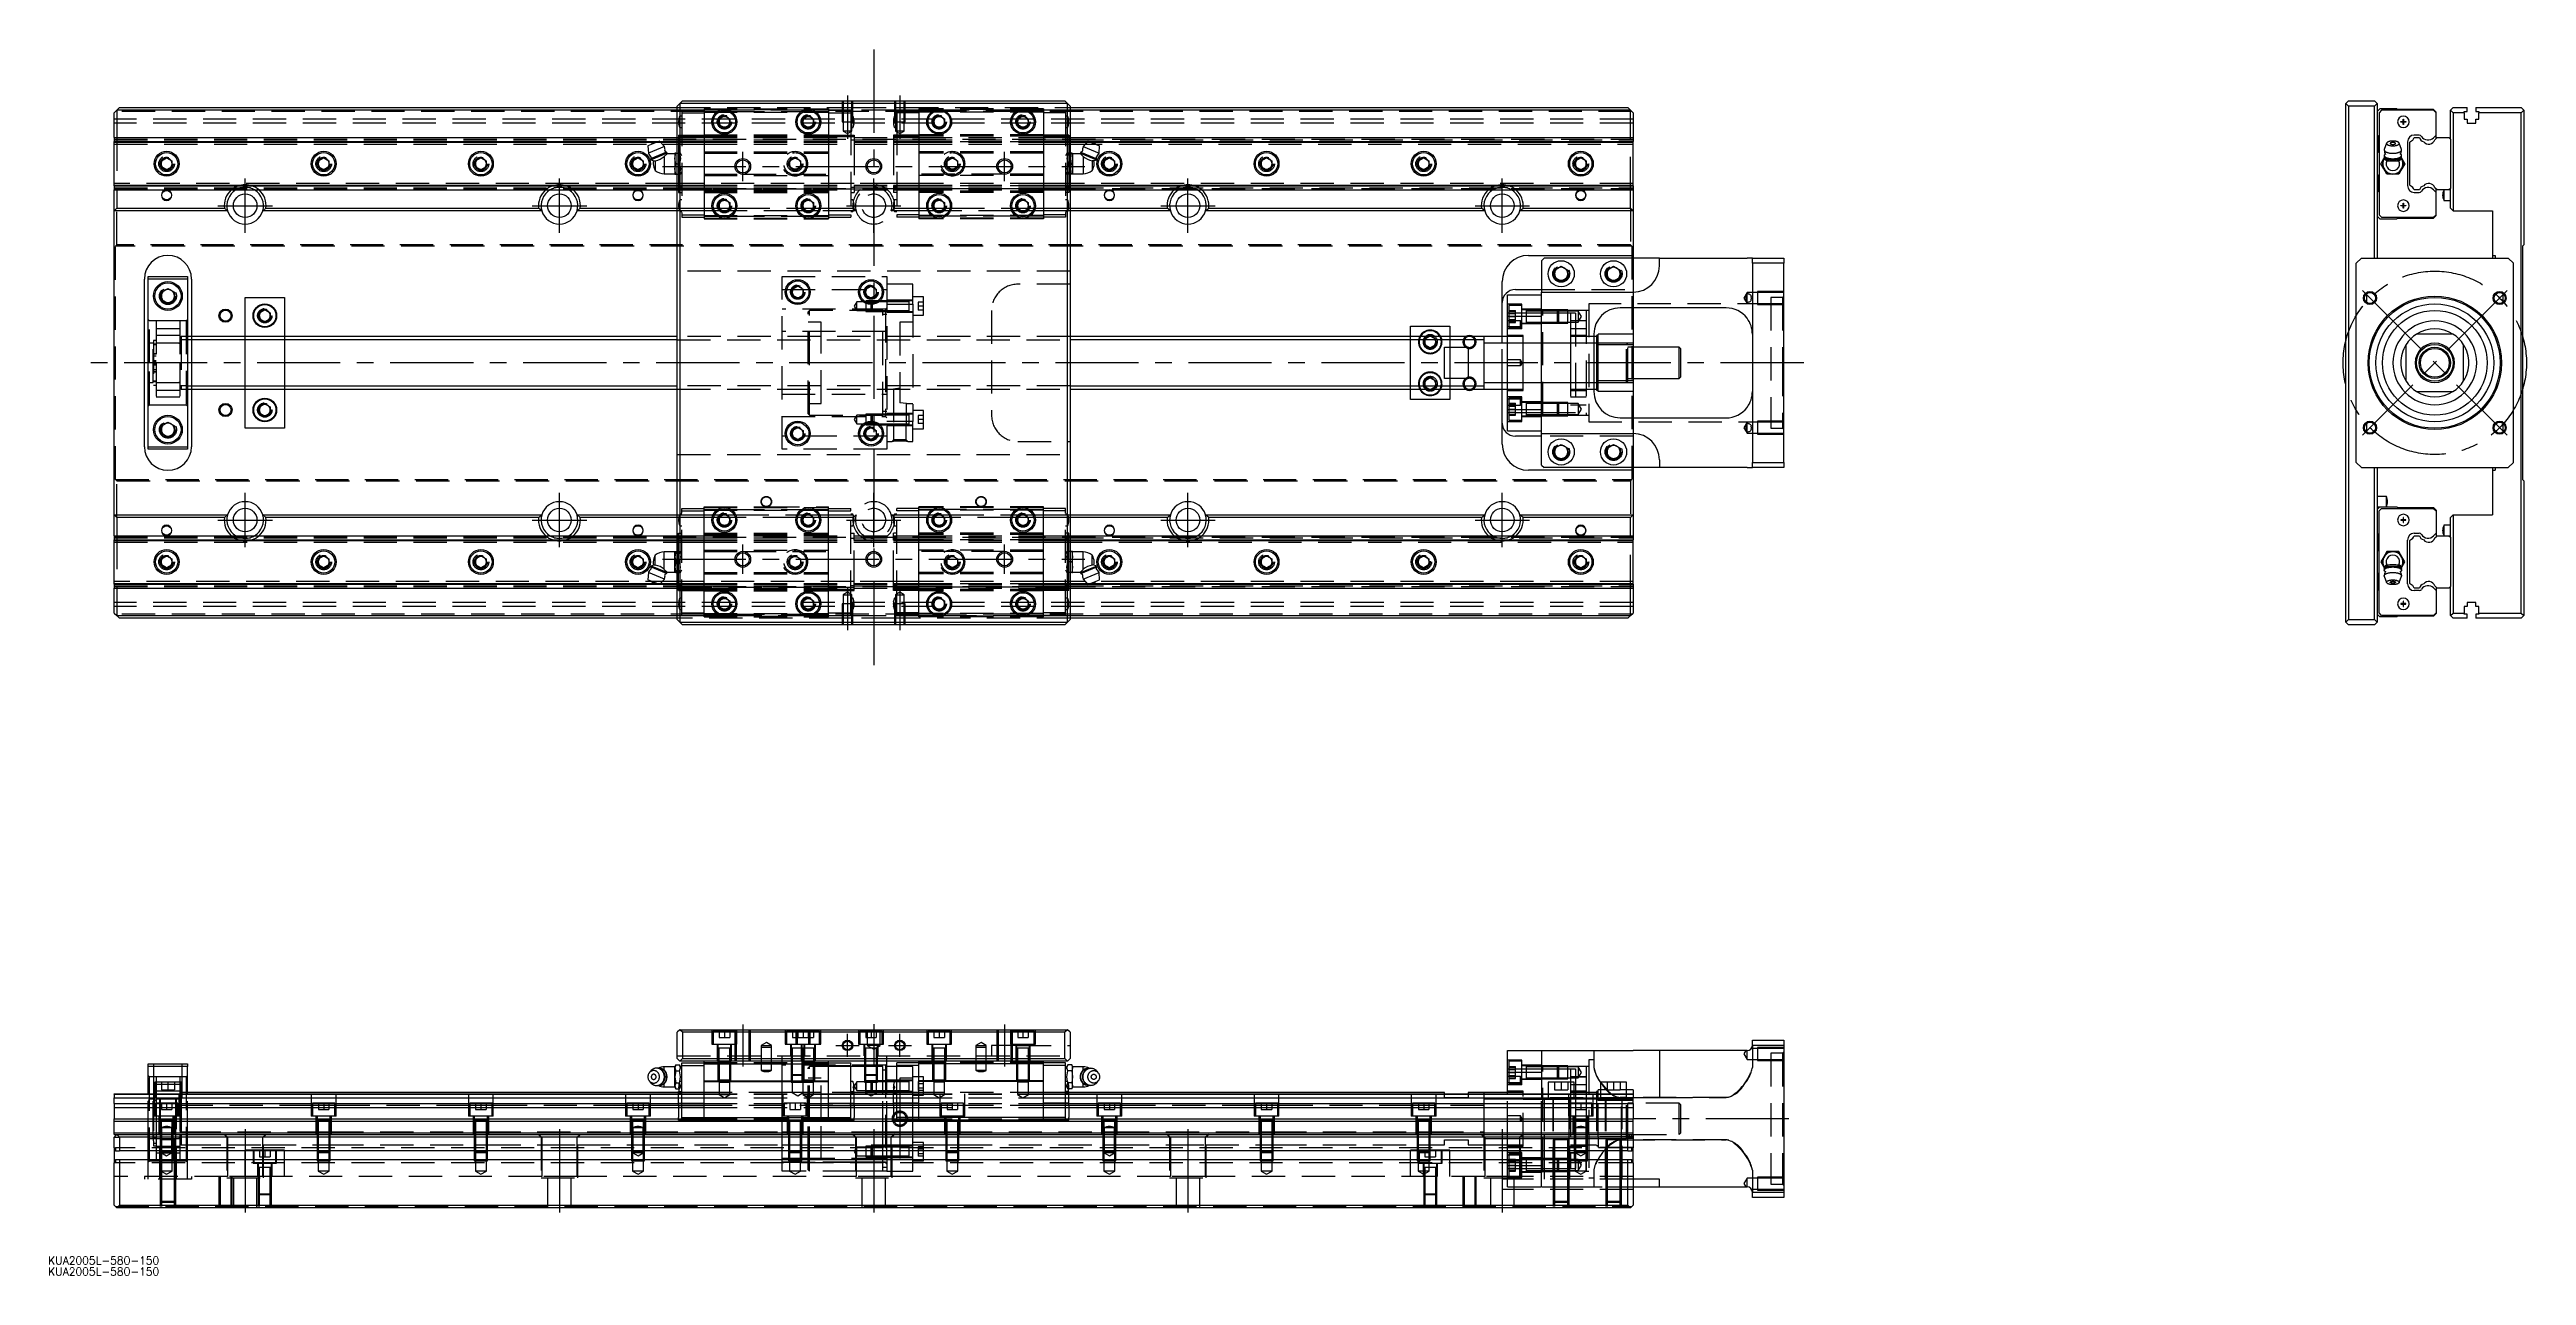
# Model space of a CAD drawing. Extents: x -25 to 921, y -348 to 120.
import ezdxf

# ---------------------------------------------------------------- set-up
doc = ezdxf.new("R2010")
doc.units = 0
doc.linetypes.add('CENTER', pattern=[50.8, 31.75, -6.35, 6.35, -6.35])
doc.linetypes.add('DASHED', pattern=[19.05, 12.7, -6.35])
doc.layers.get('0').update_dxf_attribs({"linetype": 'CONTINUOUS'})
doc.layers.add('CENTER', color=1, linetype='CENTER')
doc.styles.get("Standard").update_dxf_attribs({"font": 'txt.shx', "height": 3, "bigfont": 'bigfont.shx'})

# ---------------------------------------------------------------- blocks, each defined once
blk = doc.blocks.new('*U2')
at = {"color": 7, "linetype": 'CONTINUOUS'}
blk.add_text('KUA2005L-580-150', height=3, dxfattribs=at).set_placement((-25.21, -344.18))
blk = doc.blocks.new('*U3')
at = {"color": 7, "linetype": 'CONTINUOUS'}
blk.add_text('KUA2005L-580-150', height=3, dxfattribs=at).set_placement((-25.21, -348.39))

msp = doc.modelspace()

# ---------------------------------------------------------------- linework, layer by layer
at = {"color": 7, "linetype": 'CONTINUOUS'}
for p, q in [((1, 96.5), (0, 95.5)), ((0, 86), (0, 95.5)), ((2, 97.5), (1, 96.5)), ((1, 96.5), (1, 86)), ((215, 96.5), (1, 96.5)), ((2, 97.5), (215, 97.5)), ((215, 98), (216, 99)), ((215, -98), (215, 98)), ((216, 99), (217, 100)), ((364, 99), (216, 99)), ((216, 99), (216, -99)), ((217, 100), (363, 100)), ((363, 100), (364, 99)), ((364, 99), (365, 98)), ((364, -99), (364, 99)), ((365, 98), (365, -98)), ((365, 97.5), (578, 97.5)), ((579, 96.5), (365, 96.5)), ((579, 96.5), (578, 97.5)), ((580, 95.5), (579, 96.5)), ((579, 86), (579, 96.5)), ((580, 95.5), (580, 86)), ((853.08, 100), (852.08, 99)), ((852.08, -99), (852.08, 99)), ((852.08, 99), (853.08, 98)), ((853.08, 100), (863.08, 100)), ((863.08, 98), (853.08, 98)), ((853.08, 98), (853.08, -98)), ((864.08, 99), (863.08, 100)), ((863.08, 98), (864.08, 99)), ((863.08, 40), (863.08, 98)), ((864.08, 99), (864.08, 40)), ((865.08, 97), (864.08, 96)), ((865.78, 96.45), (864.78, 95.45)), ((864.78, 95.45), (864.78, 56.55)), ((871.58, 97), (865.08, 97)), ((885.58, 96.45), (865.78, 96.45)), ((871.83, 96.75), (871.58, 97)), ((885.58, 96.75), (871.83, 96.75)), ((886.58, 95.75), (885.58, 96.75)), ((886.58, 95.45), (885.58, 96.45)), ((886.58, 95.45), (886.58, 95.75)), ((886.58, 86.92), (886.58, 95.45)), ((892.08, 96.5), (893.08, 97.5)), ((892.08, 85.4), (892.08, 96.5)), ((893.08, 95.5), (892.08, 96.5)), ((893.08, 97.5), (898.38, 97.5)), ((897.23, 95.5), (893.08, 95.5)), ((893.08, 95.5), (893.08, 58)), ((897.23, 95.5), (897.23, 96)), ((897.23, 96), (898.38, 96)), ((897.23, 95.5), (897.23, 93)), ((898.38, 96), (898.38, 97.5)), ((901.78, 97.5), (919.08, 97.5)), ((901.78, 97.5), (901.78, 96)), ((901.78, 96), (902.93, 96)), ((902.93, 96), (902.93, 95.5)), ((902.93, 93), (902.93, 95.5)), ((919.08, 95.5), (902.93, 95.5)), ((919.08, 97.5), (920.08, 96.5)), ((920.08, 96.5), (919.08, 95.5)), ((919.08, -95.5), (919.08, 95.5)), ((920.08, 96.5), (920.08, 45)), ((0, 86), (0, 84.48)), ((0, 86), (215, 86)), ((231, 93.15), (233, 94.31)), ((231, 90.85), (231, 93.15)), ((233, 89.69), (231, 90.85)), ((233, 94.31), (235, 93.15)), ((235, 90.85), (233, 89.69)), ((235, 93.15), (235, 90.85)), ((263, 93.15), (265, 94.31)), ((263, 90.85), (263, 93.15)), ((265, 89.69), (263, 90.85)), ((265, 94.31), (267, 93.15)), ((267, 90.85), (265, 89.69)), ((267, 93.15), (267, 90.85)), ((313, 93.15), (315, 94.31)), ((313, 90.85), (313, 93.15)), ((315, 89.69), (313, 90.85)), ((315, 94.31), (317, 93.15)), ((317, 90.85), (315, 89.69)), ((317, 93.15), (317, 90.85)), ((345, 93.15), (347, 94.31)), ((345, 90.85), (345, 93.15)), ((347, 89.69), (345, 90.85)), ((347, 94.31), (349, 93.15)), ((349, 90.85), (347, 89.69)), ((349, 93.15), (349, 90.85)), ((365, 86), (580, 86)), ((580, 86), (580, 84.48)), ((864.08, 87), (864.58, 86.5)), ((864.58, 86.5), (864.58, 80.5)), ((873.08, 92.1), (873.98, 92.1)), ((873.08, 91.9), (873.08, 92.1)), ((873.98, 91.9), (873.08, 91.9)), ((873.98, 92.1), (873.98, 93)), ((873.98, 93), (874.18, 93)), ((873.98, 92.1), (874.08, 92)), ((873.98, 91.9), (874.08, 92)), ((873.98, 91), (873.98, 91.9)), ((874.18, 91), (873.98, 91)), ((874.18, 92.1), (874.08, 92)), ((874.18, 91.9), (874.08, 92)), ((874.18, 93), (874.18, 92.1)), ((874.18, 92.1), (875.08, 92.1)), ((875.08, 91.9), (874.18, 91.9)), ((874.18, 91.9), (874.18, 91)), ((875.08, 92.1), (875.08, 91.9)), ((878.14, 86), (880.22, 86)), ((880.16, 86.93), (878.25, 86.93)), ((886.58, 86.92), (885.62, 85.95)), ((886.13, 85.15), (886.58, 85.6)), ((886.58, 85.6), (886.58, 86.92)), ((886.58, 85.6), (886.98, 86)), ((886.98, 86), (891.48, 86)), ((891.48, 86), (892.08, 85.4)), ((892.08, 85.4), (892.08, 66.6)), ((897.23, 93), (898.38, 93)), ((898.38, 93), (898.38, 91.5)), ((898.38, 91.5), (901.78, 91.5)), ((901.78, 93), (902.93, 93)), ((901.78, 91.5), (901.78, 93)), ((0, 84.2), (0, 84.48)), ((0, 84.48), (207.73, 84.48)), ((0, 84.2), (207.05, 84.2)), ((0, 67.8), (0, 84.2)), ((18, 77.15), (20, 78.31)), ((18, 74.85), (18, 77.15)), ((20, 78.31), (22, 77.15)), ((22, 77.15), (22, 74.85)), ((78, 77.15), (80, 78.31)), ((78, 74.85), (78, 77.15)), ((80, 78.31), (82, 77.15)), ((82, 77.15), (82, 74.85)), ((138, 77.15), (140, 78.31)), ((138, 74.85), (138, 77.15)), ((140, 78.31), (142, 77.15)), ((142, 77.15), (142, 74.85)), ((198, 77.15), (200, 78.31)), ((198, 74.85), (198, 77.15)), ((200, 78.31), (202, 77.15)), ((202, 77.15), (202, 74.85)), ((208.2, 84.68), (203.77, 82.84)), ((203.77, 82.84), (203.97, 80)), ((210.07, 82.53), (203.97, 80)), ((210.93, 80.45), (204.83, 77.93)), ((205.04, 78.44), (204.83, 77.93)), ((204.83, 77.93), (204.98, 77.56)), ((211.08, 80.08), (204.98, 77.56)), ((204.98, 77.56), (206.1, 77.09)), ((205.94, 77.07), (206.6, 77.18)), ((206.6, 77.18), (206.6, 73.4)), ((210.07, 82.53), (208.2, 84.68)), ((208.37, 84.48), (215, 84.48)), ((208.62, 84.2), (215, 84.2)), ((210.04, 78.83), (211.08, 79.85)), ((210.04, 78.83), (210.04, 72.15)), ((210.93, 80.45), (210.42, 80.66)), ((210.9, 79.64), (211.08, 80.08)), ((211.08, 80.08), (210.93, 80.45)), ((214.04, 79.85), (211.08, 79.85)), ((214.4, 80), (214.04, 80)), ((214.04, 80), (214.04, 78)), ((214.04, 78), (214.4, 80)), ((214.04, 78), (214.04, 74)), ((214.4, 76), (214.04, 78)), ((214.04, 74), (214.4, 76)), ((214.4, 80), (215, 80)), ((214.4, 76), (215, 76)), ((365, 84.48), (371.63, 84.48)), ((365, 84.2), (371.38, 84.2)), ((365.6, 80), (365, 80)), ((365.6, 76), (365, 76)), ((365.6, 80), (365.96, 80)), ((365.96, 78), (365.6, 80)), ((365.6, 76), (365.96, 78)), ((365.96, 74), (365.6, 76)), ((365.96, 80), (365.96, 78)), ((368.92, 79.85), (365.96, 79.85)), ((365.96, 78), (365.96, 74)), ((369.07, 80.45), (368.92, 80.08)), ((368.92, 80.08), (369.1, 79.64)), ((368.92, 80.08), (375.02, 77.56)), ((369.96, 78.83), (368.92, 79.85)), ((369.58, 80.66), (369.07, 80.45)), ((369.07, 80.45), (375.17, 77.93)), ((371.8, 84.68), (369.93, 82.53)), ((369.93, 82.53), (376.03, 80)), ((369.96, 78.83), (369.96, 72.15)), ((371.8, 84.68), (376.23, 82.84)), ((372.27, 84.48), (580, 84.48)), ((372.95, 84.2), (580, 84.2)), ((374.06, 77.07), (373.4, 77.18)), ((373.4, 77.18), (373.4, 73.4)), ((373.9, 77.09), (375.02, 77.56)), ((375.17, 77.93), (374.96, 78.44)), ((375.02, 77.56), (375.17, 77.93)), ((376.03, 80), (376.23, 82.84)), ((378, 77.15), (380, 78.31)), ((378, 74.85), (378, 77.15)), ((380, 78.31), (382, 77.15)), ((382, 77.15), (382, 74.85)), ((438, 77.15), (440, 78.31)), ((438, 74.85), (438, 77.15)), ((440, 78.31), (442, 77.15)), ((442, 77.15), (442, 74.85)), ((498, 77.15), (500, 78.31)), ((498, 74.85), (498, 77.15)), ((500, 78.31), (502, 77.15)), ((502, 77.15), (502, 74.85)), ((558, 77.15), (560, 78.31)), ((558, 74.85), (558, 77.15)), ((560, 78.31), (562, 77.15)), ((562, 77.15), (562, 74.85)), ((580, 84.2), (580, 84.48)), ((580, 67.8), (580, 84.2)), ((864.58, 80.5), (864.08, 80)), ((865.46, 76), (866.62, 78)), ((866.62, 74), (865.46, 76)), ((866.62, 78), (866.9, 78.49)), ((866.81, 81.44), (866.78, 81.27)), ((866.78, 81.27), (866.79, 81.17)), ((866.8, 79.33), (866.78, 79.26)), ((866.78, 79.26), (866.78, 79.19)), ((866.78, 79.19), (866.79, 79.09)), ((866.78, 79.19), (866.78, 78.82)), ((866.78, 78.82), (866.78, 78.75)), ((866.78, 78.75), (866.8, 78.69)), ((866.79, 81.17), (866.82, 81.07)), ((866.79, 79.09), (866.82, 78.99)), ((866.82, 79.39), (866.8, 79.33)), ((866.8, 78.69), (866.82, 78.62)), ((867.7, 83.89), (866.81, 81.44)), ((866.82, 81.07), (866.87, 80.97)), ((866.85, 79.46), (866.82, 79.39)), ((866.82, 78.99), (866.87, 78.9)), ((866.82, 78.62), (866.85, 78.55)), ((866.9, 79.52), (866.85, 79.46)), ((866.85, 78.55), (866.9, 78.49)), ((866.87, 80.97), (866.94, 80.88)), ((866.87, 78.9), (866.94, 78.8)), ((866.95, 79.59), (866.9, 79.52)), ((866.9, 78.49), (866.95, 78.42)), ((866.94, 80.88), (867.03, 80.78)), ((866.94, 78.8), (867.03, 78.71)), ((867.01, 79.65), (866.95, 79.59)), ((866.95, 78.42), (867.01, 78.36)), ((866.99, 77.98), (867, 78.05)), ((866.99, 77.91), (866.99, 77.98)), ((867, 77.84), (866.99, 77.91)), ((867, 78.05), (867.02, 78.12)), ((867.01, 77.78), (867, 77.84)), ((867.08, 79.71), (867.01, 79.65)), ((867.01, 78.36), (867.08, 78.3)), ((867.02, 77.72), (867.01, 77.78)), ((867.02, 78.12), (867.04, 78.2)), ((867.05, 77.66), (867.02, 77.72)), ((867.03, 80.78), (867.14, 80.69)), ((867.03, 78.71), (867.14, 78.62)), ((867.04, 78.2), (867.07, 78.27)), ((867.08, 77.61), (867.05, 77.66)), ((867.07, 78.27), (867.08, 78.29)), ((867.14, 79.77), (867.08, 79.71)), ((867.08, 78.3), (867.2, 78.21)), ((867.08, 78.3), (868.07, 77.46)), ((867.11, 77.55), (867.08, 77.61)), ((867.16, 77.5), (867.11, 77.55)), ((867.14, 80.69), (867.27, 80.61)), ((867.14, 78.62), (867.27, 78.53)), ((867.2, 77.46), (867.16, 77.5)), ((867.2, 78.21), (867.34, 78.12)), ((867.26, 77.41), (867.2, 77.46)), ((867.32, 77.36), (867.26, 77.41)), ((867.27, 80.61), (867.41, 80.52)), ((867.27, 78.53), (867.41, 78.45)), ((867.4, 77.32), (867.32, 77.36)), ((867.34, 78.12), (867.5, 78.03)), ((867.48, 77.28), (867.4, 77.32)), ((867.41, 80.52), (867.57, 80.45)), ((867.41, 78.45), (867.57, 78.37)), ((867.57, 77.24), (867.48, 77.28)), ((867.5, 78.03), (867.67, 77.96)), ((867.57, 80.45), (867.75, 80.37)), ((867.57, 78.37), (867.75, 78.3)), ((867.67, 77.21), (867.57, 77.24)), ((867.67, 77.96), (867.87, 77.88)), ((867.76, 77.18), (867.67, 77.21)), ((867.7, 83.89), (867.68, 83.81)), ((867.68, 83.81), (867.68, 83.73)), ((867.68, 83.73), (867.7, 83.65)), ((867.73, 83.95), (867.7, 83.89)), ((867.7, 83.65), (867.73, 83.58)), ((867.77, 84.02), (867.73, 83.95)), ((867.73, 83.58), (867.78, 83.5)), ((867.75, 80.37), (867.94, 80.31)), ((867.75, 78.3), (867.94, 78.23)), ((867.83, 84.08), (867.77, 84.02)), ((867.78, 83.5), (867.85, 83.42)), ((867.89, 84.14), (867.83, 84.08)), ((867.85, 83.42), (867.93, 83.35)), ((867.87, 77.88), (868.07, 77.82)), ((867.97, 84.2), (867.89, 84.14)), ((867.93, 83.35), (868.03, 83.28)), ((867.94, 80.31), (868.14, 80.24)), ((867.94, 78.23), (868.14, 78.17)), ((868.06, 84.25), (867.97, 84.2)), ((868.03, 83.28), (868.14, 83.22)), ((868.15, 84.31), (868.06, 84.25)), ((868.07, 77.82), (868.29, 77.76)), ((868.24, 77.35), (868.07, 77.46)), ((868.14, 83.22), (868.27, 83.16)), ((868.14, 80.24), (868.36, 80.19)), ((868.14, 78.17), (868.36, 78.11)), ((868.26, 84.36), (868.15, 84.31)), ((868.44, 77.27), (868.24, 77.35)), ((868.38, 84.41), (868.26, 84.36)), ((868.27, 83.16), (868.41, 83.1)), ((868.29, 77.76), (868.53, 77.71)), ((868.36, 80.19), (868.58, 80.14)), ((868.36, 78.11), (868.58, 78.07)), ((868.5, 84.45), (868.38, 84.41)), ((868.41, 83.1), (868.56, 83.05)), ((868.64, 84.49), (868.5, 84.45)), ((868.53, 77.71), (868.77, 77.66)), ((868.56, 83.05), (868.73, 83)), ((868.58, 80.14), (868.82, 80.1)), ((868.58, 78.07), (868.82, 78.02)), ((868.78, 84.53), (868.64, 84.49)), ((868.73, 83), (868.9, 82.96)), ((868.77, 77.66), (869.02, 77.63)), ((868.93, 84.57), (868.78, 84.53)), ((868.82, 80.1), (869.06, 80.07)), ((868.82, 78.02), (869.06, 77.99)), ((868.9, 82.96), (869.09, 82.92)), ((869.08, 84.6), (868.93, 84.57)), ((869.02, 77.63), (869.28, 77.6)), ((869.06, 80.07), (869.31, 80.04)), ((869.06, 77.99), (869.31, 77.96)), ((869.24, 84.62), (869.08, 84.6)), ((869.1, 83.83), (869.08, 83.79)), ((869.08, 83.79), (869.08, 83.76)), ((869.08, 83.76), (869.08, 83.73)), ((869.08, 83.73), (869.1, 83.69)), ((869.09, 82.92), (869.28, 82.9)), ((869.11, 83.86), (869.1, 83.83)), ((869.1, 83.69), (869.11, 83.66)), ((869.14, 83.89), (869.11, 83.86)), ((869.11, 83.66), (869.14, 83.63)), ((869.17, 83.92), (869.14, 83.89)), ((869.14, 83.63), (869.17, 83.6)), ((869.21, 83.95), (869.17, 83.92)), ((869.17, 83.6), (869.21, 83.57)), ((869.26, 83.98), (869.21, 83.95)), ((869.21, 83.57), (869.26, 83.54)), ((869.4, 84.64), (869.24, 84.62)), ((869.31, 84.01), (869.26, 83.98)), ((869.26, 83.54), (869.31, 83.51)), ((869.28, 82.9), (869.47, 82.87)), ((869.28, 77.6), (869.54, 77.58)), ((869.37, 84.03), (869.31, 84.01)), ((869.31, 83.51), (869.37, 83.49)), ((869.31, 80.04), (869.56, 80.02)), ((869.31, 77.96), (869.56, 77.94)), ((869.44, 84.05), (869.37, 84.03)), ((869.37, 83.49), (869.44, 83.47)), ((869.57, 84.66), (869.4, 84.64)), ((869.51, 84.07), (869.44, 84.05)), ((869.44, 83.47), (869.51, 83.45)), ((869.47, 82.87), (869.67, 82.86)), ((869.58, 84.09), (869.51, 84.07)), ((869.51, 83.45), (869.58, 83.43)), ((869.54, 77.58), (869.81, 77.56)), ((869.56, 80.02), (869.82, 80.01)), ((869.56, 77.94), (869.82, 77.93)), ((869.74, 84.67), (869.57, 84.66)), ((869.66, 84.11), (869.58, 84.09)), ((869.58, 83.43), (869.66, 83.41)), ((869.74, 84.12), (869.66, 84.11)), ((869.66, 83.41), (869.74, 83.4)), ((869.67, 82.86), (869.88, 82.85)), ((869.91, 84.68), (869.74, 84.67)), ((869.82, 84.13), (869.74, 84.12)), ((869.74, 83.4), (869.82, 83.39)), ((869.81, 77.56), (870.08, 77.56)), ((869.91, 84.14), (869.82, 84.13)), ((869.82, 83.39), (869.91, 83.38)), ((869.82, 80.01), (870.08, 80)), ((869.82, 77.93), (870.08, 77.93)), ((869.88, 82.85), (870.08, 82.84)), ((870.08, 84.68), (869.91, 84.68)), ((869.99, 84.14), (869.91, 84.14)), ((869.91, 83.38), (869.99, 83.38)), ((870.08, 84.14), (869.99, 84.14)), ((869.99, 83.38), (870.08, 83.38)), ((870.25, 84.68), (870.08, 84.68)), ((870.17, 84.14), (870.08, 84.14)), ((870.08, 83.38), (870.17, 83.38)), ((870.08, 82.84), (870.28, 82.85)), ((870.08, 80), (870.34, 80.01)), ((870.08, 77.93), (870.34, 77.93)), ((870.08, 77.56), (870.35, 77.56)), ((870.25, 84.14), (870.17, 84.14)), ((870.17, 83.38), (870.25, 83.38)), ((870.42, 84.67), (870.25, 84.68)), ((870.34, 84.13), (870.25, 84.14)), ((870.25, 83.38), (870.34, 83.39)), ((870.28, 82.85), (870.49, 82.86)), ((870.42, 84.12), (870.34, 84.13)), ((870.34, 83.39), (870.42, 83.4)), ((870.34, 80.01), (870.6, 80.02)), ((870.34, 77.93), (870.6, 77.94)), ((870.35, 77.56), (870.62, 77.58)), ((870.59, 84.66), (870.42, 84.67)), ((870.5, 84.11), (870.42, 84.12)), ((870.42, 83.4), (870.5, 83.41)), ((870.49, 82.86), (870.69, 82.87)), ((870.58, 84.09), (870.5, 84.11)), ((870.5, 83.41), (870.58, 83.43)), ((870.65, 84.07), (870.58, 84.09)), ((870.58, 83.43), (870.65, 83.45)), ((870.76, 84.64), (870.59, 84.66)), ((870.6, 80.02), (870.85, 80.04)), ((870.6, 77.94), (870.85, 77.96)), ((870.62, 77.58), (870.88, 77.6)), ((870.72, 84.05), (870.65, 84.07)), ((870.65, 83.45), (870.72, 83.47)), ((870.69, 82.87), (870.88, 82.9)), ((870.79, 84.03), (870.72, 84.05)), ((870.72, 83.47), (870.79, 83.49)), ((870.92, 84.62), (870.76, 84.64)), ((870.85, 84.01), (870.79, 84.03)), ((870.79, 83.49), (870.85, 83.51)), ((870.9, 83.98), (870.85, 84.01)), ((870.85, 83.51), (870.9, 83.54)), ((870.85, 80.04), (871.1, 80.07)), ((870.85, 77.96), (871.1, 77.99)), ((870.88, 82.9), (871.07, 82.92)), ((870.88, 77.6), (871.14, 77.63)), ((870.95, 83.95), (870.9, 83.98)), ((870.9, 83.54), (870.95, 83.57)), ((871.08, 84.6), (870.92, 84.62)), ((870.99, 83.92), (870.95, 83.95)), ((870.95, 83.57), (870.99, 83.6)), ((871.02, 83.89), (870.99, 83.92)), ((870.99, 83.6), (871.02, 83.63)), ((871.05, 83.86), (871.02, 83.89)), ((871.02, 83.63), (871.05, 83.66)), ((871.06, 83.83), (871.05, 83.86)), ((871.05, 83.66), (871.06, 83.69)), ((871.08, 83.79), (871.06, 83.83)), ((871.06, 83.69), (871.08, 83.73)), ((871.07, 82.92), (871.26, 82.96)), ((871.23, 84.57), (871.08, 84.6)), ((871.08, 83.76), (871.08, 83.79)), ((871.08, 83.73), (871.08, 83.76)), ((871.1, 80.07), (871.34, 80.1)), ((871.1, 77.99), (871.34, 78.02)), ((871.14, 77.63), (871.39, 77.66)), ((871.38, 84.53), (871.23, 84.57)), ((871.26, 82.96), (871.43, 83)), ((871.34, 80.1), (871.58, 80.14)), ((871.34, 78.02), (871.58, 78.07)), ((871.52, 84.49), (871.38, 84.53)), ((871.39, 77.66), (871.63, 77.71)), ((871.43, 83), (871.6, 83.05)), ((871.66, 84.45), (871.52, 84.49)), ((871.58, 80.14), (871.8, 80.19)), ((871.58, 78.07), (871.8, 78.11)), ((871.6, 83.05), (871.75, 83.1)), ((871.63, 77.71), (871.87, 77.76)), ((871.86, 77.32), (871.65, 77.25)), ((871.78, 84.41), (871.66, 84.45)), ((871.75, 83.1), (871.89, 83.16)), ((871.9, 84.36), (871.78, 84.41)), ((871.8, 80.19), (872.02, 80.24)), ((871.8, 78.11), (872.02, 78.17)), ((872.09, 77.46), (871.86, 77.32)), ((871.87, 77.76), (872.09, 77.82)), ((871.89, 83.16), (872.02, 83.22)), ((872.01, 84.31), (871.9, 84.36)), ((872.1, 84.25), (872.01, 84.31)), ((872.02, 83.22), (872.13, 83.28)), ((872.02, 80.24), (872.22, 80.31)), ((872.02, 78.17), (872.22, 78.23)), ((872.09, 77.46), (873.08, 78.3)), ((872.09, 77.82), (872.29, 77.88)), ((872.19, 84.2), (872.1, 84.25)), ((872.13, 83.28), (872.23, 83.35)), ((872.27, 84.14), (872.19, 84.2)), ((872.22, 80.31), (872.41, 80.37)), ((872.22, 78.23), (872.41, 78.3)), ((872.23, 83.35), (872.31, 83.42)), ((872.33, 84.08), (872.27, 84.14)), ((872.29, 77.88), (872.49, 77.96)), ((872.31, 83.42), (872.38, 83.5)), ((872.39, 84.02), (872.33, 84.08)), ((872.38, 83.5), (872.43, 83.58)), ((872.43, 83.95), (872.39, 84.02)), ((872.49, 77.21), (872.4, 77.18)), ((872.41, 80.37), (872.59, 80.45)), ((872.41, 78.3), (872.59, 78.37)), ((872.46, 83.89), (872.43, 83.95)), ((872.43, 83.58), (872.46, 83.65)), ((872.48, 83.81), (872.46, 83.89)), ((873.35, 81.44), (872.46, 83.89)), ((872.46, 83.65), (872.48, 83.73)), ((872.48, 83.73), (872.48, 83.81)), ((872.49, 77.96), (872.66, 78.03)), ((872.59, 77.24), (872.49, 77.21)), ((872.59, 80.45), (872.75, 80.52)), ((872.59, 78.37), (872.75, 78.45)), ((872.68, 77.28), (872.59, 77.24)), ((872.66, 78.03), (872.82, 78.12)), ((872.76, 77.32), (872.68, 77.28)), ((872.75, 80.52), (872.89, 80.61)), ((872.75, 78.45), (872.89, 78.53)), ((872.83, 77.36), (872.76, 77.32)), ((872.82, 78.12), (872.96, 78.21)), ((872.9, 77.41), (872.83, 77.36)), ((872.89, 80.61), (873.02, 80.69)), ((872.89, 78.53), (873.02, 78.62)), ((872.96, 77.46), (872.9, 77.41)), ((872.96, 78.21), (873.08, 78.3)), ((873, 77.5), (872.96, 77.46)), ((873.05, 77.55), (873, 77.5)), ((873.02, 80.69), (873.13, 80.78)), ((873.08, 79.71), (873.02, 79.77)), ((873.02, 78.62), (873.13, 78.71)), ((873.08, 77.61), (873.05, 77.55)), ((873.15, 79.65), (873.08, 79.71)), ((873.08, 78.3), (873.15, 78.36)), ((873.08, 78.29), (873.09, 78.27)), ((873.11, 77.66), (873.08, 77.61)), ((873.09, 78.27), (873.12, 78.2)), ((873.14, 77.72), (873.11, 77.66)), ((873.12, 78.2), (873.14, 78.12)), ((873.13, 80.78), (873.22, 80.88)), ((873.13, 78.71), (873.22, 78.8)), ((873.14, 78.12), (873.16, 78.05)), ((873.15, 77.78), (873.14, 77.72)), ((873.21, 79.59), (873.15, 79.65)), ((873.15, 78.36), (873.21, 78.42)), ((873.16, 77.84), (873.15, 77.78)), ((873.16, 78.05), (873.17, 77.98)), ((873.17, 77.91), (873.16, 77.84)), ((873.17, 77.98), (873.17, 77.91)), ((873.26, 79.52), (873.21, 79.59)), ((873.21, 78.42), (873.26, 78.49)), ((873.22, 80.88), (873.29, 80.97)), ((873.22, 78.8), (873.29, 78.9)), ((873.31, 79.46), (873.26, 79.52)), ((873.26, 78.49), (873.31, 78.55)), ((873.26, 78.49), (873.54, 78)), ((873.29, 80.97), (873.34, 81.07)), ((873.29, 78.9), (873.34, 78.99)), ((873.34, 79.39), (873.31, 79.46)), ((873.31, 78.55), (873.34, 78.62)), ((873.34, 81.07), (873.37, 81.17)), ((873.36, 79.33), (873.34, 79.39)), ((873.34, 78.99), (873.37, 79.09)), ((873.34, 78.62), (873.36, 78.69)), ((873.38, 81.27), (873.35, 81.44)), ((873.38, 79.26), (873.36, 79.33)), ((873.36, 78.69), (873.38, 78.75)), ((873.37, 81.17), (873.38, 81.27)), ((873.37, 79.09), (873.38, 79.19)), ((873.38, 79.19), (873.38, 79.26)), ((873.38, 78.82), (873.38, 79.19)), ((873.38, 78.75), (873.38, 78.82)), ((873.54, 78), (874.7, 76)), ((874.7, 76), (873.54, 74)), ((875.65, 84.33), (875.65, 67.67)), ((876.58, 84.2), (876.74, 84.48)), ((876.58, 67.8), (876.58, 84.2)), ((0, 67.52), (0, 67.8)), ((0, 67.8), (215, 67.8)), ((0, 67.52), (0, 66)), ((0, 67.52), (215, 67.52)), ((20, 73.69), (18, 74.85)), ((22, 74.85), (20, 73.69)), ((80, 73.69), (78, 74.85)), ((82, 74.85), (80, 73.69)), ((140, 73.69), (138, 74.85)), ((142, 74.85), (140, 73.69)), ((200, 73.69), (198, 74.85)), ((202, 74.85), (200, 73.69)), ((210.04, 72.15), (214.04, 72.15)), ((214.04, 74), (214.04, 72)), ((214.4, 72), (214.04, 74)), ((214.04, 72), (214.4, 72)), ((214.4, 72), (215, 72)), ((365.6, 72), (365, 72)), ((365, 67.8), (580, 67.8)), ((365, 67.52), (580, 67.52)), ((365.6, 72), (365.96, 74)), ((365.96, 72), (365.6, 72)), ((365.96, 74), (365.96, 72)), ((365.96, 72.15), (369.96, 72.15)), ((380, 73.69), (378, 74.85)), ((382, 74.85), (380, 73.69)), ((440, 73.69), (438, 74.85)), ((442, 74.85), (440, 73.69)), ((500, 73.69), (498, 74.85)), ((502, 74.85), (500, 73.69)), ((560, 73.69), (558, 74.85)), ((562, 74.85), (560, 73.69)), ((580, 67.52), (580, 67.8)), ((580, 67.52), (580, 66)), ((864.08, 72), (864.58, 71.5)), ((864.58, 71.5), (864.58, 65.5)), ((867.77, 72), (866.62, 74)), ((870.08, 72), (867.77, 72)), ((872.39, 72), (870.08, 72)), ((873.54, 74), (872.39, 72)), ((876.74, 67.52), (876.58, 67.8)), ((886.98, 66), (886.13, 66.85)), ((886.58, 65.08), (886.58, 66.4)), ((892.08, 66.6), (891.48, 66)), ((892.08, 59), (892.08, 66.6)), ((0, 58), (0, 66)), ((0, 66), (215, 66)), ((0, 58), (1, 59)), ((0, -58), (0, 58)), ((43.29, 58), (0, 58)), ((1, 66), (1, 59)), ((1, 59), (42.06, 59)), ((43.29, 58), (42.06, 59)), ((56.71, 58), (57.94, 59)), ((163.29, 58), (56.71, 58)), ((57.94, 59), (162.06, 59)), ((163.29, 58), (162.06, 59)), ((176.71, 58), (177.94, 59)), ((215, 58), (176.71, 58)), ((177.94, 59), (215, 59)), ((231, 61.15), (233, 62.31)), ((231, 58.85), (231, 61.15)), ((233, 57.69), (231, 58.85)), ((233, 62.31), (235, 61.15)), ((235, 58.85), (233, 57.69)), ((235, 61.15), (235, 58.85)), ((263, 61.15), (265, 62.31)), ((263, 58.85), (263, 61.15)), ((265, 57.69), (263, 58.85)), ((265, 62.31), (267, 61.15)), ((267, 58.85), (265, 57.69)), ((267, 61.15), (267, 58.85)), ((313, 61.15), (315, 62.31)), ((313, 58.85), (313, 61.15)), ((315, 57.69), (313, 58.85)), ((315, 62.31), (317, 61.15)), ((317, 58.85), (315, 57.69)), ((317, 61.15), (317, 58.85)), ((345, 61.15), (347, 62.31)), ((345, 58.85), (345, 61.15)), ((347, 57.69), (345, 58.85)), ((347, 62.31), (349, 61.15)), ((349, 58.85), (347, 57.69)), ((349, 61.15), (349, 58.85)), ((365, 66), (580, 66)), ((365, 59), (402.06, 59)), ((403.29, 58), (365, 58)), ((403.29, 58), (402.06, 59)), ((416.71, 58), (417.94, 59)), ((523.29, 58), (416.71, 58)), ((417.94, 59), (522.06, 59)), ((523.29, 58), (522.06, 59)), ((536.71, 58), (537.94, 59)), ((580, 58), (536.71, 58)), ((537.94, 59), (579, 59)), ((579, 59), (579, 66)), ((579, 59), (580, 58)), ((580, 66), (580, 58)), ((580, 58), (580, 41)), ((864.58, 65.5), (864.08, 65)), ((873.08, 60.1), (873.98, 60.1)), ((873.08, 59.9), (873.08, 60.1)), ((873.98, 59.9), (873.08, 59.9)), ((873.98, 60.1), (873.98, 61)), ((873.98, 61), (874.18, 61)), ((873.98, 60.1), (874.08, 60)), ((873.98, 59.9), (874.08, 60)), ((873.98, 59), (873.98, 59.9)), ((874.18, 59), (873.98, 59)), ((874.18, 60.1), (874.08, 60)), ((874.18, 59.9), (874.08, 60)), ((874.18, 61), (874.18, 60.1)), ((874.18, 60.1), (875.08, 60.1)), ((875.08, 59.9), (874.18, 59.9)), ((874.18, 59.9), (874.18, 59)), ((875.08, 60.1), (875.08, 59.9)), ((880.22, 66), (878.14, 66)), ((878.25, 65.07), (880.16, 65.07)), ((885.62, 66.05), (886.58, 65.08)), ((886.58, 56.55), (886.58, 65.08)), ((891.48, 66), (886.98, 66)), ((889.08, 64.06), (889.08, 63.94)), ((889.58, 66), (889.58, 62)), ((889.58, 62), (892.08, 62)), ((892.08, 66), (891.48, 66)), ((892.08, 59), (893.08, 58)), ((893.08, 58), (908.08, 58)), ((908.08, 58), (908.08, 41)), ((864.08, 56), (865.08, 55)), ((864.78, 56.55), (865.78, 55.55)), ((865.08, 55), (871.58, 55)), ((865.78, 55.55), (885.58, 55.55)), ((871.58, 55), (871.83, 55.25)), ((871.83, 55.25), (885.58, 55.25)), ((885.58, 55.55), (886.58, 56.55)), ((885.58, 55.25), (886.58, 56.25)), ((886.58, 56.25), (886.58, 56.55)), ((540, 41), (580, 41)), ((546, 40), (545, 39)), ((545, 39), (545, 27)), ((590, 40), (546, 40)), ((580, 41), (580, 40)), ((590, 40), (623.5, 40)), ((590, 37), (590, 40)), ((625.5, 40), (623.5, 40)), ((625.5, 38), (625.5, 40)), ((625.5, 40), (637.5, 40)), ((625.5, 38), (625.5, -38)), ((637.5, 38), (625.5, 38)), ((637.5, 40), (637.5, 38)), ((637.5, -38), (637.5, 38)), ((858.08, 40), (856.08, 38)), ((856.08, -38), (856.08, 38)), ((858.08, 40), (914.08, 40)), ((908.08, 41), (908.08, 40)), ((908.08, 41), (909.08, 41)), ((909.08, 41), (909.08, 40)), ((916.08, 38), (914.08, 40)), ((916.08, -38), (916.08, 38)), ((919.58, 44.5), (920.08, 45)), ((919.58, 44.5), (919.58, -44.5)), ((11.5, -32), (11.5, 32)), ((13, 32), (13, 33)), ((13, 33), (28, 33)), ((13, -32), (13, 32)), ((28, 32), (13, 32)), ((18, 26.94), (20.5, 28.39)), ((20.5, 28.39), (23, 26.94)), ((28, 33), (28, 32)), ((28, 32), (28, -32)), ((29.5, 32), (29.5, 10)), ((259, 28.15), (261, 29.31)), ((261, 29.31), (263, 28.15)), ((287, 28.15), (289, 29.31)), ((289, 29.31), (291, 28.15)), ((530, 10), (530, 31)), ((550, 35.44), (552.5, 36.89)), ((550, 32.56), (550, 35.44)), ((552.5, 31.11), (550, 32.56)), ((552.5, 36.89), (555, 35.44)), ((555, 32.56), (552.5, 31.11)), ((555, 35.44), (555, 32.56)), ((570, 35.44), (572.5, 36.89)), ((570, 32.56), (570, 35.44)), ((572.5, 31.11), (570, 32.56)), ((572.5, 36.89), (575, 35.44)), ((575, 32.56), (572.5, 31.11)), ((575, 35.44), (575, 32.56)), ((18, 24.06), (18, 26.94)), ((20.5, 22.61), (18, 24.06)), ((23, 24.06), (20.5, 22.61)), ((23, 26.94), (23, 24.06)), ((50, 25), (65, 25)), ((50, 10), (50, 25)), ((55.5, 19.15), (57.5, 20.31)), ((55.5, 16.85), (55.5, 19.15)), ((57.5, 20.31), (59.5, 19.15)), ((59.5, 19.15), (59.5, 16.85)), ((65, 25), (65, 10)), ((259, 25.85), (259, 28.15)), ((261, 24.69), (259, 25.85)), ((263, 25.85), (261, 24.69)), ((263, 28.15), (263, 25.85)), ((287, 25.85), (287, 28.15)), ((289, 24.69), (287, 25.85)), ((291, 25.85), (289, 24.69)), ((291, 28.15), (291, 25.85)), ((303.6, 19.65), (303.6, 19.65)), ((532, 26), (545, 26)), ((532, 17.78), (532, 26)), ((535, 28), (545, 28)), ((545, 27), (580, 27)), ((545, 17.78), (545, 27)), ((615.5, 21), (575, 21)), ((580, 21), (580, 11)), ((623.02, 24.91), (623.06, 25.23)), ((623.06, 25.23), (623.16, 25.61)), ((623.16, 25.61), (623.3, 25.99)), ((623.3, 25.99), (623.5, 26.44)), ((623.5, 26.44), (623.72, 26.43)), ((623.5, 23.06), (623.5, 26.44)), ((623.58, 23.06), (623.5, 23.06)), ((623.82, 23.08), (623.58, 23.06)), ((623.72, 26.43), (623.94, 26.4)), ((624.04, 23.12), (623.82, 23.08)), ((623.94, 26.4), (624.15, 26.35)), ((624.29, 23.2), (624.04, 23.12)), ((624.15, 26.35), (624.35, 26.28)), ((624.52, 23.31), (624.29, 23.2)), ((624.35, 26.28), (624.58, 26.14)), ((624.72, 23.48), (624.52, 23.31)), ((624.58, 26.14), (624.77, 25.97)), ((624.88, 23.67), (624.72, 23.48)), ((624.77, 25.97), (624.91, 25.77)), ((624.99, 23.9), (624.88, 23.67)), ((624.91, 25.77), (625.02, 25.53)), ((625.06, 24.11), (624.99, 23.9)), ((625.02, 25.53), (625.08, 25.3)), ((860.08, 23.06), (860.08, 26.44)), ((912.08, 26.44), (912.08, 23.06)), ((215, 10), (28, 10)), ((57.5, 15.69), (55.5, 16.85)), ((59.5, 16.85), (57.5, 15.69)), ((523, 10), (365, 10)), ((495, 14), (510, 14)), ((495, 10), (495, 14)), ((501.96, 10), (502.5, 10.31)), ((502.5, 10.31), (503.04, 10)), ((510, 14), (510, 10)), ((532, 10), (523, 10)), ((523, 10), (523, -10)), ((523, 10), (523, -10)), ((532, -17.78), (532, 17.78)), ((532, 17.78), (545, 17.78)), ((545, -17.78), (545, 17.78)), ((545, -17.78), (545, 17.78)), ((565, 11), (565, -11)), ((566, 10), (565, 10)), ((566.31, 10.38), (566, 10.38)), ((566, 10.38), (566, 0)), ((566.63, 6.93), (566.63, 11)), ((580, 11), (566.63, 11)), ((580, 11), (580, 6.93)), ((893.01, 11), (879.15, 11)), ((508, -6), (508, 6)), ((508, 6), (517, 6)), ((517, 6), (517, -6)), ((566, 0), (566, -10.37)), ((566.63, -6.93), (566.63, 6.93)), ((580, 6.93), (566.63, 6.93)), ((580, 6.93), (580, -6.93)), ((597.5, 6), (580, 6)), ((598, 5.5), (597.5, 6)), ((597.5, -6), (597.5, 6)), ((598, 5.5), (598, -5.5)), ((875.08, 6.93), (875.08, -6.93)), ((897.08, -6.93), (897.08, 6.93)), ((517, -6), (508, -6)), ((566.63, -11), (566.63, -6.93)), ((580, -6.93), (566.63, -6.93)), ((580, -6), (597.5, -6)), ((580, -6.93), (580, -11)), ((597.5, -6), (598, -5.5)), ((28, -10), (215, -10)), ((29.5, -10), (29.5, -32)), ((50, -25), (50, -10)), ((55.5, -16.85), (57.5, -15.69)), ((55.5, -19.15), (55.5, -16.85)), ((57.5, -15.69), (59.5, -16.85)), ((59.5, -16.85), (59.5, -19.15)), ((65, -10), (65, -25)), ((365, -10), (523, -10)), ((495, -14), (495, -10)), ((510, -14), (495, -14)), ((502.5, -10.31), (501.96, -10)), ((503.04, -10), (502.5, -10.31)), ((510, -10), (510, -14)), ((523, -10), (532, -10)), ((530, -31), (530, -10)), ((532, -17.78), (545, -17.78)), ((532, -26), (532, -17.78)), ((545, -27), (545, -17.78)), ((565, -10), (566, -10)), ((566, -10.37), (566.31, -10.37)), ((580, -11), (566.63, -11)), ((580, -11), (580, -21)), ((879.15, -11), (893.01, -11)), ((18, -24.06), (20.5, -22.61)), ((18, -26.94), (18, -24.06)), ((20.5, -28.39), (18, -26.94)), ((20.5, -22.61), (23, -24.06)), ((23, -26.94), (20.5, -28.39)), ((23, -24.06), (23, -26.94)), ((65, -25), (50, -25)), ((57.5, -20.31), (55.5, -19.15)), ((59.5, -19.15), (57.5, -20.31)), ((259, -25.85), (261, -24.69)), ((259, -28.15), (259, -25.85)), ((261, -29.31), (259, -28.15)), ((261, -24.69), (263, -25.85)), ((263, -28.15), (261, -29.31)), ((263, -25.85), (263, -28.15)), ((287, -25.85), (289, -24.69)), ((287, -28.15), (287, -25.85)), ((289, -29.31), (287, -28.15)), ((289, -24.69), (291, -25.85)), ((291, -28.15), (289, -29.31)), ((291, -25.85), (291, -28.15)), ((532, -26), (545, -26)), ((545, -28), (535, -28)), ((545, -39), (545, -27)), ((545, -27), (580, -27)), ((575, -21), (615.5, -21)), ((623.02, -24.59), (623.06, -24.27)), ((623.06, -24.27), (623.16, -23.89)), ((623.16, -23.89), (623.3, -23.51)), ((623.3, -23.51), (623.5, -23.06)), ((623.5, -23.06), (623.72, -23.07)), ((623.5, -26.44), (623.5, -23.06)), ((623.58, -26.43), (623.5, -26.44)), ((623.82, -26.42), (623.58, -26.43)), ((623.72, -23.07), (623.94, -23.1)), ((624.04, -26.38), (623.82, -26.42)), ((623.94, -23.1), (624.15, -23.15)), ((624.29, -26.3), (624.04, -26.38)), ((624.15, -23.15), (624.35, -23.22)), ((624.52, -26.18), (624.29, -26.3)), ((624.35, -23.22), (624.58, -23.35)), ((624.72, -26.02), (624.52, -26.18)), ((624.58, -23.35), (624.77, -23.53)), ((624.88, -25.83), (624.72, -26.02)), ((624.77, -23.53), (624.91, -23.73)), ((624.99, -25.6), (624.88, -25.83)), ((624.91, -23.73), (625.02, -23.96)), ((625.06, -25.39), (624.99, -25.6)), ((625.02, -23.96), (625.08, -24.2)), ((860.08, -26.44), (860.08, -23.06)), ((912.08, -23.06), (912.08, -26.44)), ((13, -33), (13, -32)), ((13, -32), (28, -32)), ((28, -33), (13, -33)), ((28, -32), (28, -33)), ((550, -32.56), (552.5, -31.11)), ((550, -35.44), (550, -32.56)), ((552.5, -36.89), (550, -35.44)), ((552.5, -31.11), (555, -32.56)), ((555, -35.44), (552.5, -36.89)), ((555, -32.56), (555, -35.44)), ((570, -32.56), (572.5, -31.11)), ((570, -35.44), (570, -32.56)), ((572.5, -36.89), (570, -35.44)), ((572.5, -31.11), (575, -32.56)), ((575, -35.44), (572.5, -36.89)), ((575, -32.56), (575, -35.44)), ((590, -37), (590, -40)), ((580, -41), (540, -41)), ((545, -39), (546, -40)), ((590, -40), (546, -40)), ((580, -40), (580, -41)), ((580, -41), (580, -58)), ((623.5, -40), (590, -40)), ((623.5, -40), (625.5, -40)), ((625.5, -40), (625.5, -38)), ((625.5, -38), (637.5, -38)), ((637.5, -40), (625.5, -40)), ((637.5, -38), (637.5, -40)), ((856.08, -38), (858.08, -40)), ((858.08, -40), (914.08, -40)), ((863.08, -98), (863.08, -40)), ((864.08, -40), (864.08, -99)), ((908.08, -40), (908.08, -41)), ((908.08, -41), (909.08, -41)), ((908.08, -41), (908.08, -58)), ((909.08, -40), (909.08, -41)), ((914.08, -40), (916.08, -38)), ((920.08, -45), (919.58, -44.5)), ((920.08, -45), (920.08, -96.5)), ((867.58, -51), (864.08, -51)), ((864.08, -55), (865.08, -55)), ((864.08, -56), (865.08, -55)), ((864.78, -56.55), (865.78, -55.55)), ((864.78, -95.45), (864.78, -56.55)), ((865.08, -55), (871.58, -55)), ((865.78, -55.55), (885.58, -55.55)), ((867.58, -53), (867.58, -51)), ((867.58, -55), (867.58, -53)), ((868.08, -53.06), (868.08, -52.94)), ((871.58, -55), (871.83, -55.25)), ((871.83, -55.25), (885.58, -55.25)), ((885.58, -55.25), (886.58, -56.25)), ((885.58, -55.55), (886.58, -56.55)), ((886.58, -56.25), (886.58, -56.55)), ((886.58, -56.55), (886.58, -65.08)), ((0, -66), (0, -58)), ((0, -58), (43.29, -58)), ((1, -59), (0, -58)), ((0, -66), (0, -67.52)), ((0, -66), (215, -66)), ((42.06, -59), (1, -59)), ((1, -59), (1, -66)), ((42.06, -59), (43.29, -58)), ((56.71, -58), (163.29, -58)), ((57.94, -59), (56.71, -58)), ((162.06, -59), (57.94, -59)), ((162.06, -59), (163.29, -58)), ((176.71, -58), (215, -58)), ((177.94, -59), (176.71, -58)), ((215, -59), (177.94, -59)), ((231, -58.85), (233, -57.69)), ((231, -61.15), (231, -58.85)), ((233, -62.31), (231, -61.15)), ((233, -57.69), (235, -58.85)), ((235, -61.15), (233, -62.31)), ((235, -58.85), (235, -61.15)), ((263, -58.85), (265, -57.69)), ((263, -61.15), (263, -58.85)), ((265, -62.31), (263, -61.15)), ((265, -57.69), (267, -58.85)), ((267, -61.15), (265, -62.31)), ((267, -58.85), (267, -61.15)), ((313, -58.85), (315, -57.69)), ((313, -61.15), (313, -58.85)), ((315, -62.31), (313, -61.15)), ((315, -57.69), (317, -58.85)), ((317, -61.15), (315, -62.31)), ((317, -58.85), (317, -61.15)), ((345, -58.85), (347, -57.69)), ((345, -61.15), (345, -58.85)), ((347, -62.31), (345, -61.15)), ((347, -57.69), (349, -58.85)), ((349, -61.15), (347, -62.31)), ((349, -58.85), (349, -61.15)), ((365, -58), (403.29, -58)), ((402.06, -59), (365, -59)), ((365, -66), (580, -66)), ((402.06, -59), (403.29, -58)), ((416.71, -58), (523.29, -58)), ((417.94, -59), (416.71, -58)), ((522.06, -59), (417.94, -59)), ((522.06, -59), (523.29, -58)), ((536.71, -58), (580, -58)), ((537.94, -59), (536.71, -58)), ((579, -59), (537.94, -59)), ((580, -58), (579, -59)), ((579, -66), (579, -59)), ((580, -58), (580, -66)), ((580, -66), (580, -67.52)), ((864.58, -65.5), (864.08, -65)), ((864.58, -71.5), (864.58, -65.5)), ((873.98, -59.9), (873.08, -59.9)), ((873.08, -59.9), (873.08, -60.1)), ((873.08, -60.1), (873.98, -60.1)), ((873.98, -59), (873.98, -59.9)), ((874.18, -59), (873.98, -59)), ((873.98, -59.9), (874.08, -60)), ((873.98, -60.1), (874.08, -60)), ((873.98, -60.1), (873.98, -61)), ((873.98, -61), (874.18, -61)), ((874.18, -59.9), (874.08, -60)), ((874.18, -60.1), (874.08, -60)), ((874.18, -59.9), (874.18, -59)), ((875.08, -59.9), (874.18, -59.9)), ((874.18, -61), (874.18, -60.1)), ((874.18, -60.1), (875.08, -60.1)), ((875.08, -60.1), (875.08, -59.9)), ((878.14, -66), (880.22, -66)), ((878.25, -65.07), (880.16, -65.07)), ((885.62, -66.05), (886.58, -65.08)), ((886.58, -65.08), (886.58, -66.4)), ((886.58, -66.4), (886.98, -66)), ((886.98, -66), (891.48, -66)), ((889.08, -63.94), (889.08, -64.06)), ((892.08, -62), (889.58, -62)), ((889.58, -62), (889.58, -66)), ((891.48, -66), (892.08, -66)), ((891.48, -66), (892.08, -66.6)), ((893.08, -58), (892.08, -59)), ((892.08, -66.6), (892.08, -59)), ((893.08, -58), (908.08, -58)), ((893.08, -58), (893.08, -95.5)), ((0, -67.52), (215, -67.52)), ((0, -67.8), (0, -67.52)), ((0, -67.8), (215, -67.8)), ((0, -84.2), (0, -67.8)), ((18, -74.85), (20, -73.69)), ((18, -77.15), (18, -74.85)), ((20, -73.69), (22, -74.85)), ((22, -74.85), (22, -77.15)), ((78, -74.85), (80, -73.69)), ((78, -77.15), (78, -74.85)), ((80, -73.69), (82, -74.85)), ((82, -74.85), (82, -77.15)), ((138, -74.85), (140, -73.69)), ((138, -77.15), (138, -74.85)), ((140, -73.69), (142, -74.85)), ((142, -74.85), (142, -77.15)), ((198, -74.85), (200, -73.69)), ((198, -77.15), (198, -74.85)), ((200, -73.69), (202, -74.85)), ((202, -74.85), (202, -77.15)), ((206.6, -77.18), (206.6, -73.4)), ((214.04, -72.15), (210.04, -72.15)), ((210.04, -78.83), (210.04, -72.15)), ((214.04, -74), (214.04, -72)), ((214.04, -72), (214.4, -72)), ((214.4, -72), (214.04, -74)), ((214.04, -78), (214.04, -74)), ((214.04, -74), (214.4, -76)), ((214.4, -72), (215, -72)), ((365, -67.52), (580, -67.52)), ((365, -67.8), (580, -67.8)), ((365.6, -72), (365, -72)), ((365.96, -72), (365.6, -72)), ((365.6, -72), (365.96, -74)), ((365.96, -74), (365.6, -76)), ((365.96, -74), (365.96, -72)), ((369.96, -72.15), (365.96, -72.15)), ((365.96, -78), (365.96, -74)), ((369.96, -78.83), (369.96, -72.15)), ((373.4, -77.18), (373.4, -73.4)), ((378, -74.85), (380, -73.69)), ((378, -77.15), (378, -74.85)), ((380, -73.69), (382, -74.85)), ((382, -74.85), (382, -77.15)), ((438, -74.85), (440, -73.69)), ((438, -77.15), (438, -74.85)), ((440, -73.69), (442, -74.85)), ((442, -74.85), (442, -77.15)), ((498, -74.85), (500, -73.69)), ((498, -77.15), (498, -74.85)), ((500, -73.69), (502, -74.85)), ((502, -74.85), (502, -77.15)), ((558, -74.85), (560, -73.69)), ((558, -77.15), (558, -74.85)), ((560, -73.69), (562, -74.85)), ((562, -74.85), (562, -77.15)), ((580, -67.8), (580, -67.52)), ((580, -84.2), (580, -67.8)), ((864.08, -72), (864.58, -71.5)), ((866.62, -74), (865.46, -76)), ((867.77, -72), (866.62, -74)), ((870.08, -72), (867.77, -72)), ((872.39, -72), (870.08, -72)), ((873.54, -74), (872.39, -72)), ((874.7, -76), (873.54, -74)), ((875.65, -84.33), (875.65, -67.67)), ((876.58, -67.8), (876.74, -67.52)), ((876.58, -84.2), (876.58, -67.8)), ((886.13, -66.85), (886.58, -66.4)), ((892.08, -66.6), (892.08, -85.4)), ((0, -84.48), (0, -84.2)), ((0, -84.2), (207.05, -84.2)), ((0, -84.48), (0, -86)), ((0, -84.48), (207.73, -84.48)), ((20, -78.31), (18, -77.15)), ((22, -77.15), (20, -78.31)), ((80, -78.31), (78, -77.15)), ((82, -77.15), (80, -78.31)), ((140, -78.31), (138, -77.15)), ((142, -77.15), (140, -78.31)), ((200, -78.31), (198, -77.15)), ((202, -77.15), (200, -78.31)), ((203.97, -80), (203.77, -82.84)), ((208.2, -84.68), (203.77, -82.84)), ((210.07, -82.53), (203.97, -80)), ((204.98, -77.56), (204.83, -77.93)), ((204.83, -77.93), (205.04, -78.44)), ((210.93, -80.45), (204.83, -77.93)), ((206.1, -77.09), (204.98, -77.56)), ((211.08, -80.08), (204.98, -77.56)), ((205.94, -77.07), (206.6, -77.18)), ((208.2, -84.68), (210.07, -82.53)), ((208.37, -84.48), (215, -84.48)), ((208.62, -84.2), (215, -84.2)), ((210.04, -78.83), (211.08, -79.85)), ((210.42, -80.66), (210.93, -80.45)), ((211.08, -80.08), (210.9, -79.64)), ((210.93, -80.45), (211.08, -80.08)), ((211.08, -79.85), (214.04, -79.85)), ((214.4, -76), (214.04, -78)), ((214.04, -80), (214.04, -78)), ((214.04, -78), (214.4, -80)), ((214.4, -80), (214.04, -80)), ((214.4, -76), (215, -76)), ((214.4, -80), (215, -80)), ((365.6, -76), (365, -76)), ((365.6, -80), (365, -80)), ((365, -84.2), (371.38, -84.2)), ((365, -84.48), (371.63, -84.48)), ((365.6, -76), (365.96, -78)), ((365.96, -78), (365.6, -80)), ((365.6, -80), (365.96, -80)), ((365.96, -80), (365.96, -78)), ((365.96, -79.85), (368.92, -79.85)), ((368.92, -80.08), (375.02, -77.56)), ((369.96, -78.83), (368.92, -79.85)), ((369.1, -79.64), (368.92, -80.08)), ((368.92, -80.08), (369.07, -80.45)), ((369.07, -80.45), (375.17, -77.93)), ((369.07, -80.45), (369.58, -80.66)), ((369.93, -82.53), (376.03, -80)), ((369.93, -82.53), (371.8, -84.68)), ((371.8, -84.68), (376.23, -82.84)), ((372.27, -84.48), (580, -84.48)), ((372.95, -84.2), (580, -84.2)), ((374.06, -77.07), (373.4, -77.18)), ((375.02, -77.56), (373.9, -77.09)), ((374.96, -78.44), (375.17, -77.93)), ((375.17, -77.93), (375.02, -77.56)), ((376.23, -82.84), (376.03, -80)), ((380, -78.31), (378, -77.15)), ((382, -77.15), (380, -78.31)), ((440, -78.31), (438, -77.15)), ((442, -77.15), (440, -78.31)), ((500, -78.31), (498, -77.15)), ((502, -77.15), (500, -78.31)), ((560, -78.31), (558, -77.15)), ((562, -77.15), (560, -78.31)), ((580, -84.48), (580, -84.2)), ((580, -84.48), (580, -86)), ((864.58, -80.5), (864.08, -80)), ((864.58, -86.5), (864.58, -80.5)), ((865.46, -76), (866.62, -78)), ((866.62, -78), (866.9, -78.49)), ((866.78, -78.75), (866.8, -78.69)), ((866.78, -78.82), (866.78, -78.75)), ((866.78, -78.82), (866.78, -79.19)), ((866.78, -79.19), (866.79, -79.09)), ((866.78, -79.26), (866.78, -79.19)), ((866.8, -79.33), (866.78, -79.26)), ((866.78, -81.27), (866.79, -81.17)), ((866.81, -81.44), (866.78, -81.27)), ((866.79, -79.09), (866.82, -78.99)), ((866.79, -81.17), (866.82, -81.07)), ((866.8, -78.69), (866.82, -78.62)), ((866.82, -79.39), (866.8, -79.33)), ((866.81, -81.44), (867.7, -83.89)), ((866.82, -78.62), (866.85, -78.55)), ((866.82, -78.99), (866.87, -78.9)), ((866.85, -79.46), (866.82, -79.39)), ((866.82, -81.07), (866.87, -80.97)), ((866.85, -78.55), (866.9, -78.49)), ((866.9, -79.52), (866.85, -79.46)), ((866.87, -78.9), (866.94, -78.8)), ((866.87, -80.97), (866.94, -80.88)), ((866.9, -78.49), (866.95, -78.42)), ((866.95, -79.59), (866.9, -79.52)), ((866.94, -78.8), (867.03, -78.71)), ((866.94, -80.88), (867.03, -80.78)), ((866.95, -78.42), (867.01, -78.36)), ((867.01, -79.65), (866.95, -79.59)), ((867, -77.85), (866.99, -77.91)), ((866.99, -77.91), (866.99, -77.98)), ((866.99, -77.98), (867, -78.05)), ((867.01, -77.78), (867, -77.85)), ((867, -78.05), (867.02, -78.12)), ((867.02, -77.72), (867.01, -77.78)), ((867.01, -78.36), (867.08, -78.3)), ((867.08, -79.71), (867.01, -79.65)), ((867.05, -77.66), (867.02, -77.72)), ((867.02, -78.12), (867.04, -78.2)), ((867.03, -78.71), (867.14, -78.62)), ((867.03, -80.78), (867.14, -80.69)), ((867.04, -78.2), (867.07, -78.27)), ((867.08, -77.61), (867.05, -77.66)), ((867.07, -78.27), (867.08, -78.29)), ((868.07, -77.46), (867.08, -78.3)), ((867.11, -77.55), (867.08, -77.61)), ((867.08, -78.3), (867.2, -78.21)), ((867.08, -79.71), (867.14, -79.77)), ((867.15, -77.5), (867.11, -77.55)), ((867.14, -78.62), (867.27, -78.53)), ((867.14, -80.69), (867.27, -80.61)), ((867.2, -77.46), (867.15, -77.5)), ((867.26, -77.41), (867.2, -77.46)), ((867.2, -78.21), (867.34, -78.12)), ((867.32, -77.36), (867.26, -77.41)), ((867.27, -78.53), (867.41, -78.45)), ((867.27, -80.61), (867.41, -80.52)), ((867.4, -77.32), (867.32, -77.36)), ((867.34, -78.12), (867.5, -78.03)), ((867.48, -77.28), (867.4, -77.32)), ((867.41, -78.45), (867.57, -78.37)), ((867.41, -80.52), (867.57, -80.45)), ((867.57, -77.24), (867.48, -77.28)), ((867.5, -78.03), (867.67, -77.96)), ((867.66, -77.21), (867.57, -77.24)), ((867.57, -78.37), (867.75, -78.3)), ((867.57, -80.45), (867.75, -80.37)), ((867.76, -77.18), (867.66, -77.21)), ((867.67, -77.96), (867.87, -77.88)), ((867.68, -83.73), (867.7, -83.65)), ((867.68, -83.81), (867.68, -83.73)), ((867.7, -83.89), (867.68, -83.81)), ((867.7, -83.65), (867.73, -83.58)), ((867.73, -83.95), (867.7, -83.89)), ((867.73, -83.58), (867.78, -83.5)), ((867.77, -84.02), (867.73, -83.95)), ((867.75, -78.3), (867.94, -78.23)), ((867.75, -80.37), (867.94, -80.31)), ((867.83, -84.08), (867.77, -84.02)), ((867.78, -83.5), (867.85, -83.42)), ((867.89, -84.14), (867.83, -84.08)), ((867.85, -83.42), (867.93, -83.35)), ((867.87, -77.88), (868.07, -77.82)), ((867.97, -84.2), (867.89, -84.14)), ((867.93, -83.35), (868.03, -83.28)), ((867.94, -78.23), (868.14, -78.17)), ((867.94, -80.31), (868.14, -80.24)), ((868.06, -84.25), (867.97, -84.2)), ((868.03, -83.28), (868.14, -83.22)), ((868.15, -84.31), (868.06, -84.25)), ((868.19, -77.38), (868.07, -77.46)), ((868.07, -77.82), (868.29, -77.76)), ((868.14, -78.17), (868.36, -78.11)), ((868.14, -80.24), (868.36, -80.19)), ((868.14, -83.22), (868.27, -83.16)), ((868.26, -84.36), (868.15, -84.31)), ((868.38, -77.29), (868.19, -77.38)), ((868.38, -84.41), (868.26, -84.36)), ((868.27, -83.16), (868.41, -83.1)), ((868.29, -77.76), (868.53, -77.71)), ((868.36, -78.11), (868.58, -78.07)), ((868.36, -80.19), (868.58, -80.14)), ((868.5, -84.45), (868.38, -84.41)), ((868.41, -83.1), (868.56, -83.05)), ((868.64, -84.49), (868.5, -84.45)), ((868.53, -77.71), (868.77, -77.66)), ((868.56, -83.05), (868.73, -83)), ((868.58, -78.07), (868.82, -78.02)), ((868.58, -80.14), (868.82, -80.1)), ((868.78, -84.53), (868.64, -84.49)), ((868.73, -83), (868.9, -82.96)), ((868.77, -77.66), (869.02, -77.63)), ((868.93, -84.57), (868.78, -84.53)), ((868.82, -78.02), (869.06, -77.99)), ((868.82, -80.1), (869.06, -80.07)), ((868.9, -82.96), (869.09, -82.92)), ((869.08, -84.6), (868.93, -84.57)), ((869.02, -77.63), (869.28, -77.6)), ((869.06, -77.99), (869.31, -77.96)), ((869.06, -80.07), (869.31, -80.04)), ((869.08, -83.73), (869.1, -83.69)), ((869.08, -83.76), (869.08, -83.73)), ((869.08, -83.79), (869.08, -83.76)), ((869.1, -83.83), (869.08, -83.79)), ((869.24, -84.62), (869.08, -84.6)), ((869.09, -82.92), (869.28, -82.9)), ((869.1, -83.69), (869.11, -83.66)), ((869.11, -83.86), (869.1, -83.83)), ((869.11, -83.66), (869.14, -83.63)), ((869.14, -83.89), (869.11, -83.86)), ((869.14, -83.63), (869.17, -83.6)), ((869.17, -83.92), (869.14, -83.89)), ((869.17, -83.6), (869.21, -83.57)), ((869.21, -83.95), (869.17, -83.92)), ((869.21, -83.57), (869.26, -83.54)), ((869.26, -83.98), (869.21, -83.95)), ((869.4, -84.64), (869.24, -84.62)), ((869.26, -83.54), (869.31, -83.51)), ((869.31, -84.01), (869.26, -83.98)), ((869.28, -77.6), (869.54, -77.58)), ((869.28, -82.9), (869.47, -82.87)), ((869.31, -77.96), (869.56, -77.94)), ((869.31, -80.04), (869.56, -80.02)), ((869.31, -83.51), (869.37, -83.49)), ((869.37, -84.03), (869.31, -84.01)), ((869.37, -83.49), (869.44, -83.47)), ((869.44, -84.05), (869.37, -84.03)), ((869.57, -84.66), (869.4, -84.64)), ((869.44, -83.47), (869.51, -83.45)), ((869.51, -84.07), (869.44, -84.05)), ((869.47, -82.87), (869.67, -82.86)), ((869.51, -83.45), (869.58, -83.43)), ((869.58, -84.09), (869.51, -84.07)), ((869.54, -77.58), (869.81, -77.56)), ((869.56, -77.94), (869.82, -77.93)), ((869.56, -80.02), (869.82, -80.01)), ((869.74, -84.67), (869.57, -84.66)), ((869.58, -83.43), (869.66, -83.41)), ((869.66, -84.11), (869.58, -84.09)), ((869.66, -83.41), (869.74, -83.4)), ((869.74, -84.12), (869.66, -84.11)), ((869.67, -82.86), (869.88, -82.85)), ((869.74, -83.4), (869.82, -83.39)), ((869.82, -84.13), (869.74, -84.12)), ((869.91, -84.68), (869.74, -84.67)), ((869.81, -77.56), (870.08, -77.56)), ((869.82, -77.93), (870.08, -77.93)), ((869.82, -80.01), (870.08, -80)), ((869.82, -83.39), (869.91, -83.38)), ((869.91, -84.14), (869.82, -84.13)), ((869.88, -82.85), (870.08, -82.84)), ((869.91, -83.38), (869.99, -83.38)), ((869.99, -84.14), (869.91, -84.14)), ((870.08, -84.68), (869.91, -84.68)), ((869.99, -83.38), (870.08, -83.38)), ((870.08, -84.14), (869.99, -84.14)), ((870.08, -77.56), (870.35, -77.56)), ((870.08, -77.93), (870.34, -77.93)), ((870.08, -80), (870.34, -80.01)), ((870.08, -82.84), (870.28, -82.85)), ((870.08, -83.38), (870.17, -83.38)), ((870.17, -84.14), (870.08, -84.14)), ((870.25, -84.68), (870.08, -84.68)), ((870.17, -83.38), (870.25, -83.38)), ((870.25, -84.14), (870.17, -84.14)), ((870.25, -83.38), (870.34, -83.39)), ((870.34, -84.13), (870.25, -84.14)), ((870.42, -84.67), (870.25, -84.68)), ((870.28, -82.85), (870.49, -82.86)), ((870.34, -77.93), (870.6, -77.94)), ((870.34, -80.01), (870.6, -80.02)), ((870.34, -83.39), (870.42, -83.4)), ((870.42, -84.12), (870.34, -84.13)), ((870.35, -77.56), (870.62, -77.58)), ((870.42, -83.4), (870.5, -83.41)), ((870.5, -84.11), (870.42, -84.12)), ((870.59, -84.66), (870.42, -84.67)), ((870.49, -82.86), (870.69, -82.87)), ((870.5, -83.41), (870.58, -83.43)), ((870.58, -84.09), (870.5, -84.11)), ((870.58, -83.43), (870.65, -83.45)), ((870.65, -84.07), (870.58, -84.09)), ((870.76, -84.64), (870.59, -84.66)), ((870.6, -77.94), (870.85, -77.96)), ((870.6, -80.02), (870.85, -80.04)), ((870.62, -77.58), (870.88, -77.6)), ((870.65, -83.45), (870.72, -83.47)), ((870.72, -84.05), (870.65, -84.07)), ((870.69, -82.87), (870.88, -82.9)), ((870.72, -83.47), (870.79, -83.49)), ((870.79, -84.03), (870.72, -84.05)), ((870.92, -84.62), (870.76, -84.64)), ((870.79, -83.49), (870.85, -83.51)), ((870.85, -84.01), (870.79, -84.03)), ((870.85, -77.96), (871.1, -77.99)), ((870.85, -80.04), (871.1, -80.07)), ((870.85, -83.51), (870.9, -83.54)), ((870.9, -83.98), (870.85, -84.01)), ((870.88, -77.6), (871.14, -77.63)), ((870.88, -82.9), (871.07, -82.92)), ((870.9, -83.54), (870.95, -83.57)), ((870.95, -83.95), (870.9, -83.98)), ((871.08, -84.6), (870.92, -84.62)), ((870.95, -83.57), (870.99, -83.6)), ((870.99, -83.92), (870.95, -83.95)), ((870.99, -83.6), (871.02, -83.63)), ((871.02, -83.89), (870.99, -83.92)), ((871.02, -83.63), (871.05, -83.66)), ((871.05, -83.86), (871.02, -83.89)), ((871.05, -83.66), (871.06, -83.69)), ((871.06, -83.83), (871.05, -83.86)), ((871.06, -83.69), (871.08, -83.73)), ((871.08, -83.79), (871.06, -83.83)), ((871.07, -82.92), (871.26, -82.96)), ((871.08, -83.73), (871.08, -83.76)), ((871.08, -83.76), (871.08, -83.79)), ((871.23, -84.57), (871.08, -84.6)), ((871.1, -77.99), (871.34, -78.02)), ((871.1, -80.07), (871.34, -80.1)), ((871.14, -77.63), (871.39, -77.66)), ((871.38, -84.53), (871.23, -84.57)), ((871.26, -82.96), (871.43, -83)), ((871.34, -78.02), (871.58, -78.07)), ((871.34, -80.1), (871.58, -80.14)), ((871.52, -84.49), (871.38, -84.53)), ((871.39, -77.66), (871.63, -77.71)), ((871.43, -83), (871.6, -83.05)), ((871.66, -84.45), (871.52, -84.49)), ((871.58, -78.07), (871.8, -78.11)), ((871.58, -80.14), (871.8, -80.19)), ((871.6, -83.05), (871.75, -83.1)), ((871.63, -77.71), (871.87, -77.76)), ((871.78, -84.41), (871.66, -84.45)), ((871.91, -77.34), (871.68, -77.26)), ((871.75, -83.1), (871.89, -83.16)), ((871.9, -84.36), (871.78, -84.41)), ((871.8, -78.11), (872.02, -78.17)), ((871.8, -80.19), (872.02, -80.24)), ((871.87, -77.76), (872.09, -77.82)), ((871.89, -83.16), (872.02, -83.22)), ((872.01, -84.31), (871.9, -84.36)), ((872.09, -77.46), (871.91, -77.34)), ((872.1, -84.25), (872.01, -84.31)), ((872.02, -78.17), (872.22, -78.23)), ((872.02, -80.24), (872.22, -80.31)), ((872.02, -83.22), (872.13, -83.28)), ((873.08, -78.3), (872.09, -77.46)), ((872.09, -77.82), (872.29, -77.88)), ((872.19, -84.2), (872.1, -84.25)), ((872.13, -83.28), (872.23, -83.35)), ((872.27, -84.14), (872.19, -84.2)), ((872.22, -78.23), (872.41, -78.3)), ((872.22, -80.31), (872.41, -80.37)), ((872.23, -83.35), (872.31, -83.42)), ((872.33, -84.08), (872.27, -84.14)), ((872.29, -77.88), (872.49, -77.96)), ((872.31, -83.42), (872.38, -83.5)), ((872.39, -84.02), (872.33, -84.08)), ((872.38, -83.5), (872.43, -83.58)), ((872.43, -83.95), (872.39, -84.02)), ((872.5, -77.21), (872.4, -77.18)), ((872.41, -78.3), (872.59, -78.37)), ((872.41, -80.37), (872.59, -80.45)), ((872.43, -83.58), (872.46, -83.65)), ((872.46, -83.89), (872.43, -83.95)), ((872.46, -83.89), (873.35, -81.44)), ((872.46, -83.65), (872.48, -83.73)), ((872.48, -83.81), (872.46, -83.89)), ((872.48, -83.73), (872.48, -83.81)), ((872.49, -77.96), (872.66, -78.03)), ((872.59, -77.24), (872.5, -77.21)), ((872.68, -77.28), (872.59, -77.24)), ((872.59, -78.37), (872.75, -78.45)), ((872.59, -80.45), (872.75, -80.52)), ((872.66, -78.03), (872.82, -78.12)), ((872.76, -77.32), (872.68, -77.28)), ((872.75, -78.45), (872.89, -78.53)), ((872.75, -80.52), (872.89, -80.61)), ((872.84, -77.36), (872.76, -77.32)), ((872.82, -78.12), (872.96, -78.21)), ((872.9, -77.41), (872.84, -77.36)), ((872.89, -78.53), (873.02, -78.62)), ((872.89, -80.61), (873.02, -80.69)), ((872.96, -77.46), (872.9, -77.41)), ((873, -77.5), (872.96, -77.46)), ((872.96, -78.21), (873.08, -78.3)), ((873.05, -77.55), (873, -77.5)), ((873.02, -78.62), (873.13, -78.71)), ((873.02, -79.77), (873.08, -79.71)), ((873.02, -80.69), (873.13, -80.78)), ((873.08, -77.61), (873.05, -77.55)), ((873.11, -77.66), (873.08, -77.61)), ((873.08, -78.29), (873.09, -78.27)), ((873.08, -78.3), (873.15, -78.36)), ((873.15, -79.65), (873.08, -79.71)), ((873.09, -78.27), (873.12, -78.2)), ((873.14, -77.72), (873.11, -77.66)), ((873.12, -78.2), (873.14, -78.12)), ((873.13, -78.71), (873.22, -78.8)), ((873.13, -80.78), (873.22, -80.88)), ((873.15, -77.78), (873.14, -77.72)), ((873.14, -78.12), (873.16, -78.05)), ((873.16, -77.84), (873.15, -77.78)), ((873.15, -78.36), (873.21, -78.42)), ((873.21, -79.59), (873.15, -79.65)), ((873.17, -77.91), (873.16, -77.84)), ((873.16, -78.05), (873.17, -77.98)), ((873.17, -77.98), (873.17, -77.91)), ((873.21, -78.42), (873.26, -78.49)), ((873.26, -79.52), (873.21, -79.59)), ((873.22, -78.8), (873.29, -78.9)), ((873.22, -80.88), (873.29, -80.97)), ((873.26, -78.49), (873.54, -78)), ((873.26, -78.49), (873.31, -78.55)), ((873.31, -79.46), (873.26, -79.52)), ((873.29, -78.9), (873.34, -78.99)), ((873.29, -80.97), (873.34, -81.07)), ((873.31, -78.55), (873.34, -78.62)), ((873.34, -79.39), (873.31, -79.46)), ((873.34, -78.62), (873.36, -78.69)), ((873.34, -78.99), (873.37, -79.09)), ((873.36, -79.33), (873.34, -79.39)), ((873.34, -81.07), (873.37, -81.17)), ((873.38, -81.3), (873.35, -81.44)), ((873.36, -78.69), (873.38, -78.75)), ((873.38, -79.26), (873.36, -79.33)), ((873.37, -79.09), (873.38, -79.19)), ((873.37, -81.17), (873.38, -81.27)), ((873.38, -78.75), (873.38, -78.82)), ((873.38, -79.19), (873.38, -78.82)), ((873.38, -79.19), (873.38, -79.26)), ((873.38, -81.27), (873.38, -81.3)), ((873.54, -78), (874.7, -76)), ((876.74, -84.48), (876.58, -84.2)), ((0, -95.5), (0, -86)), ((0, -86), (215, -86)), ((1, -86), (1, -96.5)), ((231, -90.85), (233, -89.69)), ((231, -93.15), (231, -90.85)), ((233, -94.31), (231, -93.15)), ((233, -89.69), (235, -90.85)), ((235, -93.15), (233, -94.31)), ((235, -90.85), (235, -93.15)), ((263, -90.85), (265, -89.69)), ((263, -93.15), (263, -90.85)), ((265, -94.31), (263, -93.15)), ((265, -89.69), (267, -90.85)), ((267, -93.15), (265, -94.31)), ((267, -90.85), (267, -93.15)), ((313, -90.85), (315, -89.69)), ((313, -93.15), (313, -90.85)), ((315, -94.31), (313, -93.15)), ((315, -89.69), (317, -90.85)), ((317, -93.15), (315, -94.31)), ((317, -90.85), (317, -93.15)), ((345, -90.85), (347, -89.69)), ((345, -93.15), (345, -90.85)), ((347, -94.31), (345, -93.15)), ((347, -89.69), (349, -90.85)), ((349, -93.15), (347, -94.31)), ((349, -90.85), (349, -93.15)), ((365, -86), (580, -86)), ((579, -96.5), (579, -86)), ((580, -86), (580, -95.5)), ((864.08, -87), (864.58, -86.5)), ((873.98, -91.9), (873.08, -91.9)), ((873.08, -91.9), (873.08, -92.1)), ((873.08, -92.1), (873.98, -92.1)), ((873.98, -91), (873.98, -91.9)), ((874.18, -91), (873.98, -91)), ((873.98, -91.9), (874.08, -92)), ((873.98, -92.1), (874.08, -92)), ((873.98, -92.1), (873.98, -93)), ((873.98, -93), (874.18, -93)), ((874.18, -91.9), (874.08, -92)), ((874.18, -92.1), (874.08, -92)), ((874.18, -91.9), (874.18, -91)), ((875.08, -91.9), (874.18, -91.9)), ((874.18, -92.1), (875.08, -92.1)), ((874.18, -93), (874.18, -92.1)), ((875.08, -92.1), (875.08, -91.9)), ((880.22, -86), (878.14, -86)), ((880.16, -86.93), (878.25, -86.93)), ((886.58, -86.92), (885.62, -85.95)), ((886.98, -86), (886.13, -85.15)), ((886.58, -85.6), (886.58, -86.92)), ((886.58, -86.92), (886.58, -95.45)), ((891.48, -86), (886.98, -86)), ((892.08, -85.4), (891.48, -86)), ((892.08, -96.5), (892.08, -85.4)), ((897.23, -93), (897.23, -95.5)), ((898.38, -93), (897.23, -93)), ((898.38, -91.5), (898.38, -93)), ((901.78, -91.5), (898.38, -91.5)), ((901.78, -93), (901.78, -91.5)), ((902.93, -93), (901.78, -93)), ((902.93, -95.5), (902.93, -93)), ((0, -95.5), (1, -96.5)), ((1, -96.5), (215, -96.5)), ((1, -96.5), (2, -97.5)), ((215, -97.5), (2, -97.5)), ((216, -99), (215, -98)), ((217, -100), (216, -99)), ((216, -99), (364, -99)), ((363, -100), (217, -100)), ((364, -99), (363, -100)), ((365, -98), (364, -99)), ((365, -96.5), (579, -96.5)), ((578, -97.5), (365, -97.5)), ((578, -97.5), (579, -96.5)), ((579, -96.5), (580, -95.5)), ((853.08, -98), (852.08, -99)), ((852.08, -99), (853.08, -100)), ((853.08, -98), (863.08, -98)), ((863.08, -100), (853.08, -100)), ((864.08, -99), (863.08, -98)), ((863.08, -100), (864.08, -99)), ((865.08, -97), (864.08, -96)), ((865.78, -96.45), (864.78, -95.45)), ((871.58, -97), (865.08, -97)), ((885.58, -96.45), (865.78, -96.45)), ((871.83, -96.75), (871.58, -97)), ((885.58, -96.75), (871.83, -96.75)), ((886.58, -95.45), (885.58, -96.45)), ((886.58, -95.75), (885.58, -96.75)), ((886.58, -95.45), (886.58, -95.75)), ((892.08, -96.5), (893.08, -95.5)), ((893.08, -97.5), (892.08, -96.5)), ((893.08, -95.5), (897.23, -95.5)), ((898.38, -97.5), (893.08, -97.5)), ((897.23, -96), (897.23, -95.5)), ((898.38, -96), (897.23, -96)), ((898.38, -97.5), (898.38, -96)), ((902.93, -96), (901.78, -96)), ((901.78, -96), (901.78, -97.5)), ((919.08, -97.5), (901.78, -97.5)), ((902.93, -95.5), (902.93, -96)), ((902.93, -95.5), (919.08, -95.5)), ((919.08, -95.5), (920.08, -96.5)), ((920.08, -96.5), (919.08, -97.5)), ((216, -254.57), (215, -255.57)), ((216, -254.57), (364, -254.57)), ((217, -255.57), (216, -254.57)), ((364, -254.57), (363, -255.57)), ((365, -255.57), (364, -254.57)), ((215, -265.57), (215, -255.57)), ((363, -255.57), (217, -255.57)), ((217, -255.57), (217, -265.57)), ((235.5, -261.67), (230.5, -261.67)), ((235.5, -261.67), (230.5, -261.67)), ((262.35, -261.67), (258.5, -261.67)), ((262.5, -261.67), (262.35, -261.67)), ((267.5, -261.67), (262.5, -261.67)), ((291.5, -261.67), (286.5, -261.67)), ((291.5, -261.67), (286.5, -261.67)), ((363, -265.57), (363, -255.57)), ((365, -255.57), (365, -265.57)), ((532, -262.57), (545, -262.57)), ((532, -270.79), (532, -262.57)), ((545, -262.57), (580, -262.57)), ((545, -262.57), (545, -279.07)), ((590, -262.57), (580, -262.57)), ((623.5, -262.57), (590, -262.57)), ((590, -262.57), (590, -280.57)), ((625.5, -260.57), (625.5, -258.57)), ((625.5, -258.57), (637.5, -258.57)), ((637.5, -260.57), (625.5, -260.57)), ((637.5, -258.57), (637.5, -260.57)), ((637.5, -260.57), (637.5, -316.57)), ((13, -267.57), (28, -267.57)), ((13, -268.57), (13, -267.57)), ((28, -268.57), (13, -268.57)), ((13, -279.07), (13, -268.57)), ((28, -267.57), (28, -268.57)), ((28, -279.07), (28, -268.57)), ((203.8, -272.19), (203.77, -272.38)), ((203.77, -272.38), (203.77, -272.57)), ((203.77, -272.57), (203.77, -272.76)), ((203.77, -272.76), (203.8, -272.95)), ((203.83, -272), (203.8, -272.19)), ((203.8, -272.95), (203.83, -273.14)), ((203.88, -271.82), (203.83, -272)), ((203.83, -273.14), (203.88, -273.32)), ((203.94, -271.64), (203.88, -271.82)), ((203.88, -273.32), (203.94, -273.5)), ((204.02, -271.47), (203.94, -271.64)), ((203.94, -273.5), (204.02, -273.67)), ((204.1, -271.3), (204.02, -271.47)), ((204.02, -273.67), (204.1, -273.84)), ((204.2, -271.15), (204.1, -271.3)), ((204.1, -273.84), (204.2, -273.99)), ((204.56, -270.61), (204.2, -271.15)), ((204.31, -271), (204.2, -271.15)), ((204.2, -273.99), (204.31, -274.14)), ((204.2, -273.99), (204.56, -274.53)), ((204.43, -270.86), (204.31, -271)), ((204.31, -274.14), (204.43, -274.28)), ((204.56, -270.73), (204.43, -270.86)), ((204.71, -270.41), (204.56, -270.61)), ((204.69, -270.62), (204.56, -270.73)), ((204.84, -270.52), (204.69, -270.62)), ((204.88, -270.22), (204.71, -270.41)), ((204.99, -270.43), (204.84, -270.52)), ((205.05, -270.05), (204.88, -270.22)), ((205.15, -270.35), (204.99, -270.43)), ((205.24, -269.89), (205.05, -270.05)), ((205.08, -272.4), (205.06, -272.48)), ((205.06, -272.48), (205.06, -272.57)), ((205.06, -272.57), (205.06, -272.66)), ((205.06, -272.66), (205.08, -272.74)), ((205.09, -272.31), (205.08, -272.4)), ((205.08, -272.74), (205.09, -272.83)), ((205.12, -272.23), (205.09, -272.31)), ((205.09, -272.83), (205.12, -272.91)), ((205.15, -272.15), (205.12, -272.23)), ((205.12, -272.91), (205.15, -272.99)), ((205.31, -270.28), (205.15, -270.35)), ((205.19, -272.07), (205.15, -272.15)), ((205.15, -272.99), (205.19, -273.07)), ((205.23, -272), (205.19, -272.07)), ((205.19, -273.07), (205.23, -273.14)), ((205.28, -271.93), (205.23, -272)), ((205.23, -273.14), (205.28, -273.21)), ((205.44, -269.75), (205.24, -269.89)), ((205.33, -271.86), (205.28, -271.93)), ((205.28, -273.21), (205.33, -273.28)), ((205.48, -270.23), (205.31, -270.28)), ((205.39, -271.8), (205.33, -271.86)), ((205.33, -273.28), (205.39, -273.34)), ((205.46, -271.75), (205.39, -271.8)), ((205.39, -273.34), (205.46, -273.39)), ((205.64, -269.62), (205.44, -269.75)), ((205.52, -271.7), (205.46, -271.75)), ((205.46, -273.39), (205.52, -273.44)), ((205.65, -270.2), (205.48, -270.23)), ((205.59, -271.66), (205.52, -271.7)), ((205.52, -273.44), (205.59, -273.48)), ((205.67, -271.63), (205.59, -271.66)), ((205.59, -273.48), (205.67, -273.51)), ((205.86, -269.52), (205.64, -269.62)), ((205.82, -270.18), (205.65, -270.2)), ((205.75, -271.6), (205.67, -271.63)), ((205.67, -273.51), (205.75, -273.54)), ((205.82, -271.59), (205.75, -271.6)), ((205.75, -273.54), (205.82, -273.55)), ((206, -270.17), (205.82, -270.18)), ((205.9, -271.57), (205.82, -271.59)), ((205.82, -273.55), (205.9, -273.57)), ((206.08, -269.43), (205.86, -269.52)), ((205.99, -271.57), (205.9, -271.57)), ((205.9, -273.57), (205.99, -273.57)), ((206.07, -271.57), (205.99, -271.57)), ((205.99, -273.57), (206.07, -273.57)), ((206.17, -270.18), (206, -270.17)), ((206.15, -271.59), (206.07, -271.57)), ((206.07, -273.57), (206.15, -273.55)), ((206.31, -269.36), (206.08, -269.43)), ((206.22, -271.6), (206.15, -271.59)), ((206.15, -273.55), (206.22, -273.54)), ((206.34, -270.2), (206.17, -270.18)), ((206.3, -271.63), (206.22, -271.6)), ((206.22, -273.54), (206.3, -273.51)), ((206.38, -271.66), (206.3, -271.63)), ((206.3, -273.51), (206.38, -273.48)), ((206.55, -269.31), (206.31, -269.36)), ((206.51, -270.24), (206.34, -270.2)), ((206.45, -271.7), (206.38, -271.66)), ((206.38, -273.48), (206.45, -273.44)), ((206.52, -271.75), (206.45, -271.7)), ((206.45, -273.44), (206.52, -273.39)), ((206.68, -270.29), (206.51, -270.24)), ((206.58, -271.8), (206.52, -271.75)), ((206.52, -273.39), (206.58, -273.34)), ((206.78, -269.28), (206.55, -269.31)), ((206.64, -271.86), (206.58, -271.8)), ((206.58, -273.34), (206.64, -273.28)), ((206.69, -271.93), (206.64, -271.86)), ((206.64, -273.28), (206.69, -273.21)), ((206.84, -270.36), (206.68, -270.29)), ((206.74, -272), (206.69, -271.93)), ((206.69, -273.21), (206.74, -273.14)), ((206.79, -272.07), (206.74, -272)), ((206.74, -273.14), (206.79, -273.07)), ((207.02, -269.27), (206.78, -269.28)), ((206.82, -272.15), (206.79, -272.07)), ((206.79, -273.07), (206.82, -272.99)), ((206.85, -272.23), (206.82, -272.15)), ((206.82, -272.99), (206.85, -272.91)), ((207, -270.44), (206.84, -270.36)), ((206.88, -272.31), (206.85, -272.23)), ((206.85, -272.91), (206.88, -272.83)), ((206.9, -272.4), (206.88, -272.31)), ((206.88, -272.83), (206.9, -272.74)), ((206.91, -272.48), (206.9, -272.4)), ((206.9, -272.74), (206.91, -272.66)), ((206.91, -272.57), (206.91, -272.48)), ((206.91, -272.66), (206.91, -272.57)), ((207.15, -270.53), (207, -270.44)), ((207.26, -269.28), (207.02, -269.27)), ((207.29, -270.63), (207.15, -270.53)), ((207.5, -269.31), (207.26, -269.28)), ((207.43, -270.75), (207.29, -270.63)), ((207.56, -270.88), (207.43, -270.75)), ((207.43, -274.39), (207.56, -274.26)), ((207.88, -269.27), (207.47, -269.3)), ((207.73, -269.36), (207.5, -269.31)), ((207.67, -271.02), (207.56, -270.88)), ((207.56, -274.26), (207.67, -274.12)), ((207.78, -271.16), (207.67, -271.02)), ((207.67, -274.12), (207.78, -273.98)), ((207.96, -269.43), (207.73, -269.36)), ((207.88, -271.32), (207.78, -271.16)), ((207.78, -273.98), (207.88, -273.82)), ((208.12, -269.28), (207.88, -269.27)), ((208.03, -269.27), (207.88, -269.27)), ((207.96, -271.48), (207.88, -271.32)), ((207.88, -273.82), (207.96, -273.66)), ((208.19, -269.52), (207.96, -269.43)), ((208.03, -271.65), (207.96, -271.48)), ((207.96, -273.66), (208.03, -273.49)), ((208.27, -269.28), (208.03, -269.27)), ((208.09, -271.83), (208.03, -271.65)), ((208.03, -273.49), (208.09, -273.31)), ((208.14, -272.01), (208.09, -271.83)), ((208.09, -273.31), (208.14, -273.13)), ((208.36, -269.31), (208.12, -269.28)), ((208.18, -272.2), (208.14, -272.01)), ((208.14, -273.13), (208.18, -272.94)), ((208.2, -272.38), (208.18, -272.2)), ((208.18, -272.94), (208.2, -272.76)), ((208.4, -269.63), (208.19, -269.52)), ((208.2, -272.57), (208.2, -272.38)), ((208.2, -272.76), (208.2, -272.57)), ((208.51, -269.31), (208.27, -269.28)), ((208.59, -269.36), (208.36, -269.31)), ((208.61, -269.76), (208.4, -269.63)), ((208.74, -269.36), (208.51, -269.31)), ((208.82, -269.43), (208.59, -269.36)), ((208.81, -269.9), (208.61, -269.76)), ((208.97, -269.43), (208.74, -269.36)), ((209, -270.06), (208.81, -269.9)), ((209.04, -269.52), (208.82, -269.43)), ((209.2, -269.52), (208.97, -269.43)), ((209.17, -270.24), (209, -270.06)), ((209.26, -269.63), (209.04, -269.52)), ((209.34, -270.43), (209.17, -270.24)), ((209.42, -269.63), (209.2, -269.52)), ((209.47, -269.76), (209.26, -269.63)), ((209.28, -269.56), (210.04, -269.96)), ((209.49, -270.63), (209.34, -270.43)), ((209.62, -269.76), (209.42, -269.63)), ((209.67, -269.9), (209.47, -269.76)), ((209.62, -270.85), (209.49, -270.63)), ((209.82, -269.9), (209.62, -269.76)), ((209.74, -271.07), (209.62, -270.85)), ((209.62, -274.29), (209.74, -274.07)), ((209.86, -270.06), (209.67, -269.9)), ((209.84, -271.31), (209.74, -271.07)), ((209.74, -274.07), (209.84, -273.83)), ((210.01, -270.06), (209.82, -269.9)), ((209.92, -271.55), (209.84, -271.31)), ((209.84, -273.83), (209.92, -273.59)), ((210.03, -270.24), (209.86, -270.06)), ((209.98, -271.8), (209.92, -271.55)), ((209.92, -273.59), (209.98, -273.34)), ((210.03, -272.05), (209.98, -271.8)), ((209.98, -273.34), (210.03, -273.09)), ((210.19, -270.24), (210.01, -270.06)), ((210.2, -270.43), (210.03, -270.24)), ((210.06, -272.31), (210.03, -272.05)), ((210.03, -273.09), (210.06, -272.83)), ((214.04, -268.72), (210.04, -268.72)), ((210.04, -269.96), (210.04, -268.72)), ((210.07, -272.57), (210.06, -272.31)), ((210.06, -272.83), (210.07, -272.57)), ((210.35, -270.43), (210.19, -270.24)), ((210.34, -270.63), (210.2, -270.43)), ((210.48, -270.85), (210.34, -270.63)), ((210.5, -270.63), (210.35, -270.43)), ((210.59, -271.07), (210.48, -270.85)), ((210.48, -274.29), (210.59, -274.07)), ((210.63, -270.85), (210.5, -270.63)), ((210.69, -271.31), (210.59, -271.07)), ((210.59, -274.07), (210.69, -273.83)), ((210.75, -271.07), (210.63, -270.85)), ((210.63, -274.29), (210.75, -274.07)), ((210.78, -271.55), (210.69, -271.31)), ((210.69, -273.83), (210.78, -273.59)), ((210.85, -271.31), (210.75, -271.07)), ((210.75, -274.07), (210.85, -273.83)), ((210.84, -271.8), (210.78, -271.55)), ((210.78, -273.59), (210.84, -273.34)), ((210.89, -272.05), (210.84, -271.8)), ((210.84, -273.34), (210.89, -273.09)), ((210.93, -271.55), (210.85, -271.31)), ((210.85, -273.83), (210.93, -273.59)), ((210.92, -272.31), (210.89, -272.05)), ((210.89, -273.09), (210.92, -272.83)), ((210.93, -272.57), (210.92, -272.31)), ((210.92, -272.83), (210.93, -272.57)), ((211, -271.8), (210.93, -271.55)), ((210.93, -273.59), (211, -273.34)), ((211.04, -272.05), (211, -271.8)), ((211, -273.34), (211.04, -273.09)), ((211.07, -272.31), (211.04, -272.05)), ((211.04, -273.09), (211.07, -272.83)), ((211.08, -272.57), (211.07, -272.31)), ((211.07, -272.83), (211.08, -272.57)), ((214.4, -267.95), (214.04, -268.57)), ((214.4, -267.95), (214.04, -269.11)), ((214.04, -269.11), (214.04, -268.57)), ((214.04, -272.57), (214.04, -269.11)), ((214.04, -269.11), (214.4, -270.26)), ((214.4, -270.26), (214.04, -272.57)), ((214.04, -276.03), (214.04, -272.57)), ((214.04, -272.57), (214.4, -274.88)), ((214.4, -267.95), (214.4, -267.95)), ((214.4, -267.95), (215.87, -267.95)), ((214.4, -270.26), (215.87, -270.26)), ((215, -265.57), (216, -266.57)), ((216.22, -268.57), (215.87, -267.95)), ((216.22, -269.11), (215.87, -267.95)), ((215.87, -270.26), (216.22, -269.11)), ((216.22, -272.57), (215.87, -270.26)), ((216, -266.57), (217, -265.57)), ((364, -266.57), (216, -266.57)), ((216, -274.37), (216.22, -272.57)), ((216.77, -269.51), (216.22, -268.57)), ((216.77, -267.27), (225.2, -267.27)), ((216.77, -268.27), (216.77, -267.27)), ((216.77, -268.27), (225.2, -268.27)), ((216.77, -288.07), (216.77, -268.27)), ((217, -265.57), (363, -265.57)), ((225.2, -267.57), (225.2, -266.57)), ((225.2, -274.07), (225.2, -267.57)), ((225.2, -267.57), (272.8, -267.57)), ((225.2, -274.32), (225.2, -274.07)), ((225.2, -274.07), (272.8, -274.07)), ((272.8, -267.57), (272.8, -266.57)), ((272.8, -267.27), (281.23, -267.27)), ((272.8, -274.07), (272.8, -267.57)), ((272.8, -268.27), (281.23, -268.27)), ((272.8, -274.32), (272.8, -274.07)), ((281.23, -268.27), (281.23, -267.27)), ((281.23, -288.07), (281.23, -268.27)), ((295, -279.07), (295, -266.57)), ((298.77, -268.57), (295, -268.57)), ((307.2, -267.27), (298.77, -267.27)), ((298.77, -268.27), (298.77, -267.27)), ((298.77, -288.07), (298.77, -268.27)), ((307.2, -268.27), (298.77, -268.27)), ((307.2, -267.57), (307.2, -266.57)), ((307.2, -274.07), (307.2, -267.57)), ((354.8, -267.57), (307.2, -267.57)), ((307.2, -274.32), (307.2, -274.07)), ((354.8, -274.07), (307.2, -274.07)), ((354.8, -267.57), (354.8, -266.57)), ((363.23, -267.27), (354.8, -267.27)), ((354.8, -274.07), (354.8, -267.57)), ((363.23, -268.27), (354.8, -268.27)), ((354.8, -274.32), (354.8, -274.07)), ((363, -265.57), (364, -266.57)), ((363.23, -268.27), (363.23, -267.27)), ((363.23, -288.07), (363.23, -268.27)), ((363.78, -268.57), (363.23, -269.51)), ((364.13, -267.95), (363.78, -268.57)), ((363.78, -269.11), (364.13, -267.95)), ((364.13, -270.26), (363.78, -269.11)), ((363.78, -272.57), (364.13, -270.26)), ((364, -274.37), (363.78, -272.57)), ((364, -266.57), (365, -265.57)), ((365.6, -267.95), (364.13, -267.95)), ((365.6, -270.26), (364.13, -270.26)), ((365.6, -267.95), (365.6, -267.95)), ((365.96, -268.57), (365.6, -267.95)), ((365.6, -267.95), (365.96, -269.11)), ((365.96, -269.11), (365.6, -270.26)), ((365.6, -270.26), (365.96, -272.57)), ((365.96, -272.57), (365.6, -274.88)), ((365.96, -269.11), (365.96, -268.57)), ((369.96, -268.72), (365.96, -268.72)), ((365.96, -272.57), (365.96, -269.11)), ((365.96, -276.03), (365.96, -272.57)), ((368.92, -272.57), (368.93, -272.31)), ((368.93, -272.83), (368.92, -272.57)), ((368.93, -272.31), (368.96, -272.05)), ((368.96, -273.09), (368.93, -272.83)), ((368.96, -272.05), (369, -271.8)), ((369, -273.34), (368.96, -273.09)), ((369, -271.8), (369.07, -271.55)), ((369.07, -273.59), (369, -273.34)), ((369.07, -271.55), (369.15, -271.31)), ((369.07, -272.57), (369.08, -272.31)), ((369.08, -272.83), (369.07, -272.57)), ((369.15, -273.83), (369.07, -273.59)), ((369.08, -272.31), (369.11, -272.05)), ((369.11, -273.09), (369.08, -272.83)), ((369.11, -272.05), (369.16, -271.8)), ((369.16, -273.34), (369.11, -273.09)), ((369.15, -271.31), (369.25, -271.07)), ((369.25, -274.07), (369.15, -273.83)), ((369.16, -271.8), (369.22, -271.55)), ((369.22, -273.59), (369.16, -273.34)), ((369.22, -271.55), (369.31, -271.31)), ((369.31, -273.83), (369.22, -273.59)), ((369.25, -271.07), (369.37, -270.85)), ((369.37, -274.29), (369.25, -274.07)), ((369.31, -271.31), (369.41, -271.07)), ((369.41, -274.07), (369.31, -273.83)), ((369.37, -270.85), (369.5, -270.63)), ((369.41, -271.07), (369.52, -270.85)), ((369.52, -274.29), (369.41, -274.07)), ((369.5, -270.63), (369.65, -270.43)), ((369.52, -270.85), (369.66, -270.63)), ((369.65, -270.43), (369.81, -270.24)), ((369.66, -270.63), (369.8, -270.43)), ((369.8, -270.43), (369.97, -270.24)), ((369.81, -270.24), (369.99, -270.06)), ((369.93, -272.57), (369.94, -272.31)), ((369.94, -272.83), (369.93, -272.57)), ((369.94, -272.31), (369.97, -272.05)), ((369.97, -273.09), (369.94, -272.83)), ((369.96, -269.96), (369.96, -268.72)), ((370.72, -269.56), (369.96, -269.96)), ((369.97, -270.24), (370.14, -270.06)), ((369.97, -272.05), (370.02, -271.8)), ((370.02, -273.34), (369.97, -273.09)), ((369.99, -270.06), (370.18, -269.9)), ((370.02, -271.8), (370.08, -271.55)), ((370.08, -273.59), (370.02, -273.34)), ((370.08, -271.55), (370.16, -271.31)), ((370.16, -273.83), (370.08, -273.59)), ((370.14, -270.06), (370.33, -269.9)), ((370.16, -271.31), (370.26, -271.07)), ((370.26, -274.07), (370.16, -273.83)), ((370.18, -269.9), (370.38, -269.76)), ((370.26, -271.07), (370.38, -270.85)), ((370.38, -274.29), (370.26, -274.07)), ((370.33, -269.9), (370.53, -269.76)), ((370.38, -269.76), (370.58, -269.63)), ((370.38, -270.85), (370.51, -270.63)), ((370.51, -270.63), (370.66, -270.43)), ((370.53, -269.76), (370.74, -269.63)), ((370.58, -269.63), (370.8, -269.52)), ((370.66, -270.43), (370.83, -270.24)), ((370.74, -269.63), (370.96, -269.52)), ((370.8, -269.52), (371.03, -269.43)), ((370.83, -270.24), (371, -270.06)), ((370.96, -269.52), (371.18, -269.43)), ((371, -270.06), (371.19, -269.9)), ((371.03, -269.43), (371.26, -269.36)), ((371.18, -269.43), (371.41, -269.36)), ((371.19, -269.9), (371.39, -269.76)), ((371.26, -269.36), (371.49, -269.31)), ((371.39, -269.76), (371.6, -269.63)), ((371.41, -269.36), (371.64, -269.31)), ((371.49, -269.31), (371.73, -269.28)), ((371.6, -269.63), (371.81, -269.52)), ((371.64, -269.31), (371.88, -269.28)), ((371.73, -269.28), (371.97, -269.27)), ((371.8, -272.38), (371.82, -272.2)), ((371.8, -272.57), (371.8, -272.38)), ((371.8, -272.76), (371.8, -272.57)), ((371.82, -272.94), (371.8, -272.76)), ((371.81, -269.52), (372.04, -269.43)), ((371.82, -272.2), (371.86, -272.01)), ((371.86, -273.13), (371.82, -272.94)), ((371.86, -272.01), (371.91, -271.83)), ((371.91, -273.31), (371.86, -273.13)), ((371.88, -269.28), (372.12, -269.27)), ((371.91, -271.83), (371.97, -271.65)), ((371.97, -273.49), (371.91, -273.31)), ((372.12, -269.27), (371.97, -269.27)), ((371.97, -271.65), (372.04, -271.48)), ((372.04, -273.66), (371.97, -273.49)), ((372.04, -269.43), (372.27, -269.36)), ((372.04, -271.48), (372.12, -271.32)), ((372.12, -273.82), (372.04, -273.66)), ((372.12, -269.27), (372.53, -269.3)), ((372.12, -271.32), (372.22, -271.16)), ((372.22, -273.98), (372.12, -273.82)), ((372.22, -271.16), (372.33, -271.02)), ((372.33, -274.12), (372.22, -273.98)), ((372.27, -269.36), (372.5, -269.31)), ((372.33, -271.02), (372.44, -270.88)), ((372.44, -274.26), (372.33, -274.12)), ((372.44, -270.88), (372.57, -270.75)), ((372.57, -274.39), (372.44, -274.26)), ((372.5, -269.31), (372.74, -269.28)), ((372.57, -270.75), (372.71, -270.63)), ((372.71, -270.63), (372.85, -270.53)), ((372.74, -269.28), (372.98, -269.27)), ((372.85, -270.53), (373, -270.44)), ((372.98, -269.27), (373.22, -269.28)), ((373, -270.44), (373.16, -270.36)), ((373.09, -272.48), (373.1, -272.4)), ((373.09, -272.57), (373.09, -272.48)), ((373.09, -272.66), (373.09, -272.57)), ((373.1, -272.74), (373.09, -272.66)), ((373.1, -272.4), (373.12, -272.31)), ((373.12, -272.83), (373.1, -272.74)), ((373.12, -272.31), (373.15, -272.23)), ((373.15, -272.91), (373.12, -272.83)), ((373.15, -272.23), (373.18, -272.15)), ((373.18, -272.99), (373.15, -272.91)), ((373.16, -270.36), (373.32, -270.29)), ((373.18, -272.15), (373.21, -272.07)), ((373.21, -273.07), (373.18, -272.99)), ((373.21, -272.07), (373.26, -272)), ((373.26, -273.14), (373.21, -273.07)), ((373.22, -269.28), (373.45, -269.31)), ((373.26, -272), (373.31, -271.93)), ((373.31, -273.21), (373.26, -273.14)), ((373.31, -271.93), (373.36, -271.86)), ((373.36, -273.28), (373.31, -273.21)), ((373.32, -270.29), (373.49, -270.24)), ((373.36, -271.86), (373.42, -271.8)), ((373.42, -273.34), (373.36, -273.28)), ((373.42, -271.8), (373.48, -271.75)), ((373.48, -273.39), (373.42, -273.34)), ((373.45, -269.31), (373.69, -269.36)), ((373.48, -271.75), (373.55, -271.7)), ((373.55, -273.44), (373.48, -273.39)), ((373.49, -270.24), (373.66, -270.2)), ((373.55, -271.7), (373.62, -271.66)), ((373.62, -273.48), (373.55, -273.44)), ((373.62, -271.66), (373.7, -271.63)), ((373.7, -273.51), (373.62, -273.48)), ((373.66, -270.2), (373.83, -270.18)), ((373.69, -269.36), (373.92, -269.43)), ((373.7, -271.63), (373.78, -271.6)), ((373.78, -273.54), (373.7, -273.51)), ((373.78, -271.6), (373.85, -271.59)), ((373.85, -273.55), (373.78, -273.54)), ((373.83, -270.18), (374, -270.17)), ((373.85, -271.59), (373.93, -271.57)), ((373.93, -273.57), (373.85, -273.55)), ((373.92, -269.43), (374.14, -269.52)), ((373.93, -271.57), (374.01, -271.57)), ((374.01, -273.57), (373.93, -273.57)), ((374, -270.17), (374.18, -270.18)), ((374.01, -271.57), (374.1, -271.57)), ((374.1, -273.57), (374.01, -273.57)), ((374.1, -271.57), (374.18, -271.59)), ((374.18, -273.55), (374.1, -273.57)), ((374.14, -269.52), (374.36, -269.62)), ((374.18, -270.18), (374.35, -270.2)), ((374.18, -271.59), (374.25, -271.6)), ((374.25, -273.54), (374.18, -273.55)), ((374.25, -271.6), (374.33, -271.63)), ((374.33, -273.51), (374.25, -273.54)), ((374.33, -271.63), (374.41, -271.66)), ((374.41, -273.48), (374.33, -273.51)), ((374.35, -270.2), (374.52, -270.23)), ((374.36, -269.62), (374.56, -269.75)), ((374.41, -271.66), (374.48, -271.7)), ((374.48, -273.44), (374.41, -273.48)), ((374.48, -271.7), (374.54, -271.75)), ((374.54, -273.39), (374.48, -273.44)), ((374.52, -270.23), (374.69, -270.28)), ((374.54, -271.75), (374.61, -271.8)), ((374.61, -273.34), (374.54, -273.39)), ((374.56, -269.75), (374.76, -269.89)), ((374.61, -271.8), (374.67, -271.86)), ((374.67, -273.28), (374.61, -273.34)), ((374.67, -271.86), (374.72, -271.93)), ((374.72, -273.21), (374.67, -273.28)), ((374.69, -270.28), (374.85, -270.35)), ((374.72, -271.93), (374.77, -272)), ((374.77, -273.14), (374.72, -273.21)), ((374.76, -269.89), (374.95, -270.05)), ((374.77, -272), (374.81, -272.07)), ((374.81, -273.07), (374.77, -273.14)), ((374.81, -272.07), (374.85, -272.15)), ((374.85, -272.99), (374.81, -273.07)), ((374.85, -270.35), (375.01, -270.43)), ((374.85, -272.15), (374.88, -272.23)), ((374.88, -272.91), (374.85, -272.99)), ((374.88, -272.23), (374.91, -272.31)), ((374.91, -272.83), (374.88, -272.91)), ((374.91, -272.31), (374.92, -272.4)), ((374.92, -272.74), (374.91, -272.83)), ((374.92, -272.4), (374.94, -272.48)), ((374.94, -272.66), (374.92, -272.74)), ((374.94, -272.48), (374.94, -272.57)), ((374.94, -272.57), (374.94, -272.66)), ((374.95, -270.05), (375.12, -270.22)), ((375.01, -270.43), (375.16, -270.52)), ((375.12, -270.22), (375.29, -270.41)), ((375.16, -270.52), (375.31, -270.62)), ((375.29, -270.41), (375.44, -270.61)), ((375.31, -270.62), (375.44, -270.73)), ((375.8, -271.15), (375.44, -270.61)), ((375.44, -270.73), (375.57, -270.86)), ((375.44, -274.53), (375.8, -273.99)), ((375.57, -270.86), (375.69, -271)), ((375.69, -274.14), (375.57, -274.28)), ((375.69, -271), (375.8, -271.15)), ((375.8, -273.99), (375.69, -274.14)), ((375.8, -271.15), (375.9, -271.3)), ((375.9, -273.84), (375.8, -273.99)), ((375.9, -271.3), (375.98, -271.47)), ((375.98, -273.67), (375.9, -273.84)), ((375.98, -271.47), (376.06, -271.64)), ((376.06, -273.5), (375.98, -273.67)), ((376.06, -271.64), (376.12, -271.82)), ((376.12, -273.32), (376.06, -273.5)), ((376.12, -271.82), (376.17, -272)), ((376.17, -273.14), (376.12, -273.32)), ((376.17, -272), (376.2, -272.19)), ((376.2, -272.95), (376.17, -273.14)), ((376.2, -272.19), (376.23, -272.38)), ((376.23, -272.76), (376.2, -272.95)), ((376.23, -272.38), (376.23, -272.57)), ((376.23, -272.57), (376.23, -272.76)), ((532, -279.07), (532, -270.79)), ((532, -270.79), (545, -270.79)), ((0, -279.23), (0, -279.07)), ((0, -279.07), (215.5, -279.07)), ((0, -279.23), (0, -280.63)), ((0, -279.23), (215.5, -279.23)), ((0, -280.63), (215.5, -280.63)), ((0, -282.71), (0, -280.63)), ((0, -282.71), (0, -284.33)), ((0, -282.71), (215.5, -282.71)), ((215.5, -278.57), (28, -278.57)), ((204.43, -274.28), (204.56, -274.41)), ((204.56, -274.41), (204.69, -274.52)), ((204.56, -274.53), (204.71, -274.73)), ((204.69, -274.52), (204.84, -274.62)), ((204.71, -274.73), (204.88, -274.92)), ((204.84, -274.62), (204.99, -274.71)), ((204.88, -274.92), (205.05, -275.09)), ((204.99, -274.71), (205.15, -274.79)), ((205.05, -275.09), (205.24, -275.25)), ((205.15, -274.79), (205.31, -274.86)), ((205.24, -275.25), (205.44, -275.39)), ((205.31, -274.86), (205.48, -274.91)), ((205.44, -275.39), (205.64, -275.52)), ((205.48, -274.91), (205.65, -274.94)), ((205.64, -275.52), (205.86, -275.62)), ((205.65, -274.94), (205.82, -274.96)), ((205.82, -274.96), (206, -274.97)), ((205.86, -275.62), (206.08, -275.71)), ((206, -274.97), (206.17, -274.96)), ((206.08, -275.71), (206.31, -275.78)), ((206.17, -274.96), (206.34, -274.94)), ((206.31, -275.78), (206.55, -275.83)), ((206.34, -274.94), (206.51, -274.9)), ((206.51, -274.9), (206.68, -274.85)), ((206.55, -275.83), (206.78, -275.86)), ((206.68, -274.85), (206.84, -274.78)), ((206.78, -275.86), (207.02, -275.87)), ((206.84, -274.78), (207, -274.7)), ((207, -274.7), (207.15, -274.61)), ((207.02, -275.87), (207.26, -275.86)), ((207.15, -274.61), (207.29, -274.51)), ((207.26, -275.86), (207.5, -275.83)), ((207.29, -274.51), (207.43, -274.39)), ((207.47, -275.84), (207.88, -275.87)), ((207.5, -275.83), (207.73, -275.78)), ((207.73, -275.78), (207.96, -275.71)), ((207.88, -275.87), (208.12, -275.86)), ((207.88, -275.87), (208.03, -275.87)), ((207.96, -275.71), (208.19, -275.62)), ((208.03, -275.87), (208.27, -275.86)), ((208.12, -275.86), (208.36, -275.83)), ((208.19, -275.62), (208.4, -275.51)), ((208.27, -275.86), (208.51, -275.83)), ((208.36, -275.83), (208.59, -275.78)), ((208.4, -275.51), (208.61, -275.38)), ((208.51, -275.83), (208.74, -275.78)), ((208.59, -275.78), (208.82, -275.71)), ((208.61, -275.38), (208.81, -275.24)), ((208.74, -275.78), (208.97, -275.71)), ((208.81, -275.24), (209, -275.08)), ((208.82, -275.71), (209.04, -275.62)), ((208.97, -275.71), (209.2, -275.62)), ((209, -275.08), (209.17, -274.9)), ((209.04, -275.62), (209.26, -275.51)), ((209.17, -274.9), (209.34, -274.71)), ((209.2, -275.62), (209.42, -275.51)), ((209.26, -275.51), (209.47, -275.38)), ((210.04, -275.18), (209.28, -275.58)), ((209.34, -274.71), (209.49, -274.51)), ((209.42, -275.51), (209.62, -275.38)), ((209.47, -275.38), (209.67, -275.24)), ((209.49, -274.51), (209.62, -274.29)), ((209.62, -275.38), (209.82, -275.24)), ((209.67, -275.24), (209.86, -275.08)), ((209.82, -275.24), (210.01, -275.08)), ((209.86, -275.08), (210.03, -274.9)), ((210.01, -275.08), (210.19, -274.9)), ((210.03, -274.9), (210.2, -274.71)), ((210.04, -276.42), (210.04, -275.18)), ((210.04, -276.42), (214.04, -276.42)), ((210.19, -274.9), (210.35, -274.71)), ((210.2, -274.71), (210.34, -274.51)), ((210.34, -274.51), (210.48, -274.29)), ((210.35, -274.71), (210.5, -274.51)), ((210.5, -274.51), (210.63, -274.29)), ((214.4, -274.88), (214.04, -276.03)), ((214.04, -276.57), (214.04, -276.03)), ((214.04, -276.03), (214.4, -277.19)), ((214.04, -276.57), (214.4, -277.19)), ((214.4, -274.88), (215.74, -274.88)), ((214.4, -277.19), (214.4, -277.19)), ((214.4, -277.19), (215.53, -277.19)), ((215.5, -276.47), (215.58, -276.47)), ((215.58, -276.67), (215.5, -276.67)), ((215.5, -278.14), (215.71, -278.14)), ((215.5, -280.74), (215.5, -278.14)), ((215.5, -282.65), (215.5, -280.74)), ((215.5, -282.65), (216.77, -282.65)), ((215.5, -283.5), (215.5, -282.65)), ((215.5, -283.5), (215.5, -288.11)), ((215.5, -283.5), (216.77, -283.5)), ((215.58, -276.47), (215.58, -276.67)), ((216.77, -274.37), (215.99, -274.37)), ((215.99, -278.77), (216.77, -278.77)), ((225.2, -288.07), (225.2, -274.32)), ((225.2, -274.32), (272.8, -274.32)), ((272.8, -288.07), (272.8, -274.32)), ((282.01, -274.37), (281.23, -274.37)), ((281.23, -278.77), (282.01, -278.77)), ((281.23, -282.65), (282.5, -282.65)), ((281.23, -283.5), (282.5, -283.5)), ((282.29, -278.14), (282.5, -278.14)), ((282.42, -276.67), (282.42, -276.47)), ((282.42, -276.47), (282.5, -276.47)), ((282.5, -276.67), (282.42, -276.67)), ((282.5, -280.74), (282.5, -278.14)), ((282.5, -279.07), (297.5, -279.07)), ((282.5, -279.23), (297.5, -279.23)), ((282.5, -280.63), (297.5, -280.63)), ((282.5, -282.65), (282.5, -280.74)), ((282.5, -283.5), (282.5, -282.65)), ((282.5, -282.71), (297.5, -282.71)), ((282.5, -283.5), (282.5, -288.11)), ((297.58, -276.47), (297.5, -276.47)), ((297.5, -276.67), (297.58, -276.67)), ((297.71, -278.14), (297.5, -278.14)), ((297.5, -280.74), (297.5, -278.14)), ((297.5, -282.65), (297.5, -280.74)), ((298.77, -282.65), (297.5, -282.65)), ((297.5, -283.5), (297.5, -282.65)), ((297.5, -283.5), (297.5, -288.11)), ((298.77, -283.5), (297.5, -283.5)), ((297.58, -276.67), (297.58, -276.47)), ((298.77, -274.37), (297.99, -274.37)), ((297.99, -278.77), (298.77, -278.77)), ((303.6, -278.07), (303.6, -278.07)), ((307.2, -288.07), (307.2, -274.32)), ((354.8, -274.32), (307.2, -274.32)), ((354.8, -288.07), (354.8, -274.32)), ((364.01, -274.37), (363.23, -274.37)), ((363.23, -278.77), (364.01, -278.77)), ((364.5, -282.65), (363.23, -282.65)), ((364.5, -283.5), (363.23, -283.5)), ((365.6, -274.88), (364.26, -274.88)), ((364.5, -278.14), (364.29, -278.14)), ((364.42, -276.47), (364.42, -276.67)), ((364.5, -276.47), (364.42, -276.47)), ((364.42, -276.67), (364.5, -276.67)), ((365.6, -277.19), (364.47, -277.19)), ((364.5, -280.74), (364.5, -278.14)), ((508, -278.57), (364.5, -278.57)), ((364.5, -279.07), (580, -279.07)), ((364.5, -279.23), (580, -279.23)), ((364.5, -280.63), (580, -280.63)), ((364.5, -282.65), (364.5, -280.74)), ((364.5, -283.5), (364.5, -282.65)), ((364.5, -282.71), (580, -282.71)), ((364.5, -283.5), (364.5, -288.11)), ((365.6, -274.88), (365.96, -276.03)), ((365.96, -276.03), (365.6, -277.19)), ((365.6, -277.19), (365.96, -276.57)), ((365.6, -277.19), (365.6, -277.19)), ((365.96, -276.57), (365.96, -276.03)), ((365.96, -276.42), (369.96, -276.42)), ((369.5, -274.51), (369.37, -274.29)), ((369.65, -274.71), (369.5, -274.51)), ((369.66, -274.51), (369.52, -274.29)), ((369.81, -274.9), (369.65, -274.71)), ((369.8, -274.71), (369.66, -274.51)), ((369.97, -274.9), (369.8, -274.71)), ((369.99, -275.08), (369.81, -274.9)), ((369.96, -275.18), (370.72, -275.58)), ((369.96, -276.42), (369.96, -275.18)), ((370.14, -275.08), (369.97, -274.9)), ((370.18, -275.24), (369.99, -275.08)), ((370.33, -275.24), (370.14, -275.08)), ((370.38, -275.38), (370.18, -275.24)), ((370.53, -275.38), (370.33, -275.24)), ((370.51, -274.51), (370.38, -274.29)), ((370.58, -275.51), (370.38, -275.38)), ((370.66, -274.71), (370.51, -274.51)), ((370.74, -275.51), (370.53, -275.38)), ((370.8, -275.62), (370.58, -275.51)), ((370.83, -274.9), (370.66, -274.71)), ((370.96, -275.62), (370.74, -275.51)), ((371.03, -275.71), (370.8, -275.62)), ((371, -275.08), (370.83, -274.9)), ((371.18, -275.71), (370.96, -275.62)), ((371.19, -275.24), (371, -275.08)), ((371.26, -275.78), (371.03, -275.71)), ((371.41, -275.78), (371.18, -275.71)), ((371.39, -275.38), (371.19, -275.24)), ((371.49, -275.83), (371.26, -275.78)), ((371.6, -275.51), (371.39, -275.38)), ((371.64, -275.83), (371.41, -275.78)), ((371.73, -275.86), (371.49, -275.83)), ((371.81, -275.62), (371.6, -275.51)), ((371.88, -275.86), (371.64, -275.83)), ((371.97, -275.87), (371.73, -275.86)), ((372.04, -275.71), (371.81, -275.62)), ((372.12, -275.87), (371.88, -275.86)), ((371.97, -275.87), (372.12, -275.87)), ((372.27, -275.78), (372.04, -275.71)), ((372.53, -275.84), (372.12, -275.87)), ((372.5, -275.83), (372.27, -275.78)), ((372.74, -275.86), (372.5, -275.83)), ((372.71, -274.51), (372.57, -274.39)), ((372.85, -274.61), (372.71, -274.51)), ((372.98, -275.87), (372.74, -275.86)), ((373, -274.7), (372.85, -274.61)), ((373.22, -275.86), (372.98, -275.87)), ((373.16, -274.78), (373, -274.7)), ((373.32, -274.85), (373.16, -274.78)), ((373.45, -275.83), (373.22, -275.86)), ((373.49, -274.9), (373.32, -274.85)), ((373.69, -275.78), (373.45, -275.83)), ((373.66, -274.94), (373.49, -274.9)), ((373.83, -274.96), (373.66, -274.94)), ((373.92, -275.71), (373.69, -275.78)), ((374, -274.97), (373.83, -274.96)), ((374.14, -275.62), (373.92, -275.71)), ((374.18, -274.96), (374, -274.97)), ((374.36, -275.52), (374.14, -275.62)), ((374.35, -274.94), (374.18, -274.96)), ((374.52, -274.91), (374.35, -274.94)), ((374.56, -275.39), (374.36, -275.52)), ((374.69, -274.86), (374.52, -274.91)), ((374.76, -275.25), (374.56, -275.39)), ((374.85, -274.79), (374.69, -274.86)), ((374.95, -275.09), (374.76, -275.25)), ((375.01, -274.71), (374.85, -274.79)), ((375.12, -274.92), (374.95, -275.09)), ((375.16, -274.62), (375.01, -274.71)), ((375.29, -274.73), (375.12, -274.92)), ((375.31, -274.52), (375.16, -274.62)), ((375.44, -274.53), (375.29, -274.73)), ((375.44, -274.41), (375.31, -274.52)), ((375.57, -274.28), (375.44, -274.41)), ((508, -279.07), (508, -278.57)), ((523, -278.57), (517, -278.57)), ((517, -278.57), (517, -279.07)), ((532, -278.57), (523, -278.57)), ((523, -278.57), (523, -279.07)), ((523, -278.57), (523, -279.07)), ((547.5, -274.57), (547.5, -279.07)), ((557.5, -274.57), (547.5, -274.57)), ((557.5, -279.07), (557.5, -274.57)), ((567.5, -274.57), (567.5, -279.07)), ((577.5, -274.57), (567.5, -274.57)), ((577.5, -279.07), (577.5, -274.57)), ((580, -279.23), (580, -279.07)), ((580, -279.23), (580, -280.63)), ((590, -280.57), (580, -280.57)), ((580, -282.71), (580, -280.63)), ((580, -282.71), (580, -284.33)), ((0, -284.33), (0, -288.62)), ((0, -284.33), (215.5, -284.33)), ((0, -289.47), (0, -288.62)), ((0, -288.62), (215.5, -288.62)), ((0, -293.97), (0, -289.47)), ((0, -289.47), (580, -289.47)), ((82.5, -289.17), (77.5, -289.17)), ((142.5, -289.17), (137.5, -289.17)), ((215.5, -289.07), (215.5, -288.11)), ((215.5, -289.07), (216.77, -289.07)), ((216.77, -289.07), (216.77, -288.07)), ((216.77, -288.07), (225.2, -288.07)), ((216.77, -289.07), (225.2, -289.07)), ((225.2, -289.07), (225.2, -288.07)), ((225.2, -288.07), (272.8, -288.07)), ((225.2, -289.07), (272.8, -289.07)), ((262.5, -289.17), (257.5, -289.17)), ((262.5, -289.17), (257.5, -289.17)), ((272.8, -288.07), (281.23, -288.07)), ((272.8, -289.07), (272.8, -288.07)), ((272.8, -289.07), (281.23, -289.07)), ((281.23, -289.07), (281.23, -288.07)), ((281.23, -289.07), (282.5, -289.07)), ((282.5, -284.33), (297.5, -284.33)), ((282.5, -289.07), (282.5, -288.11)), ((282.5, -288.62), (297.5, -288.62)), ((297.5, -289.07), (297.5, -288.11)), ((298.77, -289.07), (297.5, -289.07)), ((298.77, -289.07), (298.77, -288.07)), ((307.2, -288.07), (298.77, -288.07)), ((307.2, -289.07), (298.77, -289.07)), ((307.2, -289.07), (307.2, -288.07)), ((354.8, -288.07), (307.2, -288.07)), ((354.8, -289.07), (307.2, -289.07)), ((363.23, -288.07), (354.8, -288.07)), ((354.8, -289.07), (354.8, -288.07)), ((363.23, -289.07), (354.8, -289.07)), ((363.23, -289.07), (363.23, -288.07)), ((364.5, -289.07), (363.23, -289.07)), ((364.5, -284.33), (580, -284.33)), ((364.5, -289.07), (364.5, -288.11)), ((364.5, -288.62), (580, -288.62)), ((580, -284.33), (580, -288.62)), ((580, -289.47), (580, -288.62)), ((580, -293.97), (580, -289.47)), ((0, -294.57), (0, -293.97)), ((0, -293.97), (580, -293.97)), ((0, -295.57), (1, -294.57)), ((0, -294.57), (1, -294.57)), ((0, -299.72), (0, -295.57)), ((0, -299.72), (0, -300.87)), ((0, -299.72), (0.5, -299.72)), ((0, -300.87), (0, -304.27)), ((0.5, -300.87), (0, -300.87)), ((0.5, -299.72), (0.5, -300.87)), ((0.5, -300.87), (2, -300.87)), ((1, -294.57), (579, -294.57)), ((1, -294.57), (2, -295.57)), ((578, -295.57), (2, -295.57)), ((2, -295.57), (2, -300.87)), ((578, -300.87), (2, -300.87)), ((22.1, -296.57), (22, -296.57)), ((578, -295.57), (579, -294.57)), ((578, -300.87), (578, -295.57)), ((578, -300.87), (579.5, -300.87)), ((579, -294.57), (580, -295.57)), ((579, -294.57), (580, -294.57)), ((579.5, -300.87), (579.5, -299.72)), ((579.5, -299.72), (580, -299.72)), ((580, -300.87), (579.5, -300.87)), ((580, -294.57), (580, -293.97)), ((580, -295.57), (580, -299.72)), ((580, -300.87), (580, -299.72)), ((580, -304.27), (580, -300.87)), ((0, -304.27), (0, -305.42)), ((0, -304.27), (0.5, -304.27)), ((0.5, -305.42), (0, -305.42)), ((0, -321.57), (0, -305.42)), ((2, -304.27), (0.5, -304.27)), ((0.5, -304.27), (0.5, -305.42)), ((578, -304.27), (2, -304.27)), ((2, -304.27), (2, -321.57)), ((579.5, -304.27), (578, -304.27)), ((578, -321.57), (578, -304.27)), ((579.5, -304.27), (580, -304.27)), ((579.5, -305.42), (579.5, -304.27)), ((580, -305.42), (579.5, -305.42)), ((580, -305.42), (580, -304.27)), ((580, -305.42), (580, -321.57)), ((590, -311.57), (580, -311.57)), ((590, -314.57), (590, -311.57)), ((580, -314.57), (590, -314.57)), ((590, -314.57), (623.5, -314.57)), ((625.5, -318.57), (625.5, -316.57)), ((625.5, -316.57), (637.5, -316.57)), ((637.5, -318.57), (625.5, -318.57)), ((637.5, -316.57), (637.5, -318.57)), ((1, -322.57), (0, -321.57)), ((2, -321.57), (1, -322.57)), ((579, -322.57), (1, -322.57)), ((2, -321.57), (578, -321.57)), ((579, -322.57), (578, -321.57)), ((580, -321.57), (579, -322.57))]:
    msp.add_line(p, q, dxfattribs=at)
at = {"color": 3, "linetype": 'DASHED'}
for p, q in [((225.2, 96), (0.5, 96)), ((215, 97.5), (278, 97.5)), ((225.2, 96.5), (215, 96.5)), ((216.77, 96.45), (225.2, 96.45)), ((216.77, 96.45), (216.77, 95.45)), ((216.77, 95.45), (216.77, 56.55)), ((216.77, 95.45), (225.2, 95.45)), ((225.2, 97), (225.2, 96)), ((225.2, 97), (272.8, 97)), ((225.2, 96.75), (272.8, 96.75)), ((231.48, 96.5), (225.2, 96.5)), ((225.2, 96), (230.44, 96)), ((225.2, 96), (225.2, 87)), ((225.2, 95.75), (272.8, 95.75)), ((230.44, 96), (231.56, 96)), ((234.52, 96.5), (231.48, 96.5)), ((231.56, 96), (234.44, 96)), ((234.44, 96), (235.56, 96)), ((263.48, 96.5), (234.52, 96.5)), ((235.56, 96), (262.44, 96)), ((262.44, 96), (263.56, 96)), ((266.52, 96.5), (263.48, 96.5)), ((263.56, 96), (266.44, 96)), ((266.44, 96), (267.56, 96)), ((272.8, 96.5), (266.52, 96.5)), ((267.56, 96), (272.8, 96)), ((272.8, 97), (272.8, 96)), ((278, 96.5), (272.8, 96.5)), ((272.8, 96.45), (278, 96.45)), ((272.8, 96), (272.8, 87)), ((307.2, 96), (272.8, 96)), ((272.8, 95.45), (278, 95.45)), ((278, 100), (278, 92)), ((278, 97.5), (282, 97.5)), ((282, 96.5), (278, 96.5)), ((278, 96.45), (281.23, 96.45)), ((278, 95.45), (281.23, 95.45)), ((278.35, 100), (278.35, 92)), ((281.23, 96.45), (281.23, 95.45)), ((281.23, 95.45), (281.23, 92)), ((281.65, 92), (281.65, 100)), ((282, 92), (282, 100)), ((282, 97.5), (298, 97.5)), ((298, 96.5), (282, 96.5)), ((298, 100), (298, 92)), ((298, 97.5), (302, 97.5)), ((302, 96.5), (298, 96.5)), ((298.35, 100), (298.35, 92)), ((302, 96.45), (298.77, 96.45)), ((298.77, 96.45), (298.77, 95.45)), ((302, 95.45), (298.77, 95.45)), ((298.77, 95.45), (298.77, 92)), ((301.65, 92), (301.65, 100)), ((302, 92), (302, 100)), ((302, 97.5), (365, 97.5)), ((307.2, 96.5), (302, 96.5)), ((307.2, 96.45), (302, 96.45)), ((307.2, 95.45), (302, 95.45)), ((307.2, 97), (307.2, 96)), ((354.8, 97), (307.2, 97)), ((354.8, 96.75), (307.2, 96.75)), ((313.48, 96.5), (307.2, 96.5)), ((307.2, 96), (307.2, 87)), ((312.44, 96), (307.2, 96)), ((354.8, 95.75), (307.2, 95.75)), ((313.56, 96), (312.44, 96)), ((316.52, 96.5), (313.48, 96.5)), ((316.44, 96), (313.56, 96)), ((317.56, 96), (316.44, 96)), ((345.48, 96.5), (316.52, 96.5)), ((344.44, 96), (317.56, 96)), ((345.56, 96), (344.44, 96)), ((348.52, 96.5), (345.48, 96.5)), ((348.44, 96), (345.56, 96)), ((349.56, 96), (348.44, 96)), ((354.8, 96.5), (348.52, 96.5)), ((354.8, 96), (349.56, 96)), ((354.8, 97), (354.8, 96)), ((365, 96.5), (354.8, 96.5)), ((363.23, 96.45), (354.8, 96.45)), ((354.8, 96), (354.8, 87)), ((579.5, 96), (354.8, 96)), ((363.23, 95.45), (354.8, 95.45)), ((363.23, 96.45), (363.23, 95.45)), ((363.23, 95.45), (363.23, 56.55)), ((580, 93), (0, 93)), ((580, 91.5), (0, 91.5)), ((0, 85.4), (580, 85.4)), ((0, 85.15), (215, 85.15)), ((1, 86), (1, 66)), ((215, 86), (215.5, 86)), ((215, 85.15), (215.5, 85.15)), ((215.58, 92.1), (215.5, 92.1)), ((215.5, 91.9), (215.58, 91.9)), ((215.5, 86.93), (216.77, 86.93)), ((215.5, 86.93), (215.5, 84.33)), ((215.5, 86.92), (216.77, 86.92)), ((215.5, 86.46), (216.77, 86.46)), ((215.5, 86), (216.77, 86)), ((215.5, 85.15), (216.77, 85.15)), ((215.9, 92.1), (215.58, 93)), ((215.58, 92.1), (215.9, 92.1)), ((215.58, 91.9), (215.58, 92.1)), ((215.58, 91), (215.9, 91.9)), ((215.58, 91.9), (215.9, 91.9)), ((215.9, 92.1), (215.94, 92)), ((215.9, 91.9), (215.94, 92)), ((216.77, 94.2), (215.99, 94.2)), ((215.99, 89.8), (216.77, 89.8)), ((216.77, 86.93), (225.2, 86.93)), ((216.77, 86.46), (225.2, 86.46)), ((216.77, 86), (225.2, 86)), ((216.77, 85.15), (225.2, 85.15)), ((225.2, 87), (225.2, 86.5)), ((225.2, 87), (272.8, 87)), ((225.2, 86.5), (225.2, 80.5)), ((225.2, 86.5), (272.8, 86.5)), ((225.2, 86), (282.5, 86)), ((225.2, 85.15), (282.5, 85.15)), ((272.8, 87), (272.8, 86.5)), ((272.8, 86.93), (281.23, 86.93)), ((272.8, 86.5), (272.8, 80.5)), ((272.8, 86.46), (281.23, 86.46)), ((278, 92), (282, 92)), ((278.35, 92), (278.35, 88.5)), ((278.35, 88.5), (280, 87.55)), ((281.65, 88.5), (278.35, 88.5)), ((280, 87.55), (281.65, 88.5)), ((282, 94.2), (281.23, 94.2)), ((281.23, 92), (281.23, 56.55)), ((281.23, 89.8), (282.01, 89.8)), ((281.23, 86.93), (282.5, 86.93)), ((281.23, 86.92), (282.5, 86.92)), ((281.23, 86.46), (282.5, 86.46)), ((281.65, 88.5), (281.65, 92)), ((282.01, 94.2), (282, 94.2)), ((282.1, 92.1), (282.06, 92)), ((282.1, 91.9), (282.06, 92)), ((282.42, 93), (282.1, 92.1)), ((282.42, 92.1), (282.1, 92.1)), ((282.1, 91.9), (282.42, 91)), ((282.42, 91.9), (282.1, 91.9)), ((282.5, 92.1), (282.42, 92.1)), ((282.42, 92.1), (282.42, 91.9)), ((282.42, 91.9), (282.5, 91.9)), ((282.5, 86.93), (282.5, 84.33)), ((282.5, 86), (297.5, 86)), ((282.5, 85.15), (297.5, 85.15)), ((297.5, 92.1), (297.58, 92.1)), ((297.58, 91.9), (297.5, 91.9)), ((298.77, 86.93), (297.5, 86.93)), ((297.5, 86.93), (297.5, 84.33)), ((298.77, 86.92), (297.5, 86.92)), ((298.77, 86.46), (297.5, 86.46)), ((297.5, 86), (307.2, 86)), ((297.5, 85.15), (307.2, 85.15)), ((297.58, 93), (297.9, 92.1)), ((297.58, 92.1), (297.9, 92.1)), ((297.58, 92.1), (297.58, 91.9)), ((297.9, 91.9), (297.58, 91)), ((297.58, 91.9), (297.9, 91.9)), ((297.9, 92.1), (297.94, 92)), ((297.9, 91.9), (297.94, 92)), ((298, 94.2), (297.99, 94.2)), ((297.99, 89.8), (298.77, 89.8)), ((298.77, 94.2), (298, 94.2)), ((298, 92), (302, 92)), ((298.35, 92), (298.35, 88.5)), ((298.35, 88.5), (300, 87.55)), ((301.65, 88.5), (298.35, 88.5)), ((298.77, 92), (298.77, 56.55)), ((307.2, 86.93), (298.77, 86.93)), ((307.2, 86.46), (298.77, 86.46)), ((300, 87.55), (301.65, 88.5)), ((301.65, 88.5), (301.65, 92)), ((307.2, 87), (307.2, 86.5)), ((354.8, 87), (307.2, 87)), ((307.2, 86.5), (307.2, 80.5)), ((354.8, 86.5), (307.2, 86.5)), ((307.2, 86), (354.8, 86)), ((307.2, 85.15), (354.8, 85.15)), ((354.8, 87), (354.8, 86.5)), ((363.23, 86.93), (354.8, 86.93)), ((354.8, 86.5), (354.8, 80.5)), ((363.23, 86.46), (354.8, 86.46)), ((354.8, 86), (363.23, 86)), ((354.8, 85.15), (363.23, 85.15)), ((364.01, 94.2), (363.23, 94.2)), ((363.23, 89.8), (364.01, 89.8)), ((364.5, 86.93), (363.23, 86.93)), ((364.5, 86.92), (363.23, 86.92)), ((364.5, 86.46), (363.23, 86.46)), ((363.23, 86), (364.5, 86)), ((363.23, 85.15), (364.5, 85.15)), ((364.1, 92.1), (364.06, 92)), ((364.1, 91.9), (364.06, 92)), ((364.1, 92.1), (364.42, 93)), ((364.42, 92.1), (364.1, 92.1)), ((364.42, 91), (364.1, 91.9)), ((364.42, 91.9), (364.1, 91.9)), ((364.42, 91.9), (364.42, 92.1)), ((364.42, 92.1), (364.5, 92.1)), ((364.5, 91.9), (364.42, 91.9)), ((364.5, 86.93), (364.5, 84.33)), ((364.5, 86), (365, 86)), ((364.5, 85.15), (365, 85.15)), ((365, 85.15), (580, 85.15)), ((579, 66), (579, 86)), ((0, 84.42), (215.5, 84.42)), ((0, 83.5), (215.5, 83.5)), ((17.5, 76), (17.53, 76.41)), ((77.5, 76), (77.53, 76.41)), ((137.5, 76), (137.53, 76.41)), ((197.5, 76), (197.53, 76.41)), ((207.05, 84.2), (208.62, 84.2)), ((207.73, 84.48), (208.37, 84.48)), ((215, 84.48), (215.5, 84.48)), ((215, 84.2), (215.5, 84.2)), ((215, 80), (215.87, 80)), ((215, 76), (215.87, 76)), ((215.5, 85.08), (216.77, 85.08)), ((215.5, 84.48), (216.77, 84.48)), ((215.5, 84.42), (216.77, 84.42)), ((215.5, 84.33), (215.5, 80)), ((215.5, 84.2), (216.77, 84.2)), ((215.5, 83.5), (216.77, 83.5)), ((215.5, 80), (215.5, 72)), ((216.22, 80), (215.87, 80)), ((215.87, 80), (216.22, 78)), ((216.22, 78), (215.87, 76)), ((215.87, 76), (216.22, 74)), ((216.77, 79.06), (216.22, 80)), ((216.77, 84.48), (225.2, 84.48)), ((216.77, 84.42), (225.2, 84.42)), ((216.77, 84.2), (225.2, 84.2)), ((216.77, 83.5), (225.2, 83.5)), ((225.2, 84.48), (282.5, 84.48)), ((225.2, 84.42), (282.5, 84.42)), ((225.2, 84.2), (282.5, 84.2)), ((225.2, 83.5), (282.5, 83.5)), ((225.2, 80.5), (225.2, 80)), ((225.2, 80.5), (272.8, 80.5)), ((225.2, 80), (272.8, 80)), ((225.2, 80), (225.2, 72)), ((257.5, 76), (257.53, 76.37)), ((258, 77.15), (260, 78.31)), ((258, 74.85), (258, 77.15)), ((260, 78.31), (262, 77.15)), ((262, 77.15), (262, 74.85)), ((272.8, 80.5), (272.8, 80)), ((272.8, 80), (272.8, 72)), ((281.23, 85.08), (282.5, 85.08)), ((282.5, 84.48), (297.5, 84.48)), ((282.5, 84.42), (297.5, 84.42)), ((282.5, 84.33), (282.5, 67.67)), ((282.5, 84.2), (297.5, 84.2)), ((282.5, 83.5), (297.5, 83.5)), ((297.5, 85.08), (298.77, 85.08)), ((297.5, 84.48), (307.2, 84.48)), ((307.2, 84.42), (297.5, 84.42)), ((297.5, 84.33), (297.5, 67.67)), ((297.5, 84.2), (307.2, 84.2)), ((297.5, 83.5), (307.2, 83.5)), ((307.2, 84.48), (354.8, 84.48)), ((354.8, 84.42), (307.2, 84.42)), ((307.2, 84.2), (354.8, 84.2)), ((307.2, 83.5), (354.8, 83.5)), ((307.2, 80.5), (307.2, 80)), ((354.8, 80.5), (307.2, 80.5)), ((307.2, 80), (307.2, 72)), ((354.8, 80), (307.2, 80)), ((317.5, 76), (317.53, 76.41)), ((318, 77.15), (320, 78.31)), ((318, 74.85), (318, 77.15)), ((320, 78.31), (322, 77.15)), ((322, 77.15), (322, 74.85)), ((354.8, 84.48), (363.23, 84.48)), ((363.23, 84.42), (354.8, 84.42)), ((354.8, 84.2), (363.23, 84.2)), ((354.8, 83.5), (363.23, 83.5)), ((354.8, 80.5), (354.8, 80)), ((354.8, 80), (354.8, 72)), ((363.23, 85.08), (364.5, 85.08)), ((363.23, 84.48), (364.5, 84.48)), ((364.5, 84.42), (363.23, 84.42)), ((363.23, 84.2), (364.5, 84.2)), ((363.23, 83.5), (364.5, 83.5)), ((363.78, 80), (363.23, 79.06)), ((363.78, 80), (364.13, 80)), ((364.13, 80), (363.78, 78)), ((363.78, 78), (364.13, 76)), ((364.13, 76), (363.78, 74)), ((365, 80), (364.13, 80)), ((365, 76), (364.13, 76)), ((364.5, 84.48), (365, 84.48)), ((364.5, 84.42), (580, 84.42)), ((364.5, 84.33), (364.5, 80)), ((364.5, 84.2), (365, 84.2)), ((364.5, 83.5), (580, 83.5)), ((364.5, 80), (364.5, 72)), ((371.38, 84.2), (372.95, 84.2)), ((371.63, 84.48), (372.27, 84.48)), ((377.5, 76), (377.53, 76.41)), ((437.5, 76), (437.53, 76.41)), ((497.5, 76), (497.53, 76.41)), ((557.5, 76), (557.53, 76.37)), ((215.5, 68.5), (0, 68.5)), ((0, 67.58), (215.5, 67.58)), ((0, 66.85), (215, 66.85)), ((0, 66.6), (580, 66.6)), ((215, 72), (215.87, 72)), ((215, 67.8), (215.5, 67.8)), ((215, 67.52), (215.5, 67.52)), ((215, 66.85), (215.5, 66.85)), ((215.5, 72), (215.5, 67.67)), ((216.77, 68.5), (215.5, 68.5)), ((215.5, 67.8), (216.77, 67.8)), ((215.5, 67.67), (215.5, 65.07)), ((215.5, 67.58), (216.77, 67.58)), ((215.5, 67.52), (216.77, 67.52)), ((216.77, 66.92), (215.5, 66.92)), ((215.5, 66.85), (216.77, 66.85)), ((215.5, 66.4), (282.5, 66.4)), ((216.22, 74), (215.87, 72)), ((215.87, 72), (216.22, 72)), ((216.22, 72), (216.77, 72.94)), ((225.2, 68.5), (216.77, 68.5)), ((216.77, 67.8), (225.2, 67.8)), ((216.77, 67.58), (225.2, 67.58)), ((216.77, 67.52), (225.2, 67.52)), ((216.77, 66.85), (225.2, 66.85)), ((225.2, 72), (225.2, 71.5)), ((225.2, 72), (240, 72)), ((225.2, 71.5), (225.2, 65.5)), ((225.2, 71.5), (272.8, 71.5)), ((282.5, 68.5), (225.2, 68.5)), ((225.2, 67.8), (282.5, 67.8)), ((225.2, 67.58), (282.5, 67.58)), ((225.2, 67.52), (282.5, 67.52)), ((225.2, 66.85), (282.5, 66.85)), ((240, 72), (272.8, 72)), ((260, 73.69), (258, 74.85)), ((262, 74.85), (260, 73.69)), ((272.8, 72), (272.8, 71.5)), ((272.8, 71.5), (272.8, 65.5)), ((282.5, 66.92), (281.23, 66.92)), ((297.5, 68.5), (282.5, 68.5)), ((282.5, 67.8), (297.5, 67.8)), ((282.5, 67.67), (282.5, 65.07)), ((282.5, 67.58), (297.5, 67.58)), ((282.5, 67.52), (297.5, 67.52)), ((282.5, 66.85), (297.5, 66.85)), ((307.2, 68.5), (297.5, 68.5)), ((297.5, 67.8), (307.2, 67.8)), ((297.5, 67.67), (297.5, 65.07)), ((307.2, 67.58), (297.5, 67.58)), ((297.5, 67.52), (307.2, 67.52)), ((298.77, 66.92), (297.5, 66.92)), ((297.5, 66.85), (307.2, 66.85)), ((364.5, 66.4), (297.5, 66.4)), ((307.2, 72), (307.2, 71.5)), ((340, 72), (307.2, 72)), ((307.2, 71.5), (307.2, 65.5)), ((354.8, 71.5), (307.2, 71.5)), ((354.8, 68.5), (307.2, 68.5)), ((307.2, 67.8), (354.8, 67.8)), ((354.8, 67.58), (307.2, 67.58)), ((307.2, 67.52), (354.8, 67.52)), ((307.2, 66.85), (354.8, 66.85)), ((320, 73.69), (318, 74.85)), ((322, 74.85), (320, 73.69)), ((354.8, 72), (340, 72)), ((354.8, 72), (354.8, 71.5)), ((354.8, 71.5), (354.8, 65.5)), ((363.23, 68.5), (354.8, 68.5)), ((354.8, 67.8), (363.23, 67.8)), ((363.23, 67.58), (354.8, 67.58)), ((354.8, 67.52), (363.23, 67.52)), ((354.8, 66.85), (363.23, 66.85)), ((363.23, 72.94), (363.78, 72)), ((364.5, 68.5), (363.23, 68.5)), ((363.23, 67.8), (364.5, 67.8)), ((364.5, 67.58), (363.23, 67.58)), ((363.23, 67.52), (364.5, 67.52)), ((364.5, 66.92), (363.23, 66.92)), ((363.23, 66.85), (364.5, 66.85)), ((363.78, 74), (364.13, 72)), ((364.13, 72), (363.78, 72)), ((365, 72), (364.13, 72)), ((364.5, 72), (364.5, 67.67)), ((580, 68.5), (364.5, 68.5)), ((364.5, 67.8), (365, 67.8)), ((364.5, 67.67), (364.5, 65.07)), ((364.5, 67.58), (580, 67.58)), ((364.5, 67.52), (365, 67.52)), ((364.5, 66.85), (365, 66.85)), ((365, 66.85), (580, 66.85)), ((1, 45), (1, 59)), ((215, 66), (215.5, 66)), ((215, 59), (215.58, 59)), ((215.84, 58), (215, 58)), ((215.5, 66), (216.77, 66)), ((215.5, 65.08), (216.77, 65.08)), ((215.5, 65.07), (216.77, 65.07)), ((215.58, 60.1), (215.5, 60.1)), ((215.5, 59.9), (215.58, 59.9)), ((215.9, 60.1), (215.58, 61)), ((215.58, 60.1), (215.9, 60.1)), ((215.58, 59.9), (215.58, 60.1)), ((215.58, 59), (215.9, 59.9)), ((215.58, 59.9), (215.9, 59.9)), ((215.58, 59), (216.77, 59)), ((216.77, 58), (215.84, 58)), ((215.9, 60.1), (215.94, 60)), ((215.9, 59.9), (215.94, 60)), ((216.77, 62.2), (215.99, 62.2)), ((215.99, 57.8), (216.77, 57.8)), ((216.77, 66), (225.2, 66)), ((216.77, 59), (225.2, 59)), ((225.2, 58), (216.77, 58)), ((225.2, 66), (282.5, 66)), ((225.2, 65.5), (272.8, 65.5)), ((225.2, 65.5), (225.2, 65)), ((225.2, 65), (272.8, 65)), ((225.2, 65), (225.2, 56)), ((225.2, 59), (228.36, 59)), ((228.69, 58), (225.2, 58)), ((228.36, 59), (228.87, 59)), ((229.25, 58), (228.69, 58)), ((228.87, 59), (230.44, 59)), ((231.11, 58), (229.25, 58)), ((230.44, 59), (230.71, 59)), ((230.71, 59), (231, 59)), ((231, 59), (231.15, 59)), ((231.5, 58), (231.11, 58)), ((231.15, 59), (231.2, 59)), ((231.2, 59), (234.8, 59)), ((232.36, 58), (231.5, 58)), ((232.46, 58), (232.36, 58)), ((232.5, 58), (232.46, 58)), ((233.5, 58), (232.5, 58)), ((233.54, 58), (233.5, 58)), ((233.64, 58), (233.54, 58)), ((234.5, 58), (233.64, 58)), ((234.89, 58), (234.5, 58)), ((234.8, 59), (234.85, 59)), ((234.85, 59), (235, 59)), ((236.75, 58), (234.89, 58)), ((235, 59), (235.29, 59)), ((235.29, 59), (235.56, 59)), ((235.56, 59), (237.13, 59)), ((237.31, 58), (236.75, 58)), ((237.13, 59), (237.64, 59)), ((260.69, 58), (237.31, 58)), ((237.64, 59), (260.36, 59)), ((260.36, 59), (260.87, 59)), ((261.25, 58), (260.69, 58)), ((260.87, 59), (262.44, 59)), ((263.11, 58), (261.25, 58)), ((262.44, 59), (262.71, 59)), ((262.71, 59), (263, 59)), ((263, 59), (263.15, 59)), ((263.5, 58), (263.11, 58)), ((263.15, 59), (263.2, 59)), ((263.2, 59), (266.8, 59)), ((264.36, 58), (263.5, 58)), ((264.46, 58), (264.36, 58)), ((264.5, 58), (264.46, 58)), ((265.5, 58), (264.5, 58)), ((265.54, 58), (265.5, 58)), ((265.64, 58), (265.54, 58)), ((266.5, 58), (265.64, 58)), ((266.89, 58), (266.5, 58)), ((266.8, 59), (266.85, 59)), ((266.85, 59), (267, 59)), ((268.75, 58), (266.89, 58)), ((267, 59), (267.29, 59)), ((267.29, 59), (267.56, 59)), ((267.56, 59), (269.13, 59)), ((269.31, 58), (268.75, 58)), ((269.13, 59), (269.64, 59)), ((283.29, 58), (269.31, 58)), ((269.64, 59), (282.06, 59)), ((272.8, 65.5), (272.8, 65)), ((272.8, 65), (272.8, 56)), ((281.23, 65.08), (282.5, 65.08)), ((281.23, 65.07), (282.5, 65.07)), ((282.01, 62.2), (281.23, 62.2)), ((281.23, 57.8), (282.01, 57.8)), ((282.1, 60.1), (282.06, 60)), ((282.1, 59.9), (282.06, 60)), ((283.29, 58), (282.06, 59)), ((282.42, 61), (282.1, 60.1)), ((282.42, 60.1), (282.1, 60.1)), ((282.1, 59.9), (282.42, 59)), ((282.42, 59.9), (282.1, 59.9)), ((282.5, 60.1), (282.42, 60.1)), ((282.42, 60.1), (282.42, 59.9)), ((282.42, 59.9), (282.5, 59.9)), ((282.5, 66), (297.5, 66)), ((296.71, 58), (297.94, 59)), ((307.2, 58), (296.71, 58)), ((297.5, 66), (307.2, 66)), ((298.77, 65.08), (297.5, 65.08)), ((298.77, 65.07), (297.5, 65.07)), ((297.5, 60.1), (297.58, 60.1)), ((297.58, 59.9), (297.5, 59.9)), ((297.58, 61), (297.9, 60.1)), ((297.58, 60.1), (297.9, 60.1)), ((297.58, 60.1), (297.58, 59.9)), ((297.9, 59.9), (297.58, 59)), ((297.58, 59.9), (297.9, 59.9)), ((297.9, 60.1), (297.94, 60)), ((297.9, 59.9), (297.94, 60)), ((297.94, 59), (307.2, 59)), ((298.77, 62.2), (297.99, 62.2)), ((297.99, 57.8), (298.77, 57.8)), ((307.2, 66), (354.8, 66)), ((307.2, 65.5), (307.2, 65)), ((354.8, 65.5), (307.2, 65.5)), ((307.2, 65), (307.2, 56)), ((354.8, 65), (307.2, 65)), ((307.2, 59), (310.36, 59)), ((310.69, 58), (307.2, 58)), ((310.36, 59), (310.87, 59)), ((311.25, 58), (310.69, 58)), ((310.87, 59), (312.44, 59)), ((313.11, 58), (311.25, 58)), ((312.44, 59), (312.71, 59)), ((312.71, 59), (313, 59)), ((313, 59), (313.15, 59)), ((313.5, 58), (313.11, 58)), ((313.15, 59), (313.2, 59)), ((313.2, 59), (316.8, 59)), ((314.36, 58), (313.5, 58)), ((314.46, 58), (314.36, 58)), ((314.5, 58), (314.46, 58)), ((315.5, 58), (314.5, 58)), ((315.54, 58), (315.5, 58)), ((315.64, 58), (315.54, 58)), ((316.5, 58), (315.64, 58)), ((316.89, 58), (316.5, 58)), ((316.8, 59), (316.85, 59)), ((316.85, 59), (317, 59)), ((318.75, 58), (316.89, 58)), ((317, 59), (317.29, 59)), ((317.29, 59), (317.56, 59)), ((317.56, 59), (319.13, 59)), ((319.31, 58), (318.75, 58)), ((319.13, 59), (319.64, 59)), ((342.69, 58), (319.31, 58)), ((319.64, 59), (342.36, 59)), ((342.36, 59), (342.87, 59)), ((343.25, 58), (342.69, 58)), ((342.87, 59), (344.44, 59)), ((345.11, 58), (343.25, 58)), ((344.44, 59), (344.71, 59)), ((344.71, 59), (345, 59)), ((345, 59), (345.15, 59)), ((345.5, 58), (345.11, 58)), ((345.15, 59), (345.2, 59)), ((345.2, 59), (348.8, 59)), ((346.36, 58), (345.5, 58)), ((346.46, 58), (346.36, 58)), ((346.5, 58), (346.46, 58)), ((347.5, 58), (346.5, 58)), ((347.54, 58), (347.5, 58)), ((347.64, 58), (347.54, 58)), ((348.5, 58), (347.64, 58)), ((348.89, 58), (348.5, 58)), ((348.8, 59), (348.85, 59)), ((348.85, 59), (349, 59)), ((350.75, 58), (348.89, 58)), ((349, 59), (349.29, 59)), ((349.29, 59), (349.56, 59)), ((349.56, 59), (351.13, 59)), ((351.31, 58), (350.75, 58)), ((351.13, 59), (351.64, 59)), ((354.8, 58), (351.31, 58)), ((351.64, 59), (354.8, 59)), ((354.8, 66), (363.23, 66)), ((354.8, 65.5), (354.8, 65)), ((354.8, 65), (354.8, 56)), ((354.8, 59), (363.23, 59)), ((363.23, 58), (354.8, 58)), ((363.23, 66), (364.5, 66)), ((364.5, 65.08), (363.23, 65.08)), ((364.5, 65.07), (363.23, 65.07)), ((364.01, 62.2), (363.23, 62.2)), ((363.23, 59), (364.42, 59)), ((364.16, 58), (363.23, 58)), ((363.23, 57.8), (364.01, 57.8)), ((364.1, 60.1), (364.06, 60)), ((364.1, 59.9), (364.06, 60)), ((364.1, 60.1), (364.42, 61)), ((364.42, 60.1), (364.1, 60.1)), ((364.42, 59), (364.1, 59.9)), ((364.42, 59.9), (364.1, 59.9)), ((365, 58), (364.16, 58)), ((364.42, 59.9), (364.42, 60.1)), ((364.42, 60.1), (364.5, 60.1)), ((364.5, 59.9), (364.42, 59.9)), ((364.42, 59), (365, 59)), ((364.5, 66), (365, 66)), ((579, 59), (579, 45)), ((216.77, 56.55), (225.2, 56.55)), ((216.77, 56.55), (216.77, 55.55)), ((216.77, 55.55), (225.2, 55.55)), ((225.2, 56.25), (272.8, 56.25)), ((225.2, 56), (225.2, 55)), ((225.2, 56), (230.44, 56)), ((225.2, 55.25), (272.8, 55.25)), ((225.2, 55), (272.8, 55)), ((230.44, 56), (231.56, 56)), ((231.56, 56), (234.44, 56)), ((234.44, 56), (235.56, 56)), ((235.56, 56), (262.44, 56)), ((262.44, 56), (263.56, 56)), ((263.56, 56), (266.44, 56)), ((266.44, 56), (267.56, 56)), ((267.56, 56), (272.8, 56)), ((272.8, 56.55), (281.23, 56.55)), ((272.8, 56), (272.8, 55)), ((272.8, 55.55), (281.23, 55.55)), ((281.23, 56.55), (281.23, 55.55)), ((298.77, 56.55), (298.77, 55.55)), ((307.2, 56.55), (298.77, 56.55)), ((307.2, 55.55), (298.77, 55.55)), ((354.8, 56.25), (307.2, 56.25)), ((307.2, 56), (307.2, 55)), ((312.44, 56), (307.2, 56)), ((354.8, 55.25), (307.2, 55.25)), ((354.8, 55), (307.2, 55)), ((313.56, 56), (312.44, 56)), ((316.44, 56), (313.56, 56)), ((317.56, 56), (316.44, 56)), ((344.44, 56), (317.56, 56)), ((345.56, 56), (344.44, 56)), ((348.44, 56), (345.56, 56)), ((349.56, 56), (348.44, 56)), ((354.8, 56), (349.56, 56)), ((363.23, 56.55), (354.8, 56.55)), ((354.8, 56), (354.8, 55)), ((363.23, 55.55), (354.8, 55.55)), ((363.23, 56.55), (363.23, 55.55)), ((1, 45), (0.5, 44.5)), ((0.5, -44.5), (0.5, 44.5)), ((579.5, 44.5), (0.5, 44.5)), ((579, 45), (1, 45)), ((579.5, 44.5), (579, 45)), ((579.5, 44.5), (579.5, -44.5)), ((580, 40), (580, 28)), ((365, 35), (215, 35)), ((255, -33), (255, 33)), ((255, 33), (295, 33)), ((295, 33), (295, -33)), ((305, 30), (295, 30)), ((305, 22.36), (305, 30)), ((365, 30), (345, 30)), ((549.5, 34), (549.52, 34.35)), ((575.48, 34.36), (575.5, 34)), ((17.5, 25.5), (17.52, 25.85)), ((255, 28), (295, 28)), ((294.5, 20.5), (255, 20.5)), ((265.5, 20), (265, 19.5)), ((265, -19.5), (265, 19.5)), ((293.5, 20), (265.5, 20)), ((265.5, -20), (265.5, 20)), ((283.5, 23.3), (282.55, 21.65)), ((282.55, 21.65), (283.5, 20)), ((287, 23.3), (283.5, 23.3)), ((283.5, 20), (283.5, 23.3)), ((283.5, 20), (287, 20)), ((289.35, 23.65), (287, 23.65)), ((287, 23.65), (287, 23.25)), ((289, 23.3), (287, 23.3)), ((287, 23.25), (287, 22.69)), ((287, 22.69), (287, 19.65)), ((287, 20), (289, 20)), ((287, 19.65), (289.35, 19.65)), ((289.35, 23.65), (289, 23.3)), ((291.09, 23.3), (289, 23.3)), ((289, 22.75), (289, 23.3)), ((289, 22.25), (289, 22.75)), ((289, 20), (289, 22.25)), ((289, 20), (289.35, 19.65)), ((289, 20), (295, 20)), ((291.62, 23.65), (289.35, 23.65)), ((291.62, 23.65), (289.35, 23.65)), ((289.35, 23.65), (289.35, 22.76)), ((289.35, 22.76), (289.35, 22.26)), ((289.35, 22.26), (289.35, 19.65)), ((289.35, 19.65), (295, 19.65)), ((289.35, 19.65), (295, 19.65)), ((291.98, 23.3), (291.09, 23.3)), ((292.37, 23.65), (291.62, 23.65)), ((292.37, 23.65), (291.62, 23.65)), ((295, 23.3), (291.98, 23.3)), ((295, 23.65), (292.37, 23.65)), ((295, 23.65), (292.37, 23.65)), ((293.5, -20), (293.5, 20)), ((295, 21), (294.5, 20.5)), ((294.5, 20.5), (294.5, -20.5)), ((305, 23.9), (295, 23.9)), ((303.6, 23.65), (295, 23.65)), ((303.6, 23.3), (295, 23.3)), ((295, 22.36), (305, 22.36)), ((295, 20), (303.6, 20)), ((295, 19.65), (303.6, 19.65)), ((295, 19.4), (305, 19.4)), ((305, 23.65), (303.59, 23.65)), ((303.59, 19.65), (305, 19.65)), ((303.6, 19.65), (303.6, 23.65)), ((309, 25.15), (305, 25.15)), ((305, 22.36), (305, -22.36)), ((309, 23.15), (307, 23.15)), ((307, 23.15), (307, 21.65)), ((309, 21.65), (307, 21.65)), ((307, 21.65), (307, 20.15)), ((309, 20.15), (307, 20.15)), ((309, 18.15), (309, 25.15)), ((335, 20), (335, -20)), ((537.5, 22.43), (532, 22.43)), ((532.5, 19), (532, 19)), ((537.5, 21.93), (532.5, 21.93)), ((532.5, 21.93), (532.5, 17.68)), ((532.5, 19.99), (535, 19.99)), ((532.5, 19.68), (535, 19.68)), ((545, 19), (532.5, 19)), ((535, 18.83), (535, 19.99)), ((537.5, 12.93), (537.5, 22.43)), ((545, 20.43), (537.5, 20.43)), ((539.1, 20.18), (537.5, 20.18)), ((539.1, 20.18), (539.09, 20.18)), ((545, 20.18), (539.1, 20.18)), ((539.1, 20.18), (539.1, 20.18)), ((539.1, 20.18), (539.1, 17.83)), ((539.1, 20.18), (539.1, 15.18)), ((545, 19.78), (539.1, 19.78)), ((545, 28), (580, 28)), ((545, 17.78), (545, 26)), ((545.5, 20), (545, 20.5)), ((551.1, 20.18), (545, 20.18)), ((551.1, 20.18), (545, 20.18)), ((545.5, 20), (545, 20)), ((551.5, 19.78), (545, 19.78)), ((551.5, 19), (545, 19)), ((551.28, 20), (545.5, 20)), ((545.5, -20), (545.5, 20)), ((551.5, 19.78), (551.1, 20.18)), ((555, 20.18), (551.1, 20.18)), ((551.1, 17.68), (551.1, 20.18)), ((562, 20), (551.28, 20)), ((555, 19.78), (551.5, 19.78)), ((551.5, 19.78), (551.5, 17.68)), ((556, 19), (551.5, 19)), ((555, 15.18), (555, 20.18)), ((559, 19.78), (555, 19.78)), ((558, 19), (556, 19)), ((556, 19), (556, 0)), ((558, 19), (558, 0)), ((560.21, 17.68), (559, 19.78)), ((559, 19.78), (559, 17.68)), ((563, 20), (562, 20)), ((562, 20), (562, 0)), ((632.5, 22.5), (563, 22.5)), ((563, 22.5), (563, -22.5)), ((580, 28), (580, 27)), ((580, 27), (580, 21)), ((623.5, 26.85), (622.29, 24.75)), ((622.29, 24.75), (623.5, 22.65)), ((627.5, 26.85), (623.5, 26.85)), ((623.5, 26.44), (623.5, 26.85)), ((623.5, 22.65), (623.5, 23.06)), ((623.5, 22.65), (627.5, 22.65)), ((637.5, 27.25), (627.5, 27.25)), ((627.5, 27.25), (627.5, 22.25)), ((637.5, 26.85), (627.5, 26.85)), ((627.5, 22.65), (637.5, 22.65)), ((627.5, 22.25), (637.5, 22.25)), ((637, 25), (632.5, 25)), ((632.5, 25), (632.5, -25)), ((637.5, 25.5), (637, 25)), ((637, 25), (637, 0)), ((13.5, 16), (13, 16.5)), ((16, 16), (13.5, 16)), ((13.5, 0), (13.5, 16)), ((25, 16), (16, 16)), ((16, 16), (16, 0)), ((25, 13.03), (16, 13.03)), ((25, 10.47), (16, 10.47)), ((27.5, 16), (25, 16)), ((25, 16), (25, 0)), ((25.5, 10), (25, 9.5)), ((28, 10), (25.5, 10)), ((25.5, 10), (25.5, -10)), ((28, 16.5), (27.5, 16)), ((27.5, 16), (27.5, -16)), ((29.5, 10), (29.5, 5)), ((50, 5), (50, 10)), ((55, 18), (55.01, 18.25)), ((65, 10), (65, 5)), ((365, 10), (215, 10)), ((294.5, 12), (255, 12)), ((270, 15.5), (265, 15.5)), ((270, -15.5), (270, 15.5)), ((295, 18.5), (293.5, 18.5)), ((295, 12), (294.5, 12)), ((305, 15.5), (300, 15.5)), ((300, 15.5), (300, -15.3)), ((305, 18.15), (309, 18.15)), ((495, 5), (495, 10)), ((500.5, 9.15), (501.96, 10)), ((503.04, 10), (504.5, 9.15)), ((510, 10), (510, 5)), ((530, 7.5), (530, 10)), ((537, 16.1), (532, 16.1)), ((532, 13.9), (537, 13.9)), ((537.5, 12.93), (532, 12.93)), ((538, 10.5), (532, 10.5)), ((538, 10), (532, 10)), ((532.5, 18.83), (535, 18.83)), ((532.5, 17.68), (535, 17.68)), ((532.5, 17.68), (532.5, 13.43)), ((532.5, 16.52), (535, 16.52)), ((532.5, 15.68), (535, 15.68)), ((532.5, 15.37), (535, 15.37)), ((532.5, 13.43), (537.5, 13.43)), ((535, 16.52), (535, 18.83)), ((535, 15.37), (535, 16.52)), ((537.66, 15), (537, 16.1)), ((537, 15), (537, 16.1)), ((537, 13.9), (537.66, 15)), ((537, 13.9), (537, 15)), ((537.66, 15), (537, 15)), ((537.5, 15.18), (539.1, 15.18)), ((545, 14.93), (537.5, 14.93)), ((538, 0), (538, 10.5)), ((539.09, 15.18), (545, 15.18)), ((539.1, 17.83), (539.1, 17.55)), ((539.1, 17.55), (539.1, 15.91)), ((539.1, 15.91), (539.1, 15.18)), ((539.1, 15.58), (545, 15.58)), ((545, 15.58), (551.5, 15.58)), ((545, 15.18), (551.1, 15.18)), ((545, 15.18), (551.1, 15.18)), ((551.1, 15.18), (551.1, 17.68)), ((551.1, 15.18), (551.5, 15.58)), ((551.1, 15.18), (555, 15.18)), ((551.5, 17.68), (551.5, 15.58)), ((551.5, 15.58), (555, 15.58)), ((555, 15.58), (559, 15.58)), ((558, 16), (556, 16)), ((562, 13), (556, 13)), ((562, 13), (556, 13)), ((562, 10.5), (556, 10.5)), ((565, 10), (556, 10)), ((556, 10), (556, 0)), ((562, 16), (558, 16)), ((562, 16), (558, 16)), ((559, 15.58), (560.21, 17.68)), ((559, 17.68), (559, 15.58)), ((623.68, 16.75), (623.42, 17.11)), ((13.5, 7.5), (13, 7)), ((14.85, 7.5), (13.5, 7.5)), ((13.5, -16), (13.5, 0)), ((14.85, -7.5), (14.85, 7.5)), ((15, 7.15), (14.85, 7.15)), ((16, 8.55), (15, 8.55)), ((15, 8.55), (15, -8.55)), ((16, 7.15), (15, 7.15)), ((16, 6.9), (15, 6.9)), ((16, 3.4), (15, 3.4)), ((15, 3.4), (16, 3.4)), ((16, 2.55), (15, 2.55)), ((15, 0.85), (16, 0.85)), ((15, 0.43), (16, 0.43)), ((24.7, 7.5), (16, 7.5)), ((16, 0), (16, -16)), ((25, 7.5), (24.7, 7.5)), ((28, 8.75), (25, 8.75)), ((25, 0), (25, -16)), ((29.5, 5), (29.5, -5)), ((50, -5), (50, 5)), ((65, 5), (65, -5)), ((215, 8.75), (365, 8.75)), ((495, -5), (495, 5)), ((500.5, 6.85), (500.5, 9.15)), ((502.5, 5.69), (500.5, 6.85)), ((504.5, 6.85), (502.5, 5.69)), ((504.5, 9.15), (504.5, 6.85)), ((504.98, 8.29), (505, 8)), ((510, 5), (510, -5)), ((532, 7.5), (523, 7.5)), ((530, -7.5), (530, 7.5)), ((538, 7.5), (532, 7.5)), ((537, 1.1), (532, 1.1)), ((537.66, 0), (537, 1.1)), ((537, -1.1), (537, 1.1)), ((537.66, 0), (537, -1.1)), ((545, 7.5), (538, 7.5)), ((538, -10.5), (538, 0)), ((556, 7.5), (545, 7.5)), ((565, 7.5), (556, 7.5)), ((556, 0), (556, -19)), ((556, 0), (556, -10)), ((558, 0), (558, -19)), ((562, 0), (562, -20)), ((566, 7.5), (565, 7.5)), ((566.63, 7.5), (566, 7.5)), ((577.5, 7.5), (566.63, 7.5)), ((580, 7.5), (577.5, 7.5)), ((578, 7), (577.5, 7.5)), ((577.5, -7.5), (577.5, 7.5)), ((578, -7), (578, 7)), ((580, 6), (578, 6)), ((637, 0), (637, -25)), ((13, -7), (13.5, -7.5)), ((13.5, -7.5), (14.85, -7.5)), ((14.85, -7.15), (15, -7.15)), ((15, -0.42), (16, -0.42)), ((16, -0.85), (15, -0.85)), ((15, -2.55), (16, -2.55)), ((15, -3.4), (16, -3.4)), ((16, -3.4), (15, -3.4)), ((15, -6.9), (16, -6.9)), ((15, -7.15), (16, -7.15)), ((15, -8.55), (16, -8.55)), ((16, -7.5), (24.7, -7.5)), ((24.7, -7.5), (25, -7.5)), ((28, -8.75), (25, -8.75)), ((29.5, -5), (29.5, -10)), ((50, -10), (50, -5)), ((65, -5), (65, -10)), ((365, -8.75), (215, -8.75)), ((495, -10), (495, -5)), ((500, -8), (500.01, -7.75)), ((500.5, -6.85), (502.5, -5.69)), ((500.5, -9.15), (500.5, -6.85)), ((501.96, -10), (500.5, -9.15)), ((502.5, -5.69), (504.5, -6.85)), ((504.5, -9.15), (503.04, -10)), ((504.5, -6.85), (504.5, -9.15)), ((510, -5), (510, -10)), ((523, -7.5), (532, -7.5)), ((530, -10), (530, -7.5)), ((537, -1.1), (532, -1.1)), ((532, -7.5), (538, -7.5)), ((538, -7.5), (545, -7.5)), ((545, -7.5), (556, -7.5)), ((556, -7.5), (565, -7.5)), ((565, -7.5), (566, -7.5)), ((566, -7.5), (566.63, -7.5)), ((566.63, -7.5), (577.5, -7.5)), ((577.5, -7.5), (578, -7)), ((577.5, -7.5), (580, -7.5)), ((578, -6), (580, -6)), ((13, -16.5), (13.5, -16)), ((13.5, -16), (16, -16)), ((16, -10.47), (25, -10.47)), ((16, -13.02), (25, -13.02)), ((16, -16), (25, -16)), ((25, -9.5), (25.5, -10)), ((25, -16), (27.5, -16)), ((25.5, -10), (28, -10)), ((27.5, -16), (28, -16.5)), ((55, -18), (55.02, -17.7)), ((215, -10), (365, -10)), ((255, -12), (294.5, -12)), ((265, -15.5), (270, -15.5)), ((293.5, -18.5), (295, -18.5)), ((294.5, -12), (295, -12)), ((294.5, -12), (295, -12)), ((300, -9.69), (297.54, -10)), ((297.54, -10), (297.54, -24)), ((302.46, -15.5), (300, -15.3)), ((302.46, -24), (302.46, -15.5)), ((302.46, -15.5), (305, -15.5)), ((309, -18.15), (305, -18.15)), ((309, -25.15), (309, -18.15)), ((532, -10), (538, -10)), ((532, -10.5), (538, -10.5)), ((537.5, -12.93), (532, -12.93)), ((537, -13.9), (532, -13.9)), ((532, -16.1), (537, -16.1)), ((537.5, -13.43), (532.5, -13.43)), ((532.5, -13.43), (532.5, -21.93)), ((532.5, -15.37), (535, -15.37)), ((532.5, -15.68), (535, -15.68)), ((532.5, -16.52), (535, -16.52)), ((532.5, -17.68), (535, -17.68)), ((532.5, -18.83), (535, -18.83)), ((535, -15.68), (535, -15.37)), ((535, -17.68), (535, -15.68)), ((535, -19.68), (535, -17.68)), ((537.66, -15), (537, -13.9)), ((537, -15), (537, -13.9)), ((537, -16.1), (537.66, -15)), ((537.66, -15), (537, -15)), ((537.66, -15), (537, -15)), ((537, -16.1), (537, -15)), ((537.5, -17.68), (537.5, -12.93)), ((545, -14.93), (537.5, -14.93)), ((539.1, -15.18), (537.5, -15.18)), ((537.5, -22.43), (537.5, -17.68)), ((545, -15.18), (539.09, -15.18)), ((539.1, -15.18), (539.1, -20.18)), ((539.1, -15.18), (539.1, -20.18)), ((545, -15.58), (539.1, -15.58)), ((551.1, -15.18), (545, -15.18)), ((551.1, -15.18), (545, -15.18)), ((551.5, -15.58), (545, -15.58)), ((545, -26), (545, -17.78)), ((551.5, -15.58), (551.1, -15.18)), ((555, -15.18), (551.1, -15.18)), ((551.1, -20.18), (551.1, -15.18)), ((555, -15.58), (551.5, -15.58)), ((551.5, -15.58), (551.5, -19.78)), ((555, -20.18), (555, -15.18)), ((559, -15.58), (555, -15.58)), ((556, -10), (565, -10)), ((556, -10.5), (562, -10.5)), ((556, -13), (562, -13)), ((556, -13), (562, -13)), ((556, -16), (558, -16)), ((558, -16), (562, -16)), ((558, -16), (562, -16)), ((560.21, -17.68), (559, -15.58)), ((559, -15.58), (559, -19.78)), ((559, -19.78), (560.21, -17.68)), ((623.41, -17.12), (623.71, -16.71)), ((17.5, -25.5), (17.52, -25.15)), ((255, -20.5), (294.5, -20.5)), ((295, -28), (255, -28)), ((265, -19.5), (265.5, -20)), ((265.5, -20), (293.5, -20)), ((283.5, -20), (282.55, -21.65)), ((282.55, -21.65), (283.5, -23.3)), ((287, -20), (283.5, -20)), ((283.5, -21.65), (283.5, -20)), ((283.5, -23.3), (283.5, -21.65)), ((283.5, -23.3), (287, -23.3)), ((289.35, -19.65), (287, -19.65)), ((287, -19.65), (287, -22.69)), ((289, -20), (287, -20)), ((287, -22.69), (287, -23.25)), ((287, -23.25), (287, -23.65)), ((287, -23.3), (289, -23.3)), ((287, -23.65), (289.35, -23.65)), ((289.35, -19.65), (289, -20)), ((295, -20), (289, -20)), ((289, -22.25), (289, -20)), ((289, -22.75), (289, -22.25)), ((289, -23.3), (289, -22.75)), ((289, -23.3), (289.35, -23.65)), ((289, -23.3), (291.09, -23.3)), ((295, -19.65), (289.35, -19.65)), ((295, -19.65), (289.35, -19.65)), ((289.35, -19.65), (289.35, -22.26)), ((289.35, -22.26), (289.35, -22.76)), ((289.35, -22.76), (289.35, -23.65)), ((289.35, -23.65), (291.62, -23.65)), ((289.35, -23.65), (291.62, -23.65)), ((291.09, -23.3), (291.98, -23.3)), ((291.62, -23.65), (292.37, -23.65)), ((291.62, -23.65), (292.37, -23.65)), ((291.98, -23.3), (295, -23.3)), ((292.37, -23.65), (295, -23.65)), ((292.37, -23.65), (295, -23.65)), ((294.5, -20.5), (295, -21)), ((305, -19.4), (295, -19.4)), ((303.6, -19.65), (295, -19.65)), ((303.6, -20), (295, -20)), ((305, -22.36), (295, -22.36)), ((295, -23.3), (303.6, -23.3)), ((295, -23.65), (303.6, -23.65)), ((295, -23.9), (305, -23.9)), ((302.46, -24), (297.54, -24)), ((297.55, -24), (297.55, -29.45)), ((302.45, -29.45), (302.45, -24)), ((305, -19.65), (303.59, -19.65)), ((303.59, -23.65), (305, -23.65)), ((303.6, -20), (303.6, -19.65)), ((303.6, -23.65), (303.6, -19.65)), ((303.6, -23.3), (303.6, -20)), ((303.6, -23.65), (303.6, -23.3)), ((305, -30), (305, -22.36)), ((305, -25.15), (309, -25.15)), ((309, -20.15), (307, -20.15)), ((307, -20.15), (307, -21.65)), ((307, -21.65), (307, -23.15)), ((309, -21.65), (307, -21.65)), ((309, -23.15), (307, -23.15)), ((532, -19), (532.5, -19)), ((532, -22.43), (537.5, -22.43)), ((532.5, -19), (545, -19)), ((532.5, -19.68), (535, -19.68)), ((532.5, -19.99), (535, -19.99)), ((532.5, -21.93), (537.5, -21.93)), ((535, -19.99), (535, -19.68)), ((537.5, -20.18), (539.1, -20.18)), ((537.5, -20.43), (545, -20.43)), ((539.09, -20.18), (539.1, -20.18)), ((539.1, -19.78), (545, -19.78)), ((539.1, -20.18), (539.1, -20.18)), ((539.1, -20.18), (545, -20.18)), ((545, -19), (551.5, -19)), ((545, -19.78), (551.5, -19.78)), ((545, -20), (545.5, -20)), ((545, -20.5), (545.5, -20)), ((545, -20.18), (551.1, -20.18)), ((545, -20.18), (551.1, -20.18)), ((580, -28), (545, -28)), ((545.5, -20), (551.28, -20)), ((551.1, -20.18), (551.5, -19.78)), ((551.1, -20.18), (555, -20.18)), ((551.28, -20), (562, -20)), ((551.5, -19), (556, -19)), ((551.5, -19.78), (555, -19.78)), ((555, -19.78), (559, -19.78)), ((556, -19), (558, -19)), ((562, -20), (563, -20)), ((563, -22.5), (632.5, -22.5)), ((580, -21), (580, -27)), ((580, -27), (580, -28)), ((580, -28), (580, -40)), ((623.5, -22.65), (622.29, -24.75)), ((622.29, -24.75), (623.5, -26.85)), ((627.5, -22.65), (623.5, -22.65)), ((623.5, -23.06), (623.5, -22.65)), ((623.5, -26.85), (623.5, -26.44)), ((623.5, -26.85), (627.5, -26.85)), ((637.5, -22.25), (627.5, -22.25)), ((627.5, -22.25), (627.5, -27.25)), ((637.5, -22.65), (627.5, -22.65)), ((627.5, -26.85), (637.5, -26.85)), ((627.5, -27.25), (637.5, -27.25)), ((632.5, -25), (637, -25)), ((637, -25), (637.5, -25.5)), ((215, -35), (365, -35)), ((295, -33), (255, -33)), ((295, -30), (297, -30)), ((297.55, -29.45), (297, -30)), ((302.45, -29.45), (297.55, -29.45)), ((303, -30), (302.45, -29.45)), ((303, -30), (302.98, -30)), ((303, -30), (305, -30)), ((345, -30), (365, -30)), ((549.5, -34), (549.52, -33.65)), ((569.5, -34), (569.52, -33.65)), ((0.5, -44.5), (1, -45)), ((0.5, -44.5), (579.5, -44.5)), ((1, -59), (1, -45)), ((1, -45), (579, -45)), ((579, -45), (579.5, -44.5)), ((579, -45), (579, -59)), ((216.77, -56.55), (216.77, -55.55)), ((216.77, -55.55), (225.2, -55.55)), ((216.77, -95.45), (216.77, -56.55)), ((216.77, -56.55), (225.2, -56.55)), ((225.2, -55), (249, -55)), ((225.2, -56), (225.2, -55)), ((225.2, -55.25), (272.8, -55.25)), ((225.2, -65), (225.2, -56)), ((225.2, -56), (230.44, -56)), ((225.2, -56.25), (272.8, -56.25)), ((230.44, -56), (231.56, -56)), ((231.56, -56), (234.44, -56)), ((234.44, -56), (235.56, -56)), ((235.56, -56), (262.44, -56)), ((249, -55), (272.8, -55)), ((262.44, -56), (263.56, -56)), ((263.56, -56), (266.44, -56)), ((266.44, -56), (267.56, -56)), ((267.56, -56), (272.8, -56)), ((272.8, -56), (272.8, -55)), ((272.8, -55.55), (281.23, -55.55)), ((272.8, -65), (272.8, -56)), ((272.8, -56.55), (281.23, -56.55)), ((281.23, -56.55), (281.23, -55.55)), ((281.23, -92), (281.23, -56.55)), ((298.77, -56.55), (298.77, -55.55)), ((307.2, -55.55), (298.77, -55.55)), ((298.77, -92), (298.77, -56.55)), ((307.2, -56.55), (298.77, -56.55)), ((307.2, -56), (307.2, -55)), ((354.8, -55), (307.2, -55)), ((354.8, -55.25), (307.2, -55.25)), ((307.2, -65), (307.2, -56)), ((312.44, -56), (307.2, -56)), ((354.8, -56.25), (307.2, -56.25)), ((313.56, -56), (312.44, -56)), ((316.44, -56), (313.56, -56)), ((317.56, -56), (316.44, -56)), ((344.44, -56), (317.56, -56)), ((345.56, -56), (344.44, -56)), ((348.44, -56), (345.56, -56)), ((349.56, -56), (348.44, -56)), ((354.8, -56), (349.56, -56)), ((354.8, -56), (354.8, -55)), ((363.23, -55.55), (354.8, -55.55)), ((354.8, -65), (354.8, -56)), ((363.23, -56.55), (354.8, -56.55)), ((363.23, -56.55), (363.23, -55.55)), ((363.23, -95.45), (363.23, -56.55)), ((1, -66), (1, -86)), ((215, -58), (215.84, -58)), ((215.58, -59), (215, -59)), ((215, -66), (215.5, -66)), ((215.5, -59.9), (215.58, -59.9)), ((215.58, -60.1), (215.5, -60.1)), ((215.5, -65.07), (216.77, -65.07)), ((215.5, -67.67), (215.5, -65.07)), ((215.5, -65.08), (216.77, -65.08)), ((215.5, -66), (216.77, -66)), ((215.58, -59), (215.9, -59.9)), ((216.77, -59), (215.58, -59)), ((215.58, -59.9), (215.9, -59.9)), ((215.58, -59.9), (215.58, -60.1)), ((215.9, -60.1), (215.58, -61)), ((215.58, -60.1), (215.9, -60.1)), ((215.84, -58), (216.77, -58)), ((215.9, -59.9), (215.94, -60)), ((215.9, -60.1), (215.94, -60)), ((216.77, -57.8), (215.99, -57.8)), ((215.99, -62.2), (216.77, -62.2)), ((216.77, -58), (225.2, -58)), ((225.2, -59), (216.77, -59)), ((216.77, -66), (225.2, -66)), ((225.2, -58), (228.69, -58)), ((228.36, -59), (225.2, -59)), ((225.2, -65), (272.8, -65)), ((225.2, -65.5), (225.2, -65)), ((225.2, -71.5), (225.2, -65.5)), ((225.2, -65.5), (272.8, -65.5)), ((225.2, -66), (282.5, -66)), ((228.87, -59), (228.36, -59)), ((228.69, -58), (229.25, -58)), ((230.44, -59), (228.87, -59)), ((229.25, -58), (231.11, -58)), ((230.71, -59), (230.44, -59)), ((231, -59), (230.71, -59)), ((231.15, -59), (231, -59)), ((231.11, -58), (231.5, -58)), ((231.2, -59), (231.15, -59)), ((234.8, -59), (231.2, -59)), ((231.5, -58), (232.36, -58)), ((232.36, -58), (232.46, -58)), ((232.46, -58), (232.5, -58)), ((232.5, -58), (233.5, -58)), ((233.5, -58), (233.54, -58)), ((233.54, -58), (233.64, -58)), ((233.64, -58), (234.5, -58)), ((234.5, -58), (234.89, -58)), ((234.85, -59), (234.8, -59)), ((235, -59), (234.85, -59)), ((234.89, -58), (236.75, -58)), ((235.29, -59), (235, -59)), ((235.56, -59), (235.29, -59)), ((237.13, -59), (235.56, -59)), ((236.75, -58), (237.31, -58)), ((237.64, -59), (237.13, -59)), ((237.31, -58), (260.69, -58)), ((260.36, -59), (237.64, -59)), ((260.87, -59), (260.36, -59)), ((260.69, -58), (261.25, -58)), ((262.44, -59), (260.87, -59)), ((261.25, -58), (263.11, -58)), ((262.71, -59), (262.44, -59)), ((263, -59), (262.71, -59)), ((263.15, -59), (263, -59)), ((263.11, -58), (263.5, -58)), ((263.2, -59), (263.15, -59)), ((266.8, -59), (263.2, -59)), ((263.5, -58), (264.36, -58)), ((264.36, -58), (264.46, -58)), ((264.46, -58), (264.5, -58)), ((264.5, -58), (265.5, -58)), ((265.5, -58), (265.54, -58)), ((265.54, -58), (265.64, -58)), ((265.64, -58), (266.5, -58)), ((266.5, -58), (266.89, -58)), ((266.85, -59), (266.8, -59)), ((267, -59), (266.85, -59)), ((266.89, -58), (268.75, -58)), ((267.29, -59), (267, -59)), ((267.56, -59), (267.29, -59)), ((269.13, -59), (267.56, -59)), ((268.75, -58), (269.31, -58)), ((269.64, -59), (269.13, -59)), ((269.31, -58), (283.29, -58)), ((282.06, -59), (269.64, -59)), ((272.8, -65.5), (272.8, -65)), ((272.8, -71.5), (272.8, -65.5)), ((282.01, -57.8), (281.23, -57.8)), ((281.23, -62.2), (282.01, -62.2)), ((281.23, -65.07), (282.5, -65.07)), ((281.23, -65.08), (282.5, -65.08)), ((282.06, -59), (283.29, -58)), ((282.1, -59.9), (282.06, -60)), ((282.1, -60.1), (282.06, -60)), ((282.1, -59.9), (282.42, -59)), ((282.42, -59.9), (282.1, -59.9)), ((282.42, -61), (282.1, -60.1)), ((282.42, -60.1), (282.1, -60.1)), ((282.42, -60.1), (282.42, -59.9)), ((282.42, -59.9), (282.5, -59.9)), ((282.5, -60.1), (282.42, -60.1)), ((282.5, -67.67), (282.5, -65.07)), ((282.5, -66), (297.5, -66)), ((296.71, -58), (307.2, -58)), ((297.94, -59), (296.71, -58)), ((297.58, -59.9), (297.5, -59.9)), ((297.5, -60.1), (297.58, -60.1)), ((298.77, -65.07), (297.5, -65.07)), ((297.5, -67.67), (297.5, -65.07)), ((298.77, -65.08), (297.5, -65.08)), ((297.5, -66), (307.2, -66)), ((297.9, -59.9), (297.58, -59)), ((297.58, -59.9), (297.9, -59.9)), ((297.58, -60.1), (297.58, -59.9)), ((297.58, -61), (297.9, -60.1)), ((297.58, -60.1), (297.9, -60.1)), ((297.9, -59.9), (297.94, -60)), ((297.9, -60.1), (297.94, -60)), ((307.2, -59), (297.94, -59)), ((298.77, -57.8), (297.99, -57.8)), ((297.99, -62.2), (298.77, -62.2)), ((307.2, -58), (310.69, -58)), ((310.36, -59), (307.2, -59)), ((307.2, -65.5), (307.2, -65)), ((354.8, -65), (307.2, -65)), ((307.2, -71.5), (307.2, -65.5)), ((354.8, -65.5), (307.2, -65.5)), ((307.2, -66), (354.8, -66)), ((310.87, -59), (310.36, -59)), ((310.69, -58), (311.25, -58)), ((312.44, -59), (310.87, -59)), ((311.25, -58), (313.11, -58)), ((312.71, -59), (312.44, -59)), ((313, -59), (312.71, -59)), ((313.15, -59), (313, -59)), ((313.11, -58), (313.5, -58)), ((313.2, -59), (313.15, -59)), ((316.8, -59), (313.2, -59)), ((313.5, -58), (314.36, -58)), ((314.36, -58), (314.46, -58)), ((314.46, -58), (314.5, -58)), ((314.5, -58), (315.5, -58)), ((315.5, -58), (315.54, -58)), ((315.54, -58), (315.64, -58)), ((315.64, -58), (316.5, -58)), ((316.5, -58), (316.89, -58)), ((316.85, -59), (316.8, -59)), ((317, -59), (316.85, -59)), ((316.89, -58), (318.75, -58)), ((317.29, -59), (317, -59)), ((317.56, -59), (317.29, -59)), ((319.13, -59), (317.56, -59)), ((318.75, -58), (319.31, -58)), ((319.64, -59), (319.13, -59)), ((319.31, -58), (342.69, -58)), ((342.36, -59), (319.64, -59)), ((342.87, -59), (342.36, -59)), ((342.69, -58), (343.25, -58)), ((344.44, -59), (342.87, -59)), ((343.25, -58), (345.11, -58)), ((344.71, -59), (344.44, -59)), ((345, -59), (344.71, -59)), ((345.15, -59), (345, -59)), ((345.11, -58), (345.5, -58)), ((345.2, -59), (345.15, -59)), ((348.8, -59), (345.2, -59)), ((345.5, -58), (346.36, -58)), ((346.36, -58), (346.46, -58)), ((346.46, -58), (346.5, -58)), ((346.5, -58), (347.5, -58)), ((347.5, -58), (347.54, -58)), ((347.54, -58), (347.64, -58)), ((347.64, -58), (348.5, -58)), ((348.5, -58), (348.89, -58)), ((348.85, -59), (348.8, -59)), ((349, -59), (348.85, -59)), ((348.89, -58), (350.75, -58)), ((349.29, -59), (349, -59)), ((349.56, -59), (349.29, -59)), ((351.13, -59), (349.56, -59)), ((350.75, -58), (351.31, -58)), ((351.64, -59), (351.13, -59)), ((351.31, -58), (354.8, -58)), ((354.8, -59), (351.64, -59)), ((354.8, -58), (363.23, -58)), ((363.23, -59), (354.8, -59)), ((354.8, -65.5), (354.8, -65)), ((354.8, -71.5), (354.8, -65.5)), ((354.8, -66), (363.23, -66)), ((364.01, -57.8), (363.23, -57.8)), ((363.23, -58), (364.16, -58)), ((364.42, -59), (363.23, -59)), ((363.23, -62.2), (364.01, -62.2)), ((364.5, -65.07), (363.23, -65.07)), ((364.5, -65.08), (363.23, -65.08)), ((363.23, -66), (364.5, -66)), ((364.1, -59.9), (364.06, -60)), ((364.1, -60.1), (364.06, -60)), ((364.42, -59), (364.1, -59.9)), ((364.42, -59.9), (364.1, -59.9)), ((364.1, -60.1), (364.42, -61)), ((364.42, -60.1), (364.1, -60.1)), ((364.16, -58), (365, -58)), ((365, -59), (364.42, -59)), ((364.5, -59.9), (364.42, -59.9)), ((364.42, -59.9), (364.42, -60.1)), ((364.42, -60.1), (364.5, -60.1)), ((364.5, -67.67), (364.5, -65.07)), ((364.5, -66), (365, -66)), ((579, -86), (579, -66)), ((0, -66.6), (580, -66.6)), ((0, -66.85), (215, -66.85)), ((0, -67.58), (215.5, -67.58)), ((0, -68.5), (215.5, -68.5)), ((17.5, -76), (17.53, -75.59)), ((77.5, -76), (77.53, -75.59)), ((137.5, -76), (137.53, -75.59)), ((197.5, -76), (197.53, -75.59)), ((215, -66.85), (215.5, -66.85)), ((215, -67.52), (215.5, -67.52)), ((215, -67.8), (215.5, -67.8)), ((215, -72), (215.87, -72)), ((215.5, -66.85), (216.77, -66.85)), ((215.5, -66.92), (216.77, -66.92)), ((215.5, -67.52), (216.77, -67.52)), ((215.5, -67.58), (216.77, -67.58)), ((215.5, -72), (215.5, -67.67)), ((215.5, -67.8), (216.77, -67.8)), ((215.5, -68.5), (216.77, -68.5)), ((215.5, -80), (215.5, -72)), ((215.87, -72), (216.22, -72)), ((216.22, -74), (215.87, -72)), ((215.87, -76), (216.22, -74)), ((216.77, -72.94), (216.22, -72)), ((216.77, -66.85), (225.2, -66.85)), ((216.77, -67.52), (225.2, -67.52)), ((216.77, -67.58), (225.2, -67.58)), ((216.77, -67.8), (225.2, -67.8)), ((216.77, -68.5), (225.2, -68.5)), ((225.2, -66.85), (282.5, -66.85)), ((225.2, -67.52), (282.5, -67.52)), ((225.2, -67.58), (282.5, -67.58)), ((225.2, -67.8), (282.5, -67.8)), ((225.2, -68.5), (282.5, -68.5)), ((225.2, -71.5), (272.8, -71.5)), ((225.2, -72), (225.2, -71.5)), ((225.2, -80), (225.2, -72)), ((225.2, -72), (240, -72)), ((240, -72), (272.8, -72)), ((257.5, -76), (257.53, -75.59)), ((258, -74.85), (260, -73.69)), ((258, -77.15), (258, -74.85)), ((260, -73.69), (262, -74.85)), ((262, -74.85), (262, -77.15)), ((272.8, -72), (272.8, -71.5)), ((272.8, -80), (272.8, -72)), ((281.23, -66.92), (282.5, -66.92)), ((282.5, -66.85), (297.5, -66.85)), ((282.5, -67.52), (297.5, -67.52)), ((282.5, -67.58), (297.5, -67.58)), ((282.5, -84.33), (282.5, -67.67)), ((282.5, -67.8), (297.5, -67.8)), ((282.5, -68.5), (297.5, -68.5)), ((297.5, -66.85), (307.2, -66.85)), ((297.5, -66.92), (298.77, -66.92)), ((297.5, -67.52), (307.2, -67.52)), ((307.2, -67.58), (297.5, -67.58)), ((297.5, -84.33), (297.5, -67.67)), ((297.5, -67.8), (307.2, -67.8)), ((297.5, -68.5), (307.2, -68.5)), ((307.2, -66.85), (354.8, -66.85)), ((307.2, -67.52), (354.8, -67.52)), ((354.8, -67.58), (307.2, -67.58)), ((307.2, -67.8), (354.8, -67.8)), ((307.2, -68.5), (354.8, -68.5)), ((307.2, -72), (307.2, -71.5)), ((354.8, -71.5), (307.2, -71.5)), ((307.2, -80), (307.2, -72)), ((340, -72), (307.2, -72)), ((317.5, -76), (317.53, -75.59)), ((318, -74.85), (320, -73.69)), ((318, -77.15), (318, -74.85)), ((320, -73.69), (322, -74.85)), ((322, -74.85), (322, -77.15)), ((354.8, -72), (340, -72)), ((354.8, -66.85), (363.23, -66.85)), ((354.8, -67.52), (363.23, -67.52)), ((363.23, -67.58), (354.8, -67.58)), ((354.8, -67.8), (363.23, -67.8)), ((354.8, -68.5), (363.23, -68.5)), ((354.8, -72), (354.8, -71.5)), ((354.8, -80), (354.8, -72)), ((363.23, -66.85), (364.5, -66.85)), ((363.23, -66.92), (364.5, -66.92)), ((363.23, -67.52), (364.5, -67.52)), ((364.5, -67.58), (363.23, -67.58)), ((363.23, -67.8), (364.5, -67.8)), ((363.23, -68.5), (364.5, -68.5)), ((363.78, -72), (363.23, -72.94)), ((364.13, -72), (363.78, -72)), ((363.78, -74), (364.13, -72)), ((364.13, -76), (363.78, -74)), ((365, -72), (364.13, -72)), ((364.5, -66.85), (365, -66.85)), ((364.5, -67.52), (365, -67.52)), ((364.5, -67.58), (580, -67.58)), ((364.5, -72), (364.5, -67.67)), ((364.5, -67.8), (365, -67.8)), ((364.5, -68.5), (580, -68.5)), ((364.5, -80), (364.5, -72)), ((365, -66.85), (580, -66.85)), ((377.5, -76), (377.53, -75.59)), ((437.5, -76), (437.53, -75.59)), ((557.5, -76), (557.53, -75.59)), ((215.5, -83.5), (0, -83.5)), ((0, -84.42), (215.5, -84.42)), ((207.05, -84.2), (208.62, -84.2)), ((207.73, -84.48), (208.37, -84.48)), ((215, -76), (215.87, -76)), ((215, -80), (215.87, -80)), ((215, -84.2), (215.5, -84.2)), ((215, -84.48), (215.5, -84.48)), ((215.5, -84.33), (215.5, -80)), ((216.77, -83.5), (215.5, -83.5)), ((215.5, -84.2), (216.77, -84.2)), ((215.5, -86.93), (215.5, -84.33)), ((215.5, -84.42), (216.77, -84.42)), ((215.5, -84.48), (216.77, -84.48)), ((216.77, -85.08), (215.5, -85.08)), ((216.22, -78), (215.87, -76)), ((215.87, -80), (216.22, -78)), ((216.22, -80), (215.87, -80)), ((216.22, -80), (216.77, -79.06)), ((225.2, -83.5), (216.77, -83.5)), ((216.77, -84.2), (225.2, -84.2)), ((216.77, -84.42), (225.2, -84.42)), ((216.77, -84.48), (225.2, -84.48)), ((225.2, -80), (272.8, -80)), ((225.2, -80.5), (225.2, -80)), ((225.2, -86.5), (225.2, -80.5)), ((225.2, -80.5), (272.8, -80.5)), ((282.5, -83.5), (225.2, -83.5)), ((225.2, -84.2), (282.5, -84.2)), ((225.2, -84.42), (282.5, -84.42)), ((225.2, -84.48), (282.5, -84.48)), ((260, -78.31), (258, -77.15)), ((262, -77.15), (260, -78.31)), ((272.8, -80.5), (272.8, -80)), ((272.8, -86.5), (272.8, -80.5)), ((282.5, -85.08), (281.23, -85.08)), ((297.5, -83.5), (282.5, -83.5)), ((282.5, -84.2), (297.5, -84.2)), ((282.5, -86.93), (282.5, -84.33)), ((282.5, -84.42), (297.5, -84.42)), ((282.5, -84.48), (297.5, -84.48)), ((307.2, -83.5), (297.5, -83.5)), ((297.5, -84.2), (307.2, -84.2)), ((297.5, -86.93), (297.5, -84.33)), ((307.2, -84.42), (297.5, -84.42)), ((297.5, -84.48), (307.2, -84.48)), ((298.77, -85.08), (297.5, -85.08)), ((307.2, -80.5), (307.2, -80)), ((354.8, -80), (307.2, -80)), ((307.2, -86.5), (307.2, -80.5)), ((354.8, -80.5), (307.2, -80.5)), ((354.8, -83.5), (307.2, -83.5)), ((307.2, -84.2), (354.8, -84.2)), ((354.8, -84.42), (307.2, -84.42)), ((307.2, -84.48), (354.8, -84.48)), ((320, -78.31), (318, -77.15)), ((322, -77.15), (320, -78.31)), ((354.8, -80.5), (354.8, -80)), ((354.8, -86.5), (354.8, -80.5)), ((363.23, -83.5), (354.8, -83.5)), ((354.8, -84.2), (363.23, -84.2)), ((363.23, -84.42), (354.8, -84.42)), ((354.8, -84.48), (363.23, -84.48)), ((363.23, -79.06), (363.78, -80)), ((364.5, -83.5), (363.23, -83.5)), ((363.23, -84.2), (364.5, -84.2)), ((364.5, -84.42), (363.23, -84.42)), ((363.23, -84.48), (364.5, -84.48)), ((364.5, -85.08), (363.23, -85.08)), ((363.78, -78), (364.13, -76)), ((364.13, -80), (363.78, -78)), ((363.78, -80), (364.13, -80)), ((365, -76), (364.13, -76)), ((365, -80), (364.13, -80)), ((364.5, -84.33), (364.5, -80)), ((580, -83.5), (364.5, -83.5)), ((364.5, -84.2), (365, -84.2)), ((364.5, -86.93), (364.5, -84.33)), ((364.5, -84.42), (580, -84.42)), ((364.5, -84.48), (365, -84.48)), ((371.38, -84.2), (372.95, -84.2)), ((371.63, -84.48), (372.27, -84.48)), ((502.48, -75.71), (502.5, -76)), ((0, -85.15), (215, -85.15)), ((0, -85.4), (580, -85.4)), ((580, -91.5), (0, -91.5)), ((580, -93), (0, -93)), ((215, -85.15), (215.5, -85.15)), ((215, -86), (215.5, -86)), ((215.5, -85.15), (216.77, -85.15)), ((215.5, -85.6), (282.5, -85.6)), ((215.5, -86), (216.77, -86)), ((215.5, -86.46), (216.77, -86.46)), ((215.5, -86.92), (216.77, -86.92)), ((215.5, -86.93), (216.77, -86.93)), ((215.5, -91.9), (215.58, -91.9)), ((215.58, -92.1), (215.5, -92.1)), ((215.58, -91), (215.9, -91.9)), ((215.58, -91.9), (215.9, -91.9)), ((215.58, -91.9), (215.58, -92.1)), ((215.9, -92.1), (215.58, -93)), ((215.58, -92.1), (215.9, -92.1)), ((215.9, -91.9), (215.94, -92)), ((215.9, -92.1), (215.94, -92)), ((216.77, -89.8), (215.99, -89.8)), ((215.99, -94.2), (216.77, -94.2)), ((216.77, -85.15), (225.2, -85.15)), ((216.77, -86), (225.2, -86)), ((216.77, -86.46), (225.2, -86.46)), ((216.77, -86.93), (225.2, -86.93)), ((225.2, -85.15), (282.5, -85.15)), ((225.2, -86), (282.5, -86)), ((225.2, -86.5), (272.8, -86.5)), ((225.2, -87), (225.2, -86.5)), ((225.2, -87), (272.8, -87)), ((225.2, -96), (225.2, -87)), ((272.8, -86.46), (281.23, -86.46)), ((272.8, -87), (272.8, -86.5)), ((272.8, -86.93), (281.23, -86.93)), ((272.8, -96), (272.8, -87)), ((278, -92), (278, -100)), ((282, -92), (278, -92)), ((280, -87.55), (278.35, -88.5)), ((278.35, -88.5), (278.35, -92)), ((278.35, -88.5), (281.65, -88.5)), ((278.35, -92), (278.35, -100)), ((281.65, -88.5), (280, -87.55)), ((281.23, -86.46), (282.5, -86.46)), ((281.23, -86.92), (282.5, -86.92)), ((281.23, -86.93), (282.5, -86.93)), ((282.01, -89.8), (281.23, -89.8)), ((281.23, -95.45), (281.23, -92)), ((281.23, -94.2), (282, -94.2)), ((281.65, -92), (281.65, -88.5)), ((281.65, -100), (281.65, -92)), ((282, -100), (282, -92)), ((282, -94.2), (282.01, -94.2)), ((282.1, -91.9), (282.06, -92)), ((282.1, -92.1), (282.06, -92)), ((282.1, -91.9), (282.42, -91)), ((282.42, -91.9), (282.1, -91.9)), ((282.42, -93), (282.1, -92.1)), ((282.42, -92.1), (282.1, -92.1)), ((282.42, -92.1), (282.42, -91.9)), ((282.42, -91.9), (282.5, -91.9)), ((282.5, -92.1), (282.42, -92.1)), ((282.5, -85.15), (297.5, -85.15)), ((282.5, -86), (297.5, -86)), ((297.5, -85.15), (307.2, -85.15)), ((364.5, -85.6), (297.5, -85.6)), ((297.5, -86), (307.2, -86)), ((298.77, -86.46), (297.5, -86.46)), ((298.77, -86.92), (297.5, -86.92)), ((298.77, -86.93), (297.5, -86.93)), ((297.58, -91.9), (297.5, -91.9)), ((297.5, -92.1), (297.58, -92.1)), ((297.9, -91.9), (297.58, -91)), ((297.58, -91.9), (297.9, -91.9)), ((297.58, -92.1), (297.58, -91.9)), ((297.58, -93), (297.9, -92.1)), ((297.58, -92.1), (297.9, -92.1)), ((297.9, -91.9), (297.94, -92)), ((297.9, -92.1), (297.94, -92)), ((298.77, -89.8), (297.99, -89.8)), ((297.99, -94.2), (298, -94.2)), ((298, -92), (298, -100)), ((302, -92), (298, -92)), ((298, -94.2), (298.77, -94.2)), ((300, -87.55), (298.35, -88.5)), ((298.35, -88.5), (298.35, -92)), ((298.35, -88.5), (301.65, -88.5)), ((298.35, -92), (298.35, -100)), ((307.2, -86.46), (298.77, -86.46)), ((307.2, -86.93), (298.77, -86.93)), ((298.77, -95.45), (298.77, -92)), ((301.65, -88.5), (300, -87.55)), ((301.65, -92), (301.65, -88.5)), ((301.65, -100), (301.65, -92)), ((302, -100), (302, -92)), ((307.2, -85.15), (354.8, -85.15)), ((307.2, -86), (354.8, -86)), ((307.2, -87), (307.2, -86.5)), ((354.8, -86.5), (307.2, -86.5)), ((307.2, -96), (307.2, -87)), ((354.8, -87), (307.2, -87)), ((354.8, -85.15), (363.23, -85.15)), ((354.8, -86), (363.23, -86)), ((363.23, -86.46), (354.8, -86.46)), ((354.8, -87), (354.8, -86.5)), ((363.23, -86.93), (354.8, -86.93)), ((354.8, -96), (354.8, -87)), ((363.23, -85.15), (364.5, -85.15)), ((363.23, -86), (364.5, -86)), ((364.5, -86.46), (363.23, -86.46)), ((364.5, -86.92), (363.23, -86.92)), ((364.5, -86.93), (363.23, -86.93)), ((364.01, -89.8), (363.23, -89.8)), ((363.23, -94.2), (364.01, -94.2)), ((364.1, -91.9), (364.06, -92)), ((364.1, -92.1), (364.06, -92)), ((364.42, -91), (364.1, -91.9)), ((364.42, -91.9), (364.1, -91.9)), ((364.1, -92.1), (364.42, -93)), ((364.42, -92.1), (364.1, -92.1)), ((364.5, -91.9), (364.42, -91.9)), ((364.42, -91.9), (364.42, -92.1)), ((364.42, -92.1), (364.5, -92.1)), ((364.5, -85.15), (365, -85.15)), ((364.5, -86), (365, -86)), ((365, -85.15), (580, -85.15)), ((225.2, -96), (0.5, -96)), ((215, -96.5), (225.2, -96.5)), ((278, -97.5), (215, -97.5)), ((216.77, -96.45), (216.77, -95.45)), ((216.77, -95.45), (225.2, -95.45)), ((216.77, -96.45), (225.2, -96.45)), ((225.2, -95.75), (272.8, -95.75)), ((225.2, -97), (225.2, -96)), ((225.2, -96), (230.44, -96)), ((225.2, -96.5), (231.48, -96.5)), ((225.2, -96.75), (272.8, -96.75)), ((225.2, -97), (272.8, -97)), ((230.44, -96), (231.56, -96)), ((231.48, -96.5), (234.52, -96.5)), ((231.56, -96), (234.44, -96)), ((234.44, -96), (235.56, -96)), ((234.52, -96.5), (263.48, -96.5)), ((235.56, -96), (262.44, -96)), ((262.44, -96), (263.56, -96)), ((263.48, -96.5), (266.52, -96.5)), ((263.56, -96), (266.44, -96)), ((266.44, -96), (267.56, -96)), ((266.52, -96.5), (272.8, -96.5)), ((267.56, -96), (272.8, -96)), ((272.8, -95.45), (278, -95.45)), ((272.8, -97), (272.8, -96)), ((307.2, -96), (272.8, -96)), ((272.8, -96.45), (278, -96.45)), ((272.8, -96.5), (278, -96.5)), ((278, -95.45), (281.23, -95.45)), ((278, -96.45), (281.23, -96.45)), ((278, -96.5), (282, -96.5)), ((282, -97.5), (278, -97.5)), ((281.23, -96.45), (281.23, -95.45)), ((282, -96.5), (298, -96.5)), ((298, -97.5), (282, -97.5)), ((298, -96.5), (302, -96.5)), ((302, -97.5), (298, -97.5)), ((302, -95.45), (298.77, -95.45)), ((298.77, -96.45), (298.77, -95.45)), ((302, -96.45), (298.77, -96.45)), ((307.2, -95.45), (302, -95.45)), ((307.2, -96.45), (302, -96.45)), ((302, -96.5), (307.2, -96.5)), ((365, -97.5), (302, -97.5)), ((354.8, -95.75), (307.2, -95.75)), ((307.2, -97), (307.2, -96)), ((312.44, -96), (307.2, -96)), ((307.2, -96.5), (313.48, -96.5)), ((354.8, -96.75), (307.2, -96.75)), ((354.8, -97), (307.2, -97)), ((313.56, -96), (312.44, -96)), ((313.48, -96.5), (316.52, -96.5)), ((316.44, -96), (313.56, -96)), ((317.56, -96), (316.44, -96)), ((316.52, -96.5), (345.48, -96.5)), ((344.44, -96), (317.56, -96)), ((345.56, -96), (344.44, -96)), ((345.48, -96.5), (348.52, -96.5)), ((348.44, -96), (345.56, -96)), ((349.56, -96), (348.44, -96)), ((348.52, -96.5), (354.8, -96.5)), ((354.8, -96), (349.56, -96)), ((363.23, -95.45), (354.8, -95.45)), ((354.8, -97), (354.8, -96)), ((579.5, -96), (354.8, -96)), ((363.23, -96.45), (354.8, -96.45)), ((354.8, -96.5), (365, -96.5)), ((363.23, -96.45), (363.23, -95.45)), ((228.25, -254.57), (228.25, -260.07)), ((228.75, -255.07), (228.75, -260.07)), ((237.25, -255.07), (228.75, -255.07)), ((231, -255.07), (231, -257.57)), ((233, -255.07), (233, -257.57)), ((235, -255.07), (235, -257.57)), ((237, -254.57), (237, -255.07)), ((237, -255.07), (237, -260.07)), ((237.25, -260.07), (237.25, -255.07)), ((237.5, -254.57), (237.5, -266.57)), ((237.75, -260.07), (237.75, -254.57)), ((242.5, -266.57), (242.5, -254.57)), ((243, -266.57), (243, -254.57)), ((256.25, -254.57), (256.25, -260.07)), ((256.75, -255.07), (256.75, -260.07)), ((260.75, -255.07), (256.75, -255.07)), ((259, -255.07), (259, -257.57)), ((260.25, -254.57), (260.25, -260.07)), ((260.75, -255.07), (260.75, -260.07)), ((269.25, -255.07), (260.75, -255.07)), ((261, -255.07), (261, -257.57)), ((263, -255.07), (263, -257.57)), ((265, -255.07), (265, -257.57)), ((265.25, -260.07), (265.25, -255.07)), ((265.75, -260.07), (265.75, -254.57)), ((267, -255.07), (267, -257.57)), ((269.25, -260.07), (269.25, -255.07)), ((269.75, -260.07), (269.75, -254.57)), ((284.25, -254.57), (284.25, -260.07)), ((284.75, -255.07), (284.75, -260.07)), ((287.5, -255.07), (284.75, -255.07)), ((287, -254.57), (287.5, -255.07)), ((287, -255.07), (287, -257.57)), ((287.5, -255.07), (287.5, -260.57)), ((287.5, -255.07), (292.5, -255.07)), ((289, -255.07), (289, -257.57)), ((291, -255.07), (291, -257.57)), ((292.5, -255.07), (293, -254.57)), ((292.5, -260.57), (292.5, -255.07)), ((293.25, -255.07), (292.5, -255.07)), ((293.25, -260.07), (293.25, -255.07)), ((293.75, -260.07), (293.75, -254.57)), ((310.25, -254.57), (310.25, -260.07)), ((310.75, -255.07), (310.75, -260.07)), ((319.25, -255.07), (310.75, -255.07)), ((313, -255.07), (313, -257.57)), ((315, -255.07), (315, -257.57)), ((317, -255.07), (317, -257.57)), ((319.25, -260.07), (319.25, -255.07)), ((319.75, -260.07), (319.75, -254.57)), ((337, -254.57), (337, -266.57)), ((337.5, -254.57), (337.5, -266.57)), ((342.25, -254.57), (342.25, -260.07)), ((342.5, -266.57), (342.5, -254.57)), ((342.75, -255.07), (342.75, -260.07)), ((351.25, -255.07), (342.75, -255.07)), ((343, -255.07), (343, -254.57)), ((343, -260.07), (343, -255.07)), ((345, -255.07), (345, -257.57)), ((347, -255.07), (347, -257.57)), ((349, -255.07), (349, -257.57)), ((351.25, -260.07), (351.25, -255.07)), ((351.75, -260.07), (351.75, -254.57)), ((215, -264.57), (365, -264.57)), ((228.25, -260.07), (237.75, -260.07)), ((230.25, -260.07), (230.25, -266.57)), ((230.5, -260.07), (230.5, -261.67)), ((230.5, -261.67), (230.5, -261.68)), ((230.5, -261.67), (230.5, -266.57)), ((230.5, -261.67), (230.5, -261.67)), ((235.5, -261.67), (230.5, -261.67)), ((230.9, -261.67), (230.9, -266.57)), ((231, -257.57), (233, -257.57)), ((233, -257.57), (235, -257.57)), ((235.1, -266.57), (235.1, -261.67)), ((235.5, -261.67), (235.5, -260.07)), ((235.5, -261.68), (235.5, -261.67)), ((235.5, -261.67), (235.5, -261.67)), ((235.5, -266.57), (235.5, -261.67)), ((235.75, -266.57), (235.75, -260.07)), ((237, -260.07), (237, -266.57)), ((249, -259.42), (247, -260.57)), ((247, -260.57), (247, -261.2)), ((247.17, -260.57), (247, -261.2)), ((247, -260.57), (249, -260.57)), ((247, -261.2), (247, -266.57)), ((247, -261.2), (251, -261.2)), ((251, -260.57), (249, -259.42)), ((249, -260.57), (251, -260.57)), ((251, -261.2), (250.83, -260.57)), ((251, -261.2), (251, -260.57)), ((251, -266.57), (251, -261.2)), ((255, -266.57), (255, -264.57)), ((256.25, -260.07), (260.25, -260.07)), ((258.25, -260.07), (258.25, -264.57)), ((258.5, -260.07), (258.5, -261.67)), ((258.5, -261.67), (258.5, -264.57)), ((258.5, -261.67), (258.5, -261.67)), ((258.5, -261.67), (258.5, -261.68)), ((263.5, -261.67), (258.5, -261.67)), ((258.5, -264.57), (258.5, -266.57)), ((258.5, -264.57), (258.5, -266.57)), ((258.9, -261.67), (258.9, -264.57)), ((258.9, -264.57), (258.9, -266.57)), ((259, -257.57), (261, -257.57)), ((260.25, -260.07), (269.75, -260.07)), ((261, -257.57), (263, -257.57)), ((262.25, -260.07), (262.25, -266.57)), ((262.5, -260.07), (262.5, -261.67)), ((262.5, -261.67), (262.5, -261.68)), ((262.5, -261.67), (262.5, -266.57)), ((262.5, -261.67), (262.5, -261.67)), ((267.5, -261.67), (262.5, -261.67)), ((262.9, -261.67), (262.9, -266.57)), ((263, -257.57), (265, -257.57)), ((263.1, -264.57), (263.1, -261.67)), ((263.1, -266.57), (263.1, -264.57)), ((263.5, -261.67), (263.5, -260.07)), ((263.5, -261.67), (263.5, -261.67)), ((263.5, -264.57), (263.5, -261.67)), ((263.5, -261.68), (263.5, -261.67)), ((263.5, -266.57), (263.5, -264.57)), ((263.5, -266.57), (263.5, -264.57)), ((263.75, -264.57), (263.75, -260.07)), ((265, -257.57), (267, -257.57)), ((267.1, -266.57), (267.1, -261.67)), ((267.5, -261.67), (267.5, -260.07)), ((267.5, -261.68), (267.5, -261.67)), ((267.5, -261.67), (267.5, -261.67)), ((267.5, -266.57), (267.5, -261.67)), ((267.75, -266.57), (267.75, -260.07)), ((284.25, -260.07), (293.75, -260.07)), ((286.25, -260.07), (286.25, -264.57)), ((286.5, -260.07), (286.5, -261.67)), ((286.5, -261.67), (286.5, -264.57)), ((286.5, -261.67), (286.5, -261.67)), ((286.5, -261.67), (286.5, -261.68)), ((291.5, -261.67), (286.5, -261.67)), ((286.5, -264.57), (286.5, -266.57)), ((286.5, -264.57), (286.5, -266.57)), ((286.9, -261.67), (286.9, -264.57)), ((286.9, -264.57), (286.9, -266.57)), ((287, -257.57), (289, -257.57)), ((287.5, -260.57), (290, -262.01)), ((292.5, -260.57), (287.5, -260.57)), ((289, -257.57), (291, -257.57)), ((290, -262.01), (292.5, -260.57)), ((291.1, -264.57), (291.1, -261.67)), ((291.1, -266.57), (291.1, -264.57)), ((291.5, -261.67), (291.5, -260.07)), ((291.5, -261.67), (291.5, -261.67)), ((291.5, -264.57), (291.5, -261.67)), ((291.5, -261.68), (291.5, -261.67)), ((291.5, -266.57), (291.5, -264.57)), ((291.5, -266.57), (291.5, -264.57)), ((291.75, -264.57), (291.75, -260.07)), ((295, -266.57), (295, -264.57)), ((310.25, -260.07), (319.75, -260.07)), ((312.25, -260.07), (312.25, -266.57)), ((312.5, -260.07), (312.5, -261.67)), ((312.5, -261.67), (312.5, -266.57)), ((312.5, -261.67), (312.5, -261.67)), ((312.5, -261.67), (312.5, -261.68)), ((317.5, -261.67), (312.5, -261.67)), ((317.5, -261.67), (312.5, -261.67)), ((317.5, -261.67), (312.5, -261.67)), ((317.5, -261.67), (312.5, -261.67)), ((312.9, -261.67), (312.9, -266.57)), ((313, -257.57), (315, -257.57)), ((315, -257.57), (317, -257.57)), ((317.1, -266.57), (317.1, -261.67)), ((317.5, -261.67), (317.5, -260.07)), ((317.5, -261.67), (317.5, -261.67)), ((317.5, -266.57), (317.5, -261.67)), ((317.5, -261.68), (317.5, -261.67)), ((317.75, -266.57), (317.75, -260.07)), ((331, -259.42), (329, -260.57)), ((329, -260.57), (329, -261.2)), ((329.17, -260.57), (329, -261.2)), ((329, -260.57), (331, -260.57)), ((329, -261.2), (329, -266.57)), ((329, -261.2), (333, -261.2)), ((333, -260.57), (331, -259.42)), ((331, -260.57), (333, -260.57)), ((333, -261.2), (332.83, -260.57)), ((333, -261.2), (333, -260.57)), ((333, -266.57), (333, -261.2)), ((345, -260.57), (335, -260.57)), ((335, -260.57), (335, -264.57)), ((342.25, -260.07), (351.75, -260.07)), ((343, -266.57), (343, -260.07)), ((344.25, -260.07), (344.25, -266.57)), ((344.5, -260.07), (344.5, -261.67)), ((344.5, -261.67), (344.5, -261.68)), ((344.5, -261.67), (344.5, -266.57)), ((344.5, -261.67), (344.5, -261.67)), ((349.5, -261.67), (344.5, -261.67)), ((349.5, -261.67), (344.5, -261.67)), ((349.5, -261.67), (344.5, -261.67)), ((349.5, -261.67), (344.5, -261.67)), ((349.5, -261.67), (344.5, -261.67)), ((344.9, -261.67), (344.9, -266.57)), ((345, -257.57), (347, -257.57)), ((345, -260.57), (365, -260.57)), ((347, -257.57), (349, -257.57)), ((349.1, -266.57), (349.1, -261.67)), ((349.5, -261.67), (349.5, -260.07)), ((349.5, -261.68), (349.5, -261.67)), ((349.5, -261.67), (349.5, -261.67)), ((349.5, -266.57), (349.5, -261.67)), ((349.75, -266.57), (349.75, -260.07)), ((565, -262.57), (565, -268.94)), ((623.01, -262.57), (622.29, -263.82)), ((622.29, -263.82), (623.5, -265.92)), ((623.5, -265.92), (623.5, -262.57)), ((625.12, -261.75), (625.14, -261.72)), ((627.5, -261.72), (625.14, -261.72)), ((625.5, -260.57), (625.5, -268.94)), ((637.5, -261.32), (627.5, -261.32)), ((627.5, -261.32), (627.5, -266.32)), ((637.5, -261.72), (627.5, -261.72)), ((637, -263.57), (632.5, -263.57)), ((632.5, -263.57), (632.5, -313.57)), ((637.5, -263.07), (637, -263.57)), ((637, -263.57), (637, -313.57)), ((13.5, -272.57), (13, -272.07)), ((16, -272.57), (13.5, -272.57)), ((13.5, -304.57), (13.5, -272.57)), ((15, -267.57), (15, -280.57)), ((25, -272.57), (16, -272.57)), ((16, -272.57), (16, -274.57)), ((27.5, -272.57), (25, -272.57)), ((25, -272.57), (25, -274.57)), ((26, -280.57), (26, -267.57)), ((28, -272.07), (27.5, -272.57)), ((27.5, -272.57), (27.5, -304.57)), ((214.04, -269.11), (214.4, -267.95)), ((215.87, -267.95), (216.22, -269.11)), ((225.2, -267.07), (272.8, -267.07)), ((230.5, -266.57), (230.94, -267.01)), ((230.5, -266.57), (230.5, -273.67)), ((230.5, -266.57), (235.5, -266.57)), ((230.5, -273.67), (230.9, -274.07)), ((230.5, -273.67), (235.5, -273.67)), ((230.9, -266.57), (230.9, -274.07)), ((230.94, -267.01), (230.94, -274.57)), ((230.94, -267.01), (235.06, -267.01)), ((235.06, -267.01), (235.5, -266.57)), ((235.06, -274.57), (235.06, -267.01)), ((235.1, -274.07), (235.1, -266.57)), ((235.1, -274.07), (235.5, -273.67)), ((235.5, -273.67), (235.5, -266.57)), ((247, -266.57), (247, -270.07)), ((247, -270.07), (251, -270.07)), ((248.94, -270.57), (249.06, -270.57)), ((251, -270.07), (251, -266.57)), ((255, -279.07), (255, -266.57)), ((294.5, -268.07), (255, -268.07)), ((258.5, -266.57), (258.5, -271.67)), ((258.5, -266.57), (258.5, -271.67)), ((258.5, -271.67), (258.9, -272.07)), ((258.5, -271.67), (258.5, -274.57)), ((258.5, -271.67), (262.5, -271.67)), ((258.9, -266.57), (258.9, -272.07)), ((258.9, -272.07), (258.9, -274.57)), ((262.5, -272.07), (258.9, -272.07)), ((262.5, -266.57), (262.94, -267.01)), ((262.5, -266.57), (262.5, -273.67)), ((262.5, -266.57), (267.5, -266.57)), ((262.5, -271.67), (262.9, -271.67)), ((262.9, -272.07), (262.5, -272.07)), ((262.5, -273.67), (262.9, -274.07)), ((262.5, -273.67), (267.5, -273.67)), ((262.9, -266.57), (262.9, -274.07)), ((262.9, -271.67), (263.5, -271.67)), ((263.1, -272.07), (262.9, -272.07)), ((262.94, -267.01), (262.94, -274.57)), ((262.94, -267.01), (267.06, -267.01)), ((263.1, -272.07), (263.1, -266.57)), ((263.1, -272.07), (263.5, -271.67)), ((263.1, -274.57), (263.1, -272.07)), ((263.5, -271.67), (263.5, -266.57)), ((263.5, -271.67), (263.5, -266.57)), ((263.5, -274.57), (263.5, -271.67)), ((265.5, -268.57), (265, -269.07)), ((265, -288.57), (265, -269.07)), ((270, -273.07), (265, -273.07)), ((267.1, -268.57), (265.5, -268.57)), ((265.5, -288.57), (265.5, -268.57)), ((267.06, -267.01), (267.5, -266.57)), ((267.06, -274.57), (267.06, -267.01)), ((267.1, -274.07), (267.1, -266.57)), ((267.5, -268.57), (267.1, -268.57)), ((267.1, -274.07), (267.5, -273.67)), ((267.5, -273.67), (267.5, -266.57)), ((272.8, -268.57), (267.5, -268.57)), ((270, -288.57), (270, -273.07)), ((281.23, -268.57), (272.8, -268.57)), ((286.5, -268.57), (281.23, -268.57)), ((286.5, -266.57), (286.5, -271.67)), ((286.5, -266.57), (286.5, -271.67)), ((286.9, -268.57), (286.5, -268.57)), ((286.5, -271.67), (286.9, -272.07)), ((286.5, -271.67), (286.5, -274.57)), ((286.5, -271.67), (291.5, -271.67)), ((286.9, -266.57), (286.9, -272.07)), ((291.1, -268.57), (286.9, -268.57)), ((286.9, -272.07), (286.9, -274.57)), ((291.1, -272.07), (286.9, -272.07)), ((289.35, -274.07), (287, -274.07)), ((287, -274.07), (287, -278.07)), ((289.35, -274.07), (289, -274.42)), ((295, -274.07), (289.35, -274.07)), ((295, -274.07), (289.35, -274.07)), ((289.35, -274.07), (289.35, -278.07)), ((291.1, -272.07), (291.1, -266.57)), ((291.5, -268.57), (291.1, -268.57)), ((291.1, -272.07), (291.5, -271.67)), ((291.1, -274.57), (291.1, -272.07)), ((291.5, -271.67), (291.5, -266.57)), ((291.5, -271.67), (291.5, -266.57)), ((293.5, -268.57), (291.5, -268.57)), ((291.5, -274.57), (291.5, -271.67)), ((293.5, -274.07), (293.5, -268.57)), ((295, -270.07), (293.5, -270.07)), ((293.5, -274.42), (293.5, -274.07)), ((295, -267.57), (294.5, -268.07)), ((294.5, -268.07), (294.5, -305.19)), ((305, -273.82), (295, -273.82)), ((298.77, -274.07), (295, -274.07)), ((305, -268.57), (298.77, -268.57)), ((303.6, -274.07), (298.77, -274.07)), ((305, -273.07), (300, -273.07)), ((300, -273.07), (300, -286.11)), ((303.6, -274.07), (303.59, -274.07)), ((305, -274.07), (303.6, -274.07)), ((303.6, -274.07), (303.6, -274.07)), ((303.6, -275.93), (303.6, -274.07)), ((303.6, -278.07), (303.6, -274.07)), ((303.6, -276.07), (303.6, -274.07)), ((305, -279.07), (305, -268.57)), ((307.2, -272.57), (305, -272.57)), ((354.8, -267.07), (307.2, -267.07)), ((309, -272.57), (307.2, -272.57)), ((309, -279.07), (309, -272.57)), ((312.5, -266.57), (312.94, -267.01)), ((312.5, -266.57), (312.5, -273.67)), ((317.5, -266.57), (312.5, -266.57)), ((312.5, -273.67), (312.9, -274.07)), ((312.5, -273.67), (317.5, -273.67)), ((312.9, -266.57), (312.9, -274.07)), ((312.94, -267.01), (312.94, -274.57)), ((317.06, -267.01), (312.94, -267.01)), ((317.06, -267.01), (317.5, -266.57)), ((317.06, -274.57), (317.06, -267.01)), ((317.1, -274.07), (317.1, -266.57)), ((317.1, -274.07), (317.5, -273.67)), ((317.5, -273.67), (317.5, -266.57)), ((329, -266.57), (329, -270.07)), ((329, -270.07), (333, -270.07)), ((330.94, -270.57), (331.06, -270.57)), ((333, -270.07), (333, -266.57)), ((344.5, -266.57), (344.94, -267.01)), ((344.5, -266.57), (344.5, -273.67)), ((349.5, -266.57), (344.5, -266.57)), ((344.5, -273.67), (344.9, -274.07)), ((344.5, -273.67), (349.5, -273.67)), ((344.9, -266.57), (344.9, -274.07)), ((344.94, -267.01), (344.94, -274.57)), ((349.06, -267.01), (344.94, -267.01)), ((349.06, -267.01), (349.5, -266.57)), ((349.06, -274.57), (349.06, -267.01)), ((349.1, -274.07), (349.1, -266.57)), ((349.1, -274.07), (349.5, -273.67)), ((349.5, -273.67), (349.5, -266.57)), ((537.5, -266.14), (532, -266.14)), ((532, -269.57), (532.5, -269.57)), ((532, -269.57), (532.5, -269.57)), ((537, -272.47), (532, -272.47)), ((537.5, -266.64), (532.5, -266.64)), ((532.5, -266.64), (532.5, -270.89)), ((532.5, -268.58), (535, -268.58)), ((532.5, -268.89), (535, -268.89)), ((532.5, -269.57), (537.5, -269.57)), ((532.5, -269.57), (537.5, -269.57)), ((532.5, -269.74), (535, -269.74)), ((532.5, -270.89), (532.5, -275.14)), ((532.5, -270.89), (535, -270.89)), ((532.5, -272.05), (535, -272.05)), ((532.5, -272.89), (535, -272.89)), ((532.5, -273.2), (535, -273.2)), ((535, -269.74), (535, -268.58)), ((535, -272.05), (535, -269.74)), ((535, -273.2), (535, -272.05)), ((537.66, -273.57), (537, -272.47)), ((537, -273.57), (537, -272.47)), ((537, -274.67), (537.66, -273.57)), ((537, -274.67), (537, -273.57)), ((537.66, -273.57), (537, -273.57)), ((537.5, -275.64), (537.5, -266.14)), ((545, -268.14), (537.5, -268.14)), ((539.1, -268.39), (537.5, -268.39)), ((537.5, -269.57), (539.1, -269.57)), ((537.5, -269.57), (539.1, -269.57)), ((537.5, -273.39), (539.1, -273.39)), ((545, -273.64), (537.5, -273.64)), ((539.1, -268.39), (539.09, -268.39)), ((539.09, -273.39), (545, -273.39)), ((539.1, -268.39), (539.1, -268.39)), ((545, -268.39), (539.1, -268.39)), ((539.1, -268.39), (539.1, -268.79)), ((539.1, -268.39), (539.1, -273.39)), ((545, -268.79), (539.1, -268.79)), ((539.1, -268.79), (539.1, -270.75)), ((539.1, -269.57), (545, -269.57)), ((539.1, -269.57), (545, -269.57)), ((539.1, -270.75), (539.1, -271.03)), ((539.1, -270.89), (539.1, -273.39)), ((539.1, -271.03), (539.1, -272.99)), ((539.1, -272.99), (545, -272.99)), ((539.1, -272.99), (539.1, -273.39)), ((545.5, -268.57), (545, -268.07)), ((551.1, -268.39), (545, -268.39)), ((551.1, -268.39), (545, -268.39)), ((545.5, -268.57), (545, -268.57)), ((551.5, -268.79), (545, -268.79)), ((545, -269.57), (556, -269.57)), ((545, -269.57), (556, -269.57)), ((545, -272.99), (551.5, -272.99)), ((545, -273.39), (551.1, -273.39)), ((545, -273.39), (551.1, -273.39)), ((562, -268.57), (545.5, -268.57)), ((545.5, -308.57), (545.5, -268.57)), ((551.5, -268.79), (551.1, -268.39)), ((555, -268.39), (551.1, -268.39)), ((551.1, -270.89), (551.1, -268.39)), ((551.1, -273.39), (551.1, -270.89)), ((551.1, -273.39), (551.5, -272.99)), ((551.1, -273.39), (555, -273.39)), ((555, -268.79), (551.5, -268.79)), ((551.5, -268.79), (551.5, -270.89)), ((551.5, -270.89), (551.5, -272.99)), ((551.5, -272.99), (555, -272.99)), ((555, -273.39), (555, -268.39)), ((559, -268.79), (555, -268.79)), ((555, -272.99), (559, -272.99)), ((556, -269.57), (558, -269.57)), ((556, -269.57), (556, -274.57)), ((558, -272.57), (556, -272.57)), ((558, -269.57), (558, -282.57)), ((558, -272.57), (562, -272.57)), ((562, -272.57), (558, -272.57)), ((560.21, -270.89), (559, -268.79)), ((559, -268.79), (559, -270.89)), ((559, -272.99), (560.21, -270.89)), ((559, -270.89), (559, -272.99)), ((563, -268.57), (562, -268.57)), ((562, -268.57), (562, -279.07)), ((565, -266.07), (563, -266.07)), ((563, -266.07), (563, -287.57)), ((623.5, -265.92), (627.5, -265.92)), ((632.5, -266.07), (625.5, -266.07)), ((627.5, -265.92), (637.5, -265.92)), ((627.5, -266.32), (637.5, -266.32)), ((13, -294.57), (13, -279.07)), ((13.5, -281.07), (13, -281.57)), ((14.85, -281.07), (13.5, -281.07)), ((14.85, -294.57), (14.85, -281.07)), ((15, -281.42), (14.85, -281.42)), ((15.5, -279.47), (15, -279.47)), ((15, -280.57), (26, -280.57)), ((15, -280.57), (15, -294.57)), ((16, -281.42), (15, -281.42)), ((16, -281.67), (15, -281.67)), ((15.25, -279.07), (15.25, -287.57)), ((15.5, -274.57), (15.5, -279.07)), ((25.5, -274.57), (15.5, -274.57)), ((15.5, -279.07), (15.5, -280.57)), ((16, -279.47), (15.5, -279.47)), ((15.75, -282.57), (15.75, -287.57)), ((24.25, -282.57), (15.75, -282.57)), ((16, -274.57), (16, -279.07)), ((25, -275.54), (16, -275.54)), ((25, -278.09), (16, -278.09)), ((16, -279.07), (16, -280.57)), ((16, -280.57), (16, -282.57)), ((17.5, -281.07), (16, -281.07)), ((16, -282.57), (16, -287.57)), ((17.25, -280.57), (17.25, -311.57)), ((17.5, -280.57), (17.5, -282.57)), ((23.5, -281.07), (17.5, -281.07)), ((17.5, -282.57), (17.5, -287.57)), ((18, -274.57), (18, -277.57)), ((18, -277.57), (20.5, -277.57)), ((18, -282.57), (18, -285.07)), ((20, -282.57), (20, -285.07)), ((20.5, -274.57), (20.5, -277.57)), ((20.5, -277.57), (23, -277.57)), ((22, -282.57), (22, -285.07)), ((23, -274.57), (23, -277.57)), ((23.5, -282.57), (23.5, -280.57)), ((24.7, -281.07), (23.5, -281.07)), ((23.5, -287.57), (23.5, -282.57)), ((23.75, -311.57), (23.75, -280.57)), ((24.25, -287.57), (24.25, -282.57)), ((25, -281.07), (24.7, -281.07)), ((24.75, -287.57), (24.75, -279.07)), ((25, -274.57), (25, -279.07)), ((25.5, -278.57), (25, -279.07)), ((25, -279.07), (25, -280.57)), ((25, -280.57), (25, -294.57)), ((28, -283.57), (25, -283.57)), ((25.5, -279.07), (25.5, -274.57)), ((28, -278.57), (25.5, -278.57)), ((25.5, -280.57), (25.5, -279.07)), ((25.5, -280.57), (25.5, -294.57)), ((28, -294.57), (28, -279.07)), ((75.75, -283.57), (28, -283.57)), ((75.25, -279.07), (75.25, -287.57)), ((75.75, -282.57), (75.75, -287.57)), ((84.25, -282.57), (75.75, -282.57)), ((84.25, -283.57), (75.75, -283.57)), ((78, -282.57), (78, -285.07)), ((80, -282.57), (80, -285.07)), ((82, -282.57), (82, -285.07)), ((84.25, -287.57), (84.25, -282.57)), ((135.75, -283.57), (84.25, -283.57)), ((84.75, -287.57), (84.75, -279.07)), ((135.25, -279.07), (135.25, -287.57)), ((135.75, -282.57), (135.75, -287.57)), ((144.25, -282.57), (135.75, -282.57)), ((144.25, -283.57), (135.75, -283.57)), ((138, -282.57), (138, -285.07)), ((140, -282.57), (140, -285.07)), ((142, -282.57), (142, -285.07)), ((144.25, -287.57), (144.25, -282.57)), ((195.75, -283.57), (144.25, -283.57)), ((144.75, -287.57), (144.75, -279.07)), ((195.25, -279.07), (195.25, -287.57)), ((195.75, -282.57), (195.75, -287.57)), ((204.25, -282.57), (195.75, -282.57)), ((204.25, -283.57), (195.75, -283.57)), ((198, -282.57), (198, -285.07)), ((200, -282.57), (200, -285.07)), ((202, -282.57), (202, -285.07)), ((204.25, -287.57), (204.25, -282.57)), ((215.5, -283.57), (204.25, -283.57)), ((204.75, -287.57), (204.75, -279.07)), ((214.4, -277.19), (214.04, -276.03)), ((215.84, -278.57), (215.5, -278.57)), ((215.5, -279.07), (216.77, -279.07)), ((215.5, -279.23), (216.77, -279.23)), ((215.5, -280.63), (216.77, -280.63)), ((215.5, -282.71), (216.77, -282.71)), ((216.77, -283.57), (215.5, -283.57)), ((215.53, -277.19), (215.87, -277.19)), ((215.58, -275.57), (215.9, -276.47)), ((215.9, -276.47), (215.58, -276.47)), ((215.9, -276.67), (215.58, -277.57)), ((215.9, -276.67), (215.58, -276.67)), ((215.71, -278.14), (216.77, -278.14)), ((215.74, -274.88), (215.87, -274.88)), ((216.77, -278.57), (215.84, -278.57)), ((215.87, -274.88), (216, -274.37)), ((216.22, -276.03), (215.87, -274.88)), ((216.22, -276.03), (215.87, -277.19)), ((215.87, -277.19), (216.22, -276.03)), ((215.87, -277.19), (216.22, -276.57)), ((215.9, -276.47), (215.94, -276.57)), ((215.9, -276.67), (215.94, -276.57)), ((216.22, -276.57), (216.77, -275.63)), ((225.2, -278.57), (216.77, -278.57)), ((216.77, -279.07), (225.2, -279.07)), ((216.77, -279.23), (225.2, -279.23)), ((216.77, -280.63), (225.2, -280.63)), ((216.77, -282.65), (225.2, -282.65)), ((216.77, -282.71), (225.2, -282.71)), ((216.77, -283.5), (225.2, -283.5)), ((225.2, -283.57), (216.77, -283.57)), ((255, -278.57), (225.2, -278.57)), ((225.2, -279.07), (272.8, -279.07)), ((225.2, -279.23), (272.8, -279.23)), ((225.2, -280.63), (272.8, -280.63)), ((225.2, -282.71), (272.8, -282.71)), ((255, -283.57), (225.2, -283.57)), ((230.93, -274.57), (230.93, -279.37)), ((230.93, -274.57), (235.07, -274.57)), ((230.93, -279.37), (233, -280.56)), ((230.93, -279.37), (235.07, -279.37)), ((233, -280.56), (235.07, -279.37)), ((235.07, -279.37), (235.07, -274.57)), ((258.9, -278.57), (255, -278.57)), ((255, -289.07), (255, -279.07)), ((255.75, -283.57), (255, -283.57)), ((255.25, -279.07), (255.25, -287.57)), ((255.75, -282.57), (255.75, -287.57)), ((264.25, -282.57), (255.75, -282.57)), ((293.5, -283.57), (255.75, -283.57)), ((258, -282.57), (258, -285.07)), ((258.5, -274.57), (263.5, -274.57)), ((258.9, -274.57), (258.9, -278.57)), ((258.9, -278.57), (261, -279.78)), ((263.1, -278.57), (258.9, -278.57)), ((260, -282.57), (260, -285.07)), ((261, -279.78), (263.1, -278.57)), ((262, -282.57), (262, -285.07)), ((262.93, -274.57), (262.93, -279.37)), ((262.93, -274.57), (267.07, -274.57)), ((262.93, -279.37), (265, -280.56)), ((262.93, -279.37), (267.07, -279.37)), ((263.1, -278.57), (263.1, -274.57)), ((270, -278.57), (263.1, -278.57)), ((264.25, -287.57), (264.25, -282.57)), ((264.75, -287.57), (264.75, -279.07)), ((265, -280.56), (267.07, -279.37)), ((267.07, -279.37), (267.07, -274.57)), ((286.9, -278.57), (270, -278.57)), ((272.8, -279.07), (281.23, -279.07)), ((272.8, -279.23), (281.23, -279.23)), ((272.8, -280.63), (281.23, -280.63)), ((272.8, -282.65), (281.23, -282.65)), ((272.8, -282.71), (281.23, -282.71)), ((272.8, -283.5), (281.23, -283.5)), ((281.23, -278.14), (282.29, -278.14)), ((281.23, -279.07), (282.5, -279.07)), ((281.23, -279.23), (282.5, -279.23)), ((281.23, -280.63), (282.5, -280.63)), ((281.23, -282.71), (282.5, -282.71)), ((282.1, -276.47), (282.06, -276.57)), ((282.1, -276.67), (282.06, -276.57)), ((282.42, -275.57), (282.1, -276.47)), ((282.42, -276.47), (282.1, -276.47)), ((282.1, -276.67), (282.42, -277.57)), ((282.42, -276.67), (282.1, -276.67)), ((283.5, -274.42), (282.55, -276.07)), ((282.55, -276.07), (283.5, -277.72)), ((287, -274.42), (283.5, -274.42)), ((283.5, -277.72), (283.5, -274.42)), ((283.5, -277.72), (287, -277.72)), ((286.5, -274.57), (291.5, -274.57)), ((286.9, -274.57), (286.9, -278.57)), ((286.9, -278.57), (289, -279.78)), ((291.1, -278.57), (286.9, -278.57)), ((289, -274.42), (287, -274.42)), ((287, -277.72), (289, -277.72)), ((287, -278.07), (289.35, -278.07)), ((295, -274.42), (289, -274.42)), ((289, -277.72), (289, -274.42)), ((289, -277.72), (289.35, -278.07)), ((289, -277.72), (295, -277.72)), ((289, -279.78), (291.1, -278.57)), ((289.35, -278.07), (295, -278.07)), ((289.35, -278.07), (295, -278.07)), ((291.1, -278.57), (291.1, -274.57)), ((293.5, -278.57), (291.1, -278.57)), ((293.5, -277.72), (293.5, -274.42)), ((293.5, -278.07), (293.5, -277.72)), ((293.5, -279.07), (293.5, -278.07)), ((295, -278.57), (293.5, -278.57)), ((293.5, -294.57), (293.5, -279.07)), ((295, -283.57), (293.5, -283.57)), ((297.9, -274.42), (295, -274.42)), ((295, -277.72), (297.61, -277.72)), ((295, -278.07), (297.69, -278.07)), ((295, -278.32), (305, -278.32)), ((297.5, -278.57), (295, -278.57)), ((295, -294.57), (295, -279.07)), ((297.5, -283.57), (295, -283.57)), ((297.84, -278.57), (297.5, -278.57)), ((297.5, -279.07), (298.77, -279.07)), ((297.5, -279.23), (298.77, -279.23)), ((297.5, -280.63), (298.77, -280.63)), ((297.5, -282.71), (298.77, -282.71)), ((298.77, -283.57), (297.5, -283.57)), ((297.58, -275.57), (297.9, -276.47)), ((297.58, -276.47), (297.9, -276.47)), ((297.9, -276.67), (297.58, -277.57)), ((297.58, -276.67), (297.9, -276.67)), ((297.61, -277.72), (298.77, -277.72)), ((297.69, -278.07), (298.77, -278.07)), ((298.77, -278.14), (297.71, -278.14)), ((298.77, -278.57), (297.84, -278.57)), ((298.77, -274.42), (297.9, -274.42)), ((297.9, -276.47), (297.94, -276.57)), ((297.9, -276.67), (297.94, -276.57)), ((303.6, -274.42), (298.77, -274.42)), ((298.77, -277.72), (303.6, -277.72)), ((298.77, -278.07), (303.6, -278.07)), ((300, -278.57), (298.77, -278.57)), ((298.77, -279.07), (307.2, -279.07)), ((298.77, -279.23), (307.2, -279.23)), ((298.77, -280.63), (307.2, -280.63)), ((307.2, -282.65), (298.77, -282.65)), ((298.77, -282.71), (307.2, -282.71)), ((307.2, -283.5), (298.77, -283.5)), ((305, -283.57), (298.77, -283.57)), ((305, -278.57), (300, -278.57)), ((303.59, -278.07), (303.6, -278.07)), ((303.6, -276.21), (303.6, -275.93)), ((303.6, -278.07), (303.6, -276.21)), ((303.6, -278.07), (305, -278.07)), ((303.6, -278.07), (303.6, -278.07)), ((307.2, -278.57), (305, -278.57)), ((305, -289.07), (305, -279.07)), ((305, -279.57), (307.2, -279.57)), ((307.2, -283.57), (305, -283.57)), ((309, -274.34), (307, -274.34)), ((307, -274.34), (307, -275.2)), ((307, -275.2), (307, -276.94)), ((309, -275.2), (307, -275.2)), ((307, -276.94), (307, -277.8)), ((309, -276.94), (307, -276.94)), ((309, -277.8), (307, -277.8)), ((309, -278.57), (307.2, -278.57)), ((307.2, -279.07), (354.8, -279.07)), ((307.2, -279.23), (354.8, -279.23)), ((307.2, -279.57), (309, -279.57)), ((307.2, -280.63), (354.8, -280.63)), ((307.2, -282.71), (354.8, -282.71)), ((315.75, -283.57), (307.2, -283.57)), ((354.8, -278.57), (309, -278.57)), ((309, -279.57), (309, -279.07)), ((312.93, -274.57), (312.93, -279.37)), ((317.07, -274.57), (312.93, -274.57)), ((312.93, -279.37), (315, -280.56)), ((317.07, -279.37), (312.93, -279.37)), ((315, -280.56), (317.07, -279.37)), ((315.25, -279.07), (315.25, -287.57)), ((315.75, -282.57), (315.75, -287.57)), ((324.25, -282.57), (315.75, -282.57)), ((324.25, -283.57), (315.75, -283.57)), ((317.07, -279.37), (317.07, -274.57)), ((318, -282.57), (318, -285.07)), ((320, -282.57), (320, -285.07)), ((322, -282.57), (322, -285.07)), ((324.25, -287.57), (324.25, -282.57)), ((354.8, -283.57), (324.25, -283.57)), ((324.75, -287.57), (324.75, -279.07)), ((344.93, -274.57), (344.93, -279.37)), ((349.07, -274.57), (344.93, -274.57)), ((344.93, -279.37), (347, -280.56)), ((349.07, -279.37), (344.93, -279.37)), ((347, -280.56), (349.07, -279.37)), ((349.07, -279.37), (349.07, -274.57)), ((363.23, -278.57), (354.8, -278.57)), ((354.8, -279.07), (363.23, -279.07)), ((354.8, -279.23), (363.23, -279.23)), ((354.8, -280.63), (363.23, -280.63)), ((363.23, -282.65), (354.8, -282.65)), ((354.8, -282.71), (363.23, -282.71)), ((363.23, -283.5), (354.8, -283.5)), ((363.23, -283.57), (354.8, -283.57)), ((363.23, -275.63), (363.78, -276.57)), ((364.29, -278.14), (363.23, -278.14)), ((364.16, -278.57), (363.23, -278.57)), ((363.23, -279.07), (364.5, -279.07)), ((363.23, -279.23), (364.5, -279.23)), ((363.23, -280.63), (364.5, -280.63)), ((363.23, -282.71), (364.5, -282.71)), ((364.5, -283.57), (363.23, -283.57)), ((363.78, -276.03), (364.13, -274.88)), ((364.13, -277.19), (363.78, -276.03)), ((363.78, -276.57), (364.13, -277.19)), ((364.13, -274.88), (364, -274.37)), ((364.1, -276.47), (364.06, -276.57)), ((364.1, -276.67), (364.06, -276.57)), ((364.42, -275.57), (364.1, -276.47)), ((364.1, -276.47), (364.42, -276.47)), ((364.1, -276.67), (364.42, -277.57)), ((364.1, -276.67), (364.42, -276.67)), ((364.26, -274.88), (364.13, -274.88)), ((364.47, -277.19), (364.13, -277.19)), ((364.5, -278.57), (364.16, -278.57)), ((375.75, -283.57), (364.5, -283.57)), ((375.25, -279.07), (375.25, -287.57)), ((375.75, -282.57), (375.75, -287.57)), ((384.25, -282.57), (375.75, -282.57)), ((384.25, -283.57), (375.75, -283.57)), ((378, -282.57), (378, -285.07)), ((380, -282.57), (380, -285.07)), ((382, -282.57), (382, -285.07)), ((384.25, -287.57), (384.25, -282.57)), ((435.75, -283.57), (384.25, -283.57)), ((384.75, -287.57), (384.75, -279.07)), ((435.25, -279.07), (435.25, -287.57)), ((435.75, -282.57), (435.75, -287.57)), ((444.25, -282.57), (435.75, -282.57)), ((444.25, -283.57), (435.75, -283.57)), ((438, -282.57), (438, -285.07)), ((440, -282.57), (440, -285.07)), ((442, -282.57), (442, -285.07)), ((444.25, -287.57), (444.25, -282.57)), ((495.75, -283.57), (444.25, -283.57)), ((444.75, -287.57), (444.75, -279.07)), ((495.25, -279.07), (495.25, -287.57)), ((495.75, -282.57), (495.75, -287.57)), ((504.25, -282.57), (495.75, -282.57)), ((504.25, -283.57), (495.75, -283.57)), ((498, -282.57), (498, -285.07)), ((500, -282.57), (500, -285.07)), ((502, -282.57), (502, -285.07)), ((504.25, -287.57), (504.25, -282.57)), ((523, -283.57), (504.25, -283.57)), ((504.75, -287.57), (504.75, -279.07)), ((508, -280.57), (508, -279.07)), ((517, -280.57), (508, -280.57)), ((517, -279.07), (517, -280.57)), ((523, -279.07), (523, -288.57)), ((523, -279.07), (523, -288.57)), ((532, -281.07), (523, -281.07)), ((532, -274.67), (537, -274.67)), ((537.5, -275.64), (532, -275.64)), ((538, -278.07), (532, -278.07)), ((538, -278.57), (532, -278.57)), ((532, -294.57), (532, -279.07)), ((538, -281.07), (532, -281.07)), ((532.5, -275.14), (537.5, -275.14)), ((538, -299.07), (538, -278.07)), ((545, -281.07), (538, -281.07)), ((538, -281.07), (545, -281.07)), ((545, -279.07), (545, -280.57)), ((545, -280.57), (546, -280.57)), ((545, -294.57), (545, -280.57)), ((549.5, -281.07), (545, -281.07)), ((545, -281.07), (549.5, -281.07)), ((580, -280.57), (546, -280.57)), ((546, -280.57), (546, -294.57)), ((547.5, -279.07), (547.5, -280.57)), ((549.25, -280.57), (549.25, -311.57)), ((549.5, -280.57), (549.5, -296.57)), ((555.5, -281.07), (549.5, -281.07)), ((549.5, -281.07), (555.5, -281.07)), ((550, -274.57), (550, -277.57)), ((550, -277.57), (552.5, -277.57)), ((552.5, -274.57), (552.5, -277.57)), ((552.5, -277.57), (555, -277.57)), ((555, -274.57), (555, -277.57)), ((555.25, -279.07), (555.25, -287.57)), ((555.5, -296.57), (555.5, -280.57)), ((556, -281.07), (555.5, -281.07)), ((555.5, -281.07), (556, -281.07)), ((555.75, -282.57), (555.75, -280.57)), ((555.75, -282.57), (555.75, -287.57)), ((564.25, -282.57), (555.75, -282.57)), ((556, -274.57), (556, -279.07)), ((557.5, -275.57), (556, -275.57)), ((557.5, -275.57), (556, -275.57)), ((562, -278.07), (556, -278.07)), ((557.5, -278.57), (556, -278.57)), ((556, -279.07), (556, -280.57)), ((556, -280.57), (556, -282.57)), ((562, -281.07), (556, -281.07)), ((556, -282.57), (556, -304.27)), ((562, -275.57), (557.5, -275.57)), ((562, -275.57), (557.5, -275.57)), ((562, -278.57), (557.5, -278.57)), ((557.5, -280.57), (557.5, -279.07)), ((558, -282.57), (558, -285.07)), ((560, -282.57), (560, -285.07)), ((566, -278.57), (562, -278.57)), ((562, -279.07), (562, -280.57)), ((562, -280.57), (562, -282.57)), ((566, -281.07), (562, -281.07)), ((562, -282.57), (562, -285.07)), ((564.25, -287.57), (564.25, -282.57)), ((564.75, -287.57), (564.75, -279.07)), ((566, -278.19), (566, -279.07)), ((566.31, -278.19), (566, -278.19)), ((566, -279.07), (566, -280.57)), ((566, -280.57), (566, -298.94)), ((566.63, -281.07), (566, -281.07)), ((566.63, -281.07), (566, -281.07)), ((566.63, -279.07), (566.63, -277.57)), ((567.5, -277.57), (566.63, -277.57)), ((566.63, -280.57), (566.63, -279.07)), ((566.63, -281.64), (566.63, -280.57)), ((569.5, -281.07), (566.63, -281.07)), ((569.5, -281.07), (566.63, -281.07)), ((566.63, -295.5), (566.63, -281.64)), ((569.5, -281.64), (566.63, -281.64)), ((570, -277.57), (567.5, -277.57)), ((567.5, -279.07), (567.5, -280.57)), ((567.51, -274.59), (569.94, -277.57)), ((569.25, -280.57), (569.25, -311.57)), ((569.5, -280.57), (569.5, -296.57)), ((575.5, -281.07), (569.5, -281.07)), ((575.5, -281.07), (569.5, -281.07)), ((575.5, -281.64), (569.5, -281.64)), ((569.94, -277.57), (571.58, -279.07)), ((570, -274.57), (570, -277.57)), ((570, -277.57), (572.5, -277.57)), ((572.5, -274.57), (572.5, -277.57)), ((572.5, -277.57), (575, -277.57)), ((575, -274.57), (575, -277.57)), ((577.5, -277.57), (575, -277.57)), ((615.5, -280.49), (575, -280.49)), ((575, -280.49), (577.5, -280.49)), ((575.5, -296.57), (575.5, -280.57)), ((577.5, -281.07), (575.5, -281.07)), ((577.5, -281.07), (575.5, -281.07)), ((580, -281.64), (575.5, -281.64)), ((575.75, -311.57), (575.75, -280.57)), ((580, -277.57), (577.5, -277.57)), ((577.5, -280.57), (577.5, -279.07)), ((577.5, -280.49), (580, -280.49)), ((578, -281.57), (577.5, -281.07)), ((580, -281.07), (577.5, -281.07)), ((577.5, -296.07), (577.5, -281.07)), ((578, -295.57), (578, -281.57)), ((580, -282.57), (578, -282.57)), ((580, -277.57), (580, -279.07)), ((580, -280.49), (590, -280.49)), ((597.5, -282.57), (580, -282.57)), ((590, -280.49), (615.5, -280.49)), ((598, -283.07), (597.5, -282.57)), ((597.5, -294.57), (597.5, -282.57)), ((598, -283.07), (598, -294.07)), ((615.85, -280.48), (615.5, -280.49)), ((616.19, -280.43), (615.85, -280.48)), ((616.55, -280.35), (616.19, -280.43)), ((24.75, -287.57), (15.25, -287.57)), ((16, -287.57), (16, -294.57)), ((17, -287.57), (17, -294.57)), ((17.5, -287.57), (17.5, -289.17)), ((17.5, -289.16), (17.5, -289.17)), ((17.5, -289.17), (17.5, -289.17)), ((17.5, -289.17), (17.5, -294.57)), ((22.5, -289.17), (17.5, -289.17)), ((22.5, -289.17), (17.5, -289.17)), ((22.5, -289.17), (17.5, -289.17)), ((17.9, -289.17), (17.9, -294.57)), ((18, -285.07), (20, -285.07)), ((18, -292.07), (18, -294.57)), ((22, -292.07), (18, -292.07)), ((20.06, -291.57), (19.94, -291.57)), ((20, -285.07), (22, -285.07)), ((22, -294.57), (22, -292.07)), ((22.1, -294.57), (22.1, -289.17)), ((22.5, -289.17), (22.5, -287.57)), ((22.5, -289.17), (22.5, -289.16)), ((22.5, -289.17), (22.5, -289.17)), ((22.5, -294.57), (22.5, -289.17)), ((23, -294.57), (23, -287.57)), ((23.5, -294.57), (23.5, -287.57)), ((84.75, -287.57), (75.25, -287.57)), ((77, -287.57), (77, -294.57)), ((77.5, -287.57), (77.5, -289.17)), ((77.5, -289.16), (77.5, -289.17)), ((77.5, -289.17), (77.5, -294.57)), ((77.5, -289.17), (77.5, -289.17)), ((82.5, -289.17), (77.5, -289.17)), ((77.9, -289.17), (77.9, -294.57)), ((78, -285.07), (80, -285.07)), ((80, -285.07), (82, -285.07)), ((82.1, -294.57), (82.1, -289.17)), ((82.5, -289.17), (82.5, -287.57)), ((82.5, -289.17), (82.5, -289.16)), ((82.5, -294.57), (82.5, -289.17)), ((82.5, -289.17), (82.5, -289.17)), ((83, -294.57), (83, -287.57)), ((144.75, -287.57), (135.25, -287.57)), ((137, -287.57), (137, -294.57)), ((137.5, -287.57), (137.5, -289.17)), ((137.5, -289.16), (137.5, -289.17)), ((137.5, -289.17), (137.5, -294.57)), ((137.5, -289.17), (137.5, -289.17)), ((142.5, -289.17), (137.5, -289.17)), ((137.9, -289.17), (137.9, -294.57)), ((138, -285.07), (140, -285.07)), ((140, -285.07), (142, -285.07)), ((142.1, -294.57), (142.1, -289.17)), ((142.5, -289.17), (142.5, -287.57)), ((142.5, -289.17), (142.5, -289.16)), ((142.5, -294.57), (142.5, -289.17)), ((142.5, -289.17), (142.5, -289.17)), ((143, -294.57), (143, -287.57)), ((204.75, -287.57), (195.25, -287.57)), ((197, -287.57), (197, -294.57)), ((197.5, -287.57), (197.5, -289.17)), ((197.5, -289.16), (197.5, -289.17)), ((197.5, -289.17), (197.5, -289.17)), ((197.5, -289.17), (197.5, -294.57)), ((202.5, -289.17), (197.5, -289.17)), ((197.9, -289.17), (197.9, -294.57)), ((198, -285.07), (200, -285.07)), ((198, -292.07), (198, -294.57)), ((202, -292.07), (198, -292.07)), ((200.06, -291.57), (199.94, -291.57)), ((200, -285.07), (202, -285.07)), ((202, -294.57), (202, -292.07)), ((202.1, -294.57), (202.1, -289.17)), ((202.5, -289.17), (202.5, -287.57)), ((202.5, -289.17), (202.5, -289.16)), ((202.5, -289.17), (202.5, -289.17)), ((202.5, -294.57), (202.5, -289.17)), ((203, -294.57), (203, -287.57)), ((215.5, -284.33), (216.77, -284.33)), ((215.5, -288.62), (216.77, -288.62)), ((216.77, -284.33), (225.2, -284.33)), ((216.77, -288.62), (225.2, -288.62)), ((225.2, -284.33), (272.8, -284.33)), ((225.2, -288.62), (272.8, -288.62)), ((255, -294.57), (255, -289.07)), ((264.75, -287.57), (255.25, -287.57)), ((257, -287.57), (257, -294.57)), ((257.5, -287.57), (257.5, -289.07)), ((257.5, -289.07), (257.5, -289.17)), ((257.5, -289.16), (257.5, -289.17)), ((257.5, -289.17), (257.5, -294.57)), ((257.5, -289.17), (257.5, -289.17)), ((262.5, -289.17), (257.5, -289.17)), ((257.9, -289.17), (257.9, -294.57)), ((258, -285.07), (260, -285.07)), ((260, -285.07), (262, -285.07)), ((262.1, -294.57), (262.1, -289.17)), ((262.5, -289.07), (262.5, -287.57)), ((262.5, -289.17), (262.5, -289.07)), ((262.5, -289.17), (262.5, -289.16)), ((262.5, -294.57), (262.5, -289.17)), ((262.5, -289.17), (262.5, -289.17)), ((263, -294.57), (263, -287.57)), ((265, -304.27), (265, -288.57)), ((265.5, -304.27), (265.5, -288.57)), ((270, -304.07), (270, -288.57)), ((272.8, -284.33), (281.23, -284.33)), ((272.8, -288.62), (281.23, -288.62)), ((281.23, -284.33), (282.5, -284.33)), ((281.23, -288.62), (282.5, -288.62)), ((297.5, -284.33), (298.77, -284.33)), ((297.5, -288.62), (298.77, -288.62)), ((298.77, -284.33), (307.2, -284.33)), ((298.77, -288.62), (307.2, -288.62)), ((300, -286.11), (300, -291.03)), ((300, -291.03), (300, -304.07)), ((303, -288.57), (302.95, -289.07)), ((305, -294.57), (305, -289.07)), ((307.2, -284.33), (354.8, -284.33)), ((307.2, -288.62), (354.8, -288.62)), ((324.75, -287.57), (315.25, -287.57)), ((317, -287.57), (317, -294.57)), ((317.5, -287.57), (317.5, -289.07)), ((317.5, -289.07), (317.5, -289.17)), ((317.5, -289.16), (317.5, -289.17)), ((317.5, -289.17), (317.5, -289.17)), ((317.5, -289.17), (317.5, -294.57)), ((322.5, -289.17), (317.5, -289.17)), ((317.9, -289.17), (317.9, -294.57)), ((318, -285.07), (320, -285.07)), ((320, -285.07), (322, -285.07)), ((322.1, -294.57), (322.1, -289.17)), ((322.5, -289.07), (322.5, -287.57)), ((322.5, -289.17), (322.5, -289.07)), ((322.5, -289.17), (322.5, -289.16)), ((322.5, -289.17), (322.5, -289.17)), ((322.5, -294.57), (322.5, -289.17)), ((323, -294.57), (323, -287.57)), ((354.8, -284.33), (363.23, -284.33)), ((354.8, -288.62), (363.23, -288.62)), ((363.23, -284.33), (364.5, -284.33)), ((363.23, -288.62), (364.5, -288.62)), ((384.75, -287.57), (375.25, -287.57)), ((377, -287.57), (377, -294.57)), ((377.5, -287.57), (377.5, -289.17)), ((377.5, -289.16), (377.5, -289.17)), ((377.5, -289.17), (377.5, -289.17)), ((377.5, -289.17), (377.5, -294.57)), ((382.5, -289.17), (377.5, -289.17)), ((377.9, -289.17), (377.9, -294.57)), ((378, -285.07), (380, -285.07)), ((378, -292.07), (378, -294.57)), ((382, -292.07), (378, -292.07)), ((380.06, -291.57), (379.94, -291.57)), ((380, -285.07), (382, -285.07)), ((382, -294.57), (382, -292.07)), ((382.1, -294.57), (382.1, -289.17)), ((382.5, -289.17), (382.5, -287.57)), ((382.5, -289.17), (382.5, -289.16)), ((382.5, -289.17), (382.5, -289.17)), ((382.5, -294.57), (382.5, -289.17)), ((383, -294.57), (383, -287.57)), ((444.75, -287.57), (435.25, -287.57)), ((437, -287.57), (437, -294.57)), ((437.5, -287.57), (437.5, -289.17)), ((437.5, -289.16), (437.5, -289.17)), ((437.5, -289.17), (437.5, -289.17)), ((437.5, -289.17), (437.5, -294.57)), ((442.5, -289.17), (437.5, -289.17)), ((442.5, -289.17), (437.5, -289.17)), ((437.9, -289.17), (437.9, -294.57)), ((438, -285.07), (440, -285.07)), ((440, -285.07), (442, -285.07)), ((442.1, -294.57), (442.1, -289.17)), ((442.5, -289.17), (442.5, -287.57)), ((442.5, -289.17), (442.5, -289.16)), ((442.5, -289.17), (442.5, -289.17)), ((442.5, -294.57), (442.5, -289.17)), ((443, -294.57), (443, -287.57)), ((504.75, -287.57), (495.25, -287.57)), ((497, -287.57), (497, -294.57)), ((497.5, -287.57), (497.5, -289.17)), ((497.5, -289.16), (497.5, -289.17)), ((497.5, -289.17), (497.5, -294.57)), ((497.5, -289.17), (497.5, -289.17)), ((502.5, -289.17), (497.5, -289.17)), ((497.9, -289.17), (497.9, -294.57)), ((498, -285.07), (500, -285.07)), ((500, -285.07), (502, -285.07)), ((502.1, -294.57), (502.1, -289.17)), ((502.5, -289.17), (502.5, -287.57)), ((502.5, -289.17), (502.5, -289.16)), ((502.5, -294.57), (502.5, -289.17)), ((502.5, -289.17), (502.5, -289.17)), ((503, -294.57), (503, -287.57)), ((523, -288.57), (523, -294.57)), ((523, -288.57), (523, -294.57)), ((537, -287.47), (532, -287.47)), ((537, -289.67), (532, -289.67)), ((537.66, -288.57), (537, -287.47)), ((537, -289.67), (537, -287.47)), ((537.66, -288.57), (537, -289.67)), ((564.75, -287.57), (555.25, -287.57)), ((555.75, -311.57), (555.75, -287.57)), ((557, -287.57), (557, -294.57)), ((557.5, -287.57), (557.5, -289.17)), ((557.5, -289.16), (557.5, -289.17)), ((557.5, -289.17), (557.5, -289.17)), ((557.5, -289.17), (557.5, -294.57)), ((562.5, -289.17), (557.5, -289.17)), ((557.9, -289.17), (557.9, -294.57)), ((558, -285.07), (558, -292.07)), ((558, -285.07), (560, -285.07)), ((558, -292.07), (558, -294.57)), ((562, -292.07), (558, -292.07)), ((560.06, -291.57), (559.94, -291.57)), ((560, -285.07), (562, -285.07)), ((562, -285.07), (562, -292.07)), ((562, -294.57), (562, -292.07)), ((562.1, -294.57), (562.1, -289.17)), ((562.5, -289.17), (562.5, -287.57)), ((562.5, -289.17), (562.5, -289.16)), ((562.5, -289.17), (562.5, -289.17)), ((562.5, -294.57), (562.5, -289.17)), ((563, -294.57), (563, -287.57)), ((0, -295.57), (2, -295.57)), ((579.5, -299.72), (0.5, -299.72)), ((13, -300.87), (13, -294.57)), ((13, -295.57), (13.5, -296.07)), ((13, -304.27), (13, -300.87)), ((13.5, -296.07), (14.85, -296.07)), ((14.85, -296.07), (14.85, -294.57)), ((14.85, -295.72), (15, -295.72)), ((15, -294.57), (15, -295.44)), ((15, -297.01), (15, -295.44)), ((15, -295.46), (16, -295.46)), ((15, -295.46), (16, -295.46)), ((15, -295.72), (16, -295.72)), ((16, -296.25), (15, -296.25)), ((15, -297.01), (15, -298.76)), ((15, -297.95), (16, -297.95)), ((15, -298.76), (15, -298.96)), ((15, -298.96), (16, -298.96)), ((16, -294.57), (16, -300.87)), ((16, -296.07), (17.5, -296.07)), ((16, -299.04), (17.5, -299.04)), ((16, -300.87), (16, -304.27)), ((16, -301.59), (25, -301.59)), ((17.5, -294.57), (17.5, -300.87)), ((17.5, -294.57), (17.5, -300.87)), ((17.5, -296.07), (17.9, -296.07)), ((17.9, -296.57), (17.5, -296.57)), ((23.5, -296.57), (17.5, -296.57)), ((17.5, -299.04), (17.9, -299.04)), ((17.5, -300.87), (17.5, -301.17)), ((17.5, -300.87), (17.5, -301.17)), ((17.5, -301.17), (17.9, -301.57)), ((17.5, -301.17), (17.5, -304.27)), ((17.5, -301.17), (22.5, -301.17)), ((17.9, -294.57), (17.9, -300.87)), ((17.9, -296.07), (18, -296.07)), ((18, -296.57), (17.9, -296.57)), ((17.9, -299.04), (18, -299.04)), ((17.9, -300.87), (17.9, -301.57)), ((17.9, -301.57), (17.9, -304.57)), ((22.1, -301.57), (17.9, -301.57)), ((18, -294.57), (18, -300.87)), ((18, -296.07), (22, -296.07)), ((22, -296.57), (18, -296.57)), ((18, -299.04), (22, -299.04)), ((18, -300.87), (18, -300.94)), ((18, -300.94), (18, -301.57)), ((18, -300.94), (18.17, -301.57)), ((22, -300.94), (18, -300.94)), ((18, -301.57), (20, -302.72)), ((18, -301.57), (18, -304.27)), ((20, -302.72), (22, -301.57)), ((21.83, -301.57), (22, -300.94)), ((22, -300.87), (22, -294.57)), ((22, -296.07), (22.1, -296.07)), ((22, -299.04), (22.1, -299.04)), ((22, -300.94), (22, -300.87)), ((22, -301.57), (22, -300.94)), ((22.1, -300.87), (22.1, -294.57)), ((22.1, -296.07), (22.5, -296.07)), ((22.5, -296.57), (22.1, -296.57)), ((22.1, -299.04), (22.5, -299.04)), ((22.1, -301.57), (22.1, -300.87)), ((22.1, -301.57), (22.5, -301.17)), ((22.1, -304.57), (22.1, -301.57)), ((22.5, -300.87), (22.5, -294.57)), ((22.5, -300.87), (22.5, -294.57)), ((22.5, -296.07), (23.5, -296.07)), ((23.5, -296.57), (22.5, -296.57)), ((22.5, -299.04), (23, -299.04)), ((22.5, -301.17), (22.5, -300.87)), ((22.5, -301.17), (22.5, -300.87)), ((22.5, -304.27), (22.5, -301.17)), ((23, -300.87), (23, -296.57)), ((23, -299.04), (23.5, -299.04)), ((23, -304.27), (23, -300.87)), ((23.5, -296.57), (23.5, -294.57)), ((23.5, -296.07), (24.7, -296.07)), ((23.5, -296.57), (23.5, -296.56)), ((23.5, -300.87), (23.5, -296.57)), ((23.5, -296.57), (23.5, -296.57)), ((23.5, -299.04), (25, -299.04)), ((23.5, -304.27), (23.5, -300.87)), ((24.7, -296.07), (25, -296.07)), ((25, -293.57), (28, -293.57)), ((25, -294.57), (25, -300.87)), ((25, -298.07), (25.5, -298.57)), ((25, -300.87), (25, -304.27)), ((25.5, -294.57), (25.5, -298.57)), ((25.5, -298.57), (28, -298.57)), ((28, -293.57), (77.5, -293.57)), ((28, -300.87), (28, -294.57)), ((28, -298.57), (43.29, -298.57)), ((28, -304.27), (28, -300.87)), ((42, -294.57), (43, -295.57)), ((42.06, -294.57), (43.29, -295.57)), ((43, -295.57), (43, -311.07)), ((43.29, -295.57), (43.29, -300.87)), ((43.29, -298.57), (56.71, -298.57)), ((43.29, -300.87), (43.29, -304.27)), ((56.71, -300.57), (50, -300.57)), ((50, -300.87), (50, -300.57)), ((50, -304.27), (50, -300.87)), ((53, -300.57), (53, -305.57)), ((53.25, -300.57), (53.25, -300.87)), ((53.25, -300.87), (53.25, -304.27)), ((55.5, -300.57), (55.5, -303.07)), ((57.94, -294.57), (56.71, -295.57)), ((56.71, -300.87), (56.71, -295.57)), ((56.71, -298.57), (77.5, -298.57)), ((65, -300.57), (56.71, -300.57)), ((56.71, -304.27), (56.71, -300.87)), ((57, -295.57), (58, -294.57)), ((57, -311.07), (57, -295.57)), ((57.5, -300.57), (57.5, -303.07)), ((59.5, -300.57), (59.5, -303.07)), ((61.75, -300.87), (61.75, -300.57)), ((61.75, -304.27), (61.75, -300.87)), ((62, -305.57), (62, -300.57)), ((65, -300.87), (65, -300.57)), ((65, -304.27), (65, -300.87)), ((77.5, -293.57), (77.9, -293.57)), ((77.5, -294.57), (77.5, -300.87)), ((77.5, -294.57), (77.5, -300.87)), ((77.5, -298.57), (77.9, -298.57)), ((77.5, -300.87), (77.5, -301.17)), ((77.5, -300.87), (77.5, -301.17)), ((77.5, -301.17), (77.9, -301.57)), ((77.5, -301.17), (77.5, -304.27)), ((77.5, -301.17), (82.5, -301.17)), ((77.9, -293.57), (82.1, -293.57)), ((77.9, -294.57), (77.9, -300.87)), ((77.9, -298.57), (82.1, -298.57)), ((77.9, -300.87), (77.9, -301.57)), ((77.9, -301.57), (77.9, -304.57)), ((82.1, -301.57), (77.9, -301.57)), ((82.1, -293.57), (82.5, -293.57)), ((82.1, -300.87), (82.1, -294.57)), ((82.1, -298.57), (82.5, -298.57)), ((82.1, -301.57), (82.1, -300.87)), ((82.1, -301.57), (82.5, -301.17)), ((82.1, -304.57), (82.1, -301.57)), ((82.5, -293.57), (137.5, -293.57)), ((82.5, -300.87), (82.5, -294.57)), ((82.5, -300.87), (82.5, -294.57)), ((82.5, -298.57), (137.5, -298.57)), ((82.5, -301.17), (82.5, -300.87)), ((82.5, -301.17), (82.5, -300.87)), ((82.5, -304.27), (82.5, -301.17)), ((137.5, -293.57), (137.9, -293.57)), ((137.5, -294.57), (137.5, -300.87)), ((137.5, -294.57), (137.5, -300.87)), ((137.5, -298.57), (137.9, -298.57)), ((137.5, -300.87), (137.5, -301.17)), ((137.5, -300.87), (137.5, -301.17)), ((137.5, -301.17), (137.9, -301.57)), ((137.5, -301.17), (137.5, -304.27)), ((137.5, -301.17), (142.5, -301.17)), ((137.9, -293.57), (142.1, -293.57)), ((137.9, -294.57), (137.9, -300.87)), ((137.9, -298.57), (142.1, -298.57)), ((137.9, -300.87), (137.9, -301.57)), ((137.9, -301.57), (137.9, -304.57)), ((142.1, -301.57), (137.9, -301.57)), ((142.1, -293.57), (142.5, -293.57)), ((142.1, -300.87), (142.1, -294.57)), ((142.1, -298.57), (142.5, -298.57)), ((142.1, -301.57), (142.1, -300.87)), ((142.1, -301.57), (142.5, -301.17)), ((142.1, -304.57), (142.1, -301.57)), ((142.5, -293.57), (197.5, -293.57)), ((142.5, -300.87), (142.5, -294.57)), ((142.5, -300.87), (142.5, -294.57)), ((142.5, -298.57), (163.29, -298.57)), ((142.5, -301.17), (142.5, -300.87)), ((142.5, -301.17), (142.5, -300.87)), ((142.5, -304.27), (142.5, -301.17)), ((162, -294.57), (163, -295.57)), ((162.06, -294.57), (163.29, -295.57)), ((163, -295.57), (163, -311.07)), ((163.29, -295.57), (163.29, -300.87)), ((163.29, -298.57), (176.71, -298.57)), ((163.29, -300.87), (163.29, -304.27)), ((177.94, -294.57), (176.71, -295.57)), ((176.71, -300.87), (176.71, -295.57)), ((176.71, -298.57), (197.5, -298.57)), ((176.71, -304.27), (176.71, -300.87)), ((177, -295.57), (178, -294.57)), ((177, -311.07), (177, -295.57)), ((197.5, -293.57), (197.9, -293.57)), ((197.5, -294.57), (197.5, -300.87)), ((197.5, -294.57), (197.5, -300.87)), ((197.5, -298.57), (197.9, -298.57)), ((197.5, -300.87), (197.5, -301.17)), ((197.5, -300.87), (197.5, -301.17)), ((197.5, -301.17), (197.9, -301.57)), ((197.5, -301.17), (197.5, -304.27)), ((197.5, -301.17), (202.5, -301.17)), ((197.9, -293.57), (198, -293.57)), ((197.9, -294.57), (197.9, -300.87)), ((197.9, -298.57), (198, -298.57)), ((197.9, -300.87), (197.9, -301.57)), ((197.9, -301.57), (197.9, -304.57)), ((202.1, -301.57), (197.9, -301.57)), ((198, -293.57), (202, -293.57)), ((198, -294.57), (198, -300.87)), ((198, -298.57), (202, -298.57)), ((198, -300.87), (198, -300.94)), ((198, -300.94), (198, -301.57)), ((198, -300.94), (198.17, -301.57)), ((202, -300.94), (198, -300.94)), ((198, -301.57), (200, -302.72)), ((200, -302.72), (202, -301.57)), ((201.83, -301.57), (202, -300.94)), ((202, -293.57), (202.1, -293.57)), ((202, -300.87), (202, -294.57)), ((202, -298.57), (202.1, -298.57)), ((202, -300.94), (202, -300.87)), ((202, -301.57), (202, -300.94)), ((202.1, -293.57), (202.5, -293.57)), ((202.1, -300.87), (202.1, -294.57)), ((202.1, -298.57), (202.5, -298.57)), ((202.1, -301.57), (202.1, -300.87)), ((202.1, -301.57), (202.5, -301.17)), ((202.1, -304.57), (202.1, -301.57)), ((202.5, -293.57), (255, -293.57)), ((202.5, -300.87), (202.5, -294.57)), ((202.5, -300.87), (202.5, -294.57)), ((202.5, -298.57), (255, -298.57)), ((202.5, -301.17), (202.5, -300.87)), ((202.5, -301.17), (202.5, -300.87)), ((202.5, -304.27), (202.5, -301.17)), ((255, -293.57), (257.5, -293.57)), ((255, -300.87), (255, -294.57)), ((255, -298.57), (257.5, -298.57)), ((255, -303.57), (255, -300.87)), ((257.5, -293.57), (257.9, -293.57)), ((257.5, -294.57), (257.5, -300.87)), ((257.5, -294.57), (257.5, -300.87)), ((257.5, -298.57), (257.9, -298.57)), ((257.5, -300.87), (257.5, -301.17)), ((257.5, -300.87), (257.5, -301.17)), ((257.5, -301.17), (257.9, -301.57)), ((257.5, -301.17), (257.5, -304.27)), ((257.5, -301.17), (262.5, -301.17)), ((257.9, -293.57), (262.1, -293.57)), ((257.9, -294.57), (257.9, -300.87)), ((257.9, -298.57), (262.1, -298.57)), ((257.9, -300.87), (257.9, -301.57)), ((257.9, -301.57), (257.9, -304.57)), ((262.1, -301.57), (257.9, -301.57)), ((262.1, -293.57), (262.5, -293.57)), ((262.1, -300.87), (262.1, -294.57)), ((262.1, -298.57), (262.5, -298.57)), ((262.1, -301.57), (262.1, -300.87)), ((262.1, -301.57), (262.5, -301.17)), ((262.1, -304.57), (262.1, -301.57)), ((262.5, -293.57), (293.5, -293.57)), ((262.5, -300.87), (262.5, -294.57)), ((262.5, -300.87), (262.5, -294.57)), ((262.5, -298.57), (270, -298.57)), ((262.5, -301.17), (262.5, -300.87)), ((262.5, -301.17), (262.5, -300.87)), ((262.5, -304.27), (262.5, -301.17)), ((270, -298.57), (293.5, -298.57)), ((282, -294.57), (283, -295.57)), ((282.06, -294.57), (283.29, -295.57)), ((283.5, -299.42), (282.55, -301.07)), ((282.55, -301.07), (283.5, -302.72)), ((283, -295.57), (283, -311.07)), ((283.29, -295.57), (283.29, -300.87)), ((283.29, -300.87), (283.29, -304.27)), ((287, -299.42), (283.5, -299.42)), ((283.5, -302.72), (283.5, -299.42)), ((289.35, -299.07), (287, -299.07)), ((287, -299.07), (287, -303.07)), ((289, -299.42), (287, -299.42)), ((289.35, -299.07), (289, -299.42)), ((295, -299.42), (289, -299.42)), ((289, -302.72), (289, -299.42)), ((295, -299.07), (289.35, -299.07)), ((295, -299.07), (289.35, -299.07)), ((289.35, -299.07), (289.35, -303.07)), ((293.5, -293.57), (295, -293.57)), ((293.5, -299.07), (293.5, -294.57)), ((293.5, -298.57), (295, -298.57)), ((293.5, -299.42), (293.5, -299.07)), ((293.5, -300.87), (293.5, -299.42)), ((293.5, -302.72), (293.5, -300.87)), ((295, -293.57), (305, -293.57)), ((295, -300.87), (295, -294.57)), ((295, -298.57), (296.71, -298.57)), ((305, -298.82), (295, -298.82)), ((296.71, -299.07), (295, -299.07)), ((296.71, -299.42), (295, -299.42)), ((295, -303.57), (295, -300.87)), ((297.94, -294.57), (296.71, -295.57)), ((296.71, -300.87), (296.71, -295.57)), ((296.71, -298.57), (300, -298.57)), ((303.6, -299.07), (296.71, -299.07)), ((303.6, -299.42), (296.71, -299.42)), ((296.71, -304.27), (296.71, -300.87)), ((297, -295.57), (298, -294.57)), ((297, -311.07), (297, -295.57)), ((300, -298.57), (305, -298.57)), ((305, -299.07), (303.59, -299.07)), ((303.6, -303.07), (303.6, -299.07)), ((303.6, -301.07), (303.6, -299.07)), ((303.6, -299.42), (303.6, -299.07)), ((303.6, -300.87), (303.6, -299.42)), ((303.6, -302.72), (303.6, -300.87)), ((305, -293.57), (317.5, -293.57)), ((305, -300.87), (305, -294.57)), ((309, -297.57), (305, -297.57)), ((305, -298.57), (309, -298.57)), ((305, -304.27), (305, -300.87)), ((309, -299.34), (307, -299.34)), ((307, -299.34), (307, -300.2)), ((307, -300.2), (307, -301.94)), ((309, -300.2), (307, -300.2)), ((309, -301.94), (307, -301.94)), ((307, -301.94), (307, -302.8)), ((309, -300.87), (309, -297.57)), ((309, -298.57), (317.5, -298.57)), ((309, -304.27), (309, -300.87)), ((317.5, -293.57), (317.9, -293.57)), ((317.5, -294.57), (317.5, -300.87)), ((317.5, -294.57), (317.5, -300.87)), ((317.5, -298.57), (317.9, -298.57)), ((317.5, -300.87), (317.5, -301.17)), ((317.5, -300.87), (317.5, -301.17)), ((317.5, -301.17), (317.9, -301.57)), ((317.5, -301.17), (317.5, -304.27)), ((317.5, -301.17), (322.5, -301.17)), ((317.9, -293.57), (322.1, -293.57)), ((317.9, -294.57), (317.9, -300.87)), ((317.9, -298.57), (322.1, -298.57)), ((317.9, -300.87), (317.9, -301.57)), ((317.9, -301.57), (317.9, -304.57)), ((322.1, -301.57), (317.9, -301.57)), ((322.1, -293.57), (322.5, -293.57)), ((322.1, -300.87), (322.1, -294.57)), ((322.1, -298.57), (322.5, -298.57)), ((322.1, -301.57), (322.1, -300.87)), ((322.1, -301.57), (322.5, -301.17)), ((322.1, -304.57), (322.1, -301.57)), ((322.5, -293.57), (377.5, -293.57)), ((322.5, -300.87), (322.5, -294.57)), ((322.5, -300.87), (322.5, -294.57)), ((322.5, -298.57), (377.5, -298.57)), ((322.5, -301.17), (322.5, -300.87)), ((322.5, -301.17), (322.5, -300.87)), ((322.5, -304.27), (322.5, -301.17)), ((377.5, -293.57), (377.9, -293.57)), ((377.5, -294.57), (377.5, -300.87)), ((377.5, -294.57), (377.5, -300.87)), ((377.5, -298.57), (377.9, -298.57)), ((377.5, -300.87), (377.5, -301.17)), ((377.5, -300.87), (377.5, -301.17)), ((377.5, -301.17), (377.9, -301.57)), ((377.5, -301.17), (377.5, -304.27)), ((377.5, -301.17), (382.5, -301.17)), ((377.9, -293.57), (378, -293.57)), ((377.9, -294.57), (377.9, -300.87)), ((377.9, -298.57), (378, -298.57)), ((377.9, -300.87), (377.9, -301.57)), ((377.9, -301.57), (377.9, -304.57)), ((382.1, -301.57), (377.9, -301.57)), ((378, -293.57), (382, -293.57)), ((378, -294.57), (378, -300.87)), ((378, -298.57), (382, -298.57)), ((378, -300.87), (378, -300.94)), ((378, -300.94), (378, -301.57)), ((378, -300.94), (378.17, -301.57)), ((382, -300.94), (378, -300.94)), ((378, -301.57), (380, -302.72)), ((380, -302.72), (382, -301.57)), ((381.83, -301.57), (382, -300.94)), ((382, -293.57), (382.1, -293.57)), ((382, -300.87), (382, -294.57)), ((382, -298.57), (382.1, -298.57)), ((382, -300.94), (382, -300.87)), ((382, -301.57), (382, -300.94)), ((382.1, -293.57), (382.5, -293.57)), ((382.1, -300.87), (382.1, -294.57)), ((382.1, -298.57), (382.5, -298.57)), ((382.1, -301.57), (382.1, -300.87)), ((382.1, -301.57), (382.5, -301.17)), ((382.1, -304.57), (382.1, -301.57)), ((382.5, -293.57), (437.5, -293.57)), ((382.5, -300.87), (382.5, -294.57)), ((382.5, -300.87), (382.5, -294.57)), ((382.5, -298.57), (403.29, -298.57)), ((382.5, -301.17), (382.5, -300.87)), ((382.5, -301.17), (382.5, -300.87)), ((382.5, -304.27), (382.5, -301.17)), ((402, -294.57), (403, -295.57)), ((402.06, -294.57), (403.29, -295.57)), ((403, -295.57), (403, -311.07)), ((403.29, -295.57), (403.29, -300.87)), ((403.29, -298.57), (416.71, -298.57)), ((403.29, -300.87), (403.29, -304.27)), ((417.94, -294.57), (416.71, -295.57)), ((416.71, -300.87), (416.71, -295.57)), ((416.71, -298.57), (437.5, -298.57)), ((416.71, -304.27), (416.71, -300.87)), ((417, -295.57), (418, -294.57)), ((417, -311.07), (417, -295.57)), ((437.5, -293.57), (437.9, -293.57)), ((437.5, -294.57), (437.5, -300.87)), ((437.5, -294.57), (437.5, -300.87)), ((437.5, -298.57), (437.9, -298.57)), ((437.5, -300.87), (437.5, -301.17)), ((437.5, -300.87), (437.5, -301.17)), ((437.5, -301.17), (437.9, -301.57)), ((437.5, -301.17), (437.5, -304.27)), ((437.5, -301.17), (442.5, -301.17)), ((437.9, -293.57), (442.1, -293.57)), ((437.9, -294.57), (437.9, -300.87)), ((437.9, -298.57), (442.1, -298.57)), ((437.9, -300.87), (437.9, -301.57)), ((437.9, -301.57), (437.9, -304.57)), ((442.1, -301.57), (437.9, -301.57)), ((442.1, -293.57), (442.5, -293.57)), ((442.1, -300.87), (442.1, -294.57)), ((442.1, -298.57), (442.5, -298.57)), ((442.1, -301.57), (442.1, -300.87)), ((442.1, -301.57), (442.5, -301.17)), ((442.1, -304.57), (442.1, -301.57)), ((442.5, -293.57), (497.5, -293.57)), ((442.5, -300.87), (442.5, -294.57)), ((442.5, -300.87), (442.5, -294.57)), ((442.5, -298.57), (497.5, -298.57)), ((442.5, -301.17), (442.5, -300.87)), ((442.5, -301.17), (442.5, -300.87)), ((442.5, -304.27), (442.5, -301.17)), ((497.5, -300.57), (495, -300.57)), ((495, -300.87), (495, -300.57)), ((495, -304.27), (495, -300.87)), ((497.5, -293.57), (497.9, -293.57)), ((497.5, -294.57), (497.5, -300.87)), ((497.5, -294.57), (497.5, -300.87)), ((497.5, -298.57), (497.9, -298.57)), ((497.9, -300.57), (497.5, -300.57)), ((497.5, -300.87), (497.5, -301.17)), ((497.5, -300.87), (497.5, -301.17)), ((497.5, -301.17), (497.9, -301.57)), ((497.5, -301.17), (497.5, -304.27)), ((497.5, -301.17), (502.5, -301.17)), ((497.9, -293.57), (502.1, -293.57)), ((497.9, -294.57), (497.9, -300.87)), ((497.9, -298.57), (502.1, -298.57)), ((502.1, -300.57), (497.9, -300.57)), ((497.9, -300.87), (497.9, -301.57)), ((497.9, -301.57), (497.9, -304.57)), ((502.1, -301.57), (497.9, -301.57)), ((498, -300.57), (498, -305.57)), ((498.25, -300.57), (498.25, -300.87)), ((498.25, -300.87), (498.25, -301.57)), ((498.25, -301.57), (498.25, -304.27)), ((500.5, -300.57), (500.5, -303.07)), ((502.1, -293.57), (502.5, -293.57)), ((502.1, -300.87), (502.1, -294.57)), ((502.1, -298.57), (502.5, -298.57)), ((502.5, -300.57), (502.1, -300.57)), ((502.1, -301.57), (502.1, -300.87)), ((502.1, -301.57), (502.5, -301.17)), ((502.1, -304.57), (502.1, -301.57)), ((502.5, -293.57), (523, -293.57)), ((502.5, -300.87), (502.5, -294.57)), ((502.5, -300.87), (502.5, -294.57)), ((502.5, -298.57), (508, -298.57)), ((510, -300.57), (502.5, -300.57)), ((502.5, -301.17), (502.5, -300.87)), ((502.5, -301.17), (502.5, -300.87)), ((502.5, -304.27), (502.5, -301.17)), ((504.5, -300.57), (504.5, -303.07)), ((506.75, -300.87), (506.75, -300.57)), ((506.75, -304.27), (506.75, -300.87)), ((507, -305.57), (507, -300.57)), ((508, -296.57), (517, -296.57)), ((508, -298.57), (508, -296.57)), ((510, -300.87), (510, -300.57)), ((510, -304.27), (510, -300.87)), ((517, -296.57), (517, -298.57)), ((517, -298.57), (523, -298.57)), ((522, -294.57), (523, -295.57)), ((522.06, -294.57), (523.29, -295.57)), ((523, -294.57), (523, -295.34)), ((523, -294.57), (523, -295.34)), ((523, -295.34), (523, -295.57)), ((523, -295.34), (523, -295.57)), ((523, -295.57), (523, -311.07)), ((523, -296.07), (523.29, -296.07)), ((523, -298.57), (523.29, -298.57)), ((523.29, -295.57), (523.29, -300.87)), ((523.29, -296.07), (532, -296.07)), ((523.29, -298.57), (532, -298.57)), ((523.29, -300.87), (523.29, -304.27)), ((532, -300.87), (532, -294.57)), ((532, -296.07), (536.71, -296.07)), ((532, -298.57), (536.71, -298.57)), ((532, -299.07), (538, -299.07)), ((532, -304.27), (532, -300.87)), ((537.5, -301.5), (532, -301.5)), ((537, -302.47), (532, -302.47)), ((536.71, -302), (532.5, -302)), ((532.5, -302), (532.5, -304.27)), ((537.94, -294.57), (536.71, -295.57)), ((536.71, -300.87), (536.71, -295.57)), ((536.71, -296.07), (538, -296.07)), ((536.71, -298.57), (538, -298.57)), ((536.71, -304.27), (536.71, -300.87)), ((537.5, -302), (536.71, -302)), ((537, -295.57), (538, -294.57)), ((537, -311.07), (537, -295.57)), ((537.66, -303.57), (537, -302.47)), ((537.5, -306.25), (537.5, -301.5)), ((538, -296.07), (545, -296.07)), ((538, -296.07), (545, -296.07)), ((545, -300.87), (545, -294.57)), ((545, -296.07), (556, -296.07)), ((545, -296.07), (556, -296.07)), ((545, -304.27), (545, -300.87)), ((546, -294.57), (546, -300.87)), ((546, -300.87), (546, -304.27)), ((549.5, -296.56), (549.5, -304.27)), ((555.5, -296.57), (549.5, -296.57)), ((555.5, -296.57), (549.5, -296.57)), ((550, -296.57), (550, -304.27)), ((555, -304.27), (555, -296.57)), ((555.5, -304.27), (555.5, -296.56)), ((556, -296.07), (566, -296.07)), ((556, -298.57), (566, -298.57)), ((556, -299.07), (562, -299.07)), ((556, -301.57), (557.9, -301.57)), ((557.9, -301.57), (556, -301.57)), ((557.5, -294.57), (557.5, -300.87)), ((557.5, -294.57), (557.5, -300.87)), ((557.5, -300.87), (557.5, -301.17)), ((557.5, -300.87), (557.5, -301.17)), ((557.5, -301.17), (557.9, -301.57)), ((557.5, -301.17), (557.5, -304.27)), ((557.5, -301.17), (562.5, -301.17)), ((557.9, -294.57), (557.9, -300.87)), ((557.9, -300.87), (557.9, -301.57)), ((557.9, -301.57), (557.9, -304.57)), ((562.1, -301.57), (557.9, -301.57)), ((558, -294.57), (558, -300.87)), ((558, -300.87), (558, -300.94)), ((558, -300.94), (558, -301.57)), ((558, -300.94), (558.17, -301.57)), ((562, -300.94), (558, -300.94)), ((558, -301.57), (560, -302.72)), ((558, -301.57), (558, -307.57)), ((560, -302.72), (562, -301.57)), ((561.83, -301.57), (562, -300.94)), ((562, -300.87), (562, -294.57)), ((562, -300.94), (562, -300.87)), ((562, -301.57), (562, -300.94)), ((562, -301.57), (562, -304.27)), ((562.1, -300.87), (562.1, -294.57)), ((562.1, -301.57), (562.1, -300.87)), ((562.1, -301.57), (562.5, -301.17)), ((562.1, -304.57), (562.1, -301.57)), ((562.5, -300.87), (562.5, -294.57)), ((562.5, -300.87), (562.5, -294.57)), ((562.5, -301.17), (562.5, -300.87)), ((562.5, -301.17), (562.5, -300.87)), ((562.5, -304.27), (562.5, -301.17)), ((563, -294.57), (563, -311.07)), ((566, -296.07), (577.5, -296.07)), ((566.31, -298.94), (566, -298.94)), ((566.63, -295.5), (566.63, -299.57)), ((580, -295.5), (566.63, -295.5)), ((580, -299.57), (566.63, -299.57)), ((569.5, -296.56), (569.5, -304.27)), ((575.5, -296.57), (569.5, -296.57)), ((575.5, -296.57), (569.5, -296.57)), ((575.5, -296.57), (569.5, -296.57)), ((570, -299.51), (569.5, -300.05)), ((570, -296.57), (570, -304.27)), ((574.07, -296.76), (574.31, -296.71)), ((574.31, -296.71), (574.65, -296.66)), ((574.65, -296.66), (575, -296.65)), ((575, -304.27), (575, -296.57)), ((575.56, -296.65), (575, -296.65)), ((575, -296.65), (575.56, -296.65)), ((575.5, -304.27), (575.5, -296.56)), ((615.5, -296.65), (575.56, -296.65)), ((575.56, -296.65), (615.5, -296.65)), ((577.5, -296.07), (578, -295.57)), ((580, -296.07), (577.5, -296.07)), ((578, -295.57), (580, -295.57)), ((580, -294.57), (597.5, -294.57)), ((580, -294.57), (580, -295.5)), ((597.5, -294.57), (598, -294.07)), ((615.85, -296.66), (615.5, -296.65)), ((616.19, -296.71), (615.85, -296.66)), ((616.55, -296.79), (616.19, -296.71)), ((43.29, -310.57), (0, -310.57)), ((579.5, -305.42), (0.5, -305.42)), ((11.5, -310.57), (11.5, -311.57)), ((29.5, -311.57), (11.5, -311.57)), ((13, -311.57), (13, -304.27)), ((13, -305.07), (13.5, -304.57)), ((13.5, -304.57), (16, -304.57)), ((16, -304.27), (16, -304.57)), ((16, -304.57), (17.5, -304.57)), ((17.5, -304.27), (17.5, -304.57)), ((17.5, -304.57), (17.5, -311.57)), ((17.5, -304.57), (22.5, -304.57)), ((17.5, -311.57), (17.5, -320.07)), ((17.5, -311.57), (17.5, -320.07)), ((17.9, -304.57), (17.9, -308.57)), ((17.9, -308.57), (20, -309.78)), ((22.1, -308.57), (17.9, -308.57)), ((18, -304.27), (18, -304.57)), ((18, -304.57), (18, -311.57)), ((18, -311.57), (18, -320.57)), ((20, -309.78), (22.1, -308.57)), ((22.1, -308.57), (22.1, -304.57)), ((22.5, -304.57), (22.5, -304.27)), ((22.5, -304.57), (23, -304.57)), ((23, -311.57), (23, -304.27)), ((23, -304.57), (23.5, -304.57)), ((23, -320.57), (23, -311.57)), ((23.5, -311.57), (23.5, -304.27)), ((23.5, -304.57), (25, -304.57)), ((23.5, -320.07), (23.5, -311.57)), ((23.5, -320.07), (23.5, -311.57)), ((25, -304.27), (25, -304.57)), ((25, -304.57), (27.5, -304.57)), ((27.5, -304.57), (28, -305.07)), ((28, -311.57), (28, -304.27)), ((29.5, -310.57), (29.5, -311.57)), ((40, -310.57), (40, -322.07)), ((40.4, -310.57), (40.4, -322.07)), ((43, -311.07), (57, -311.07)), ((43.29, -304.27), (43.29, -310.57)), ((56.71, -310.57), (43.29, -310.57)), ((44.6, -322.07), (44.6, -310.57)), ((45, -322.07), (45, -310.57)), ((45.5, -311.07), (45.5, -322.57)), ((50, -310.57), (50, -304.27)), ((53, -305.57), (62, -305.57)), ((53.25, -304.27), (53.25, -305.57)), ((54.5, -322.57), (54.5, -311.07)), ((54.75, -305.57), (54.75, -310.57)), ((55, -305.57), (55, -307.17)), ((55, -307.16), (55, -307.17)), ((55, -307.17), (55, -310.57)), ((55, -307.17), (55, -307.17)), ((56.71, -307.17), (55, -307.17)), ((60, -307.17), (55, -307.17)), ((60, -307.17), (55, -307.17)), ((55, -310.57), (55, -317.17)), ((55, -310.57), (55, -317.17)), ((55.4, -307.17), (55.4, -310.57)), ((55.4, -310.57), (55.4, -317.57)), ((55.5, -303.07), (57.5, -303.07)), ((56.71, -310.57), (56.71, -304.27)), ((60, -307.17), (56.71, -307.17)), ((163.29, -310.57), (56.71, -310.57)), ((57.5, -303.07), (59.5, -303.07)), ((59.6, -310.57), (59.6, -307.17)), ((59.6, -317.57), (59.6, -310.57)), ((60, -307.17), (60, -305.57)), ((60, -307.17), (60, -307.16)), ((60, -310.57), (60, -307.17)), ((60, -307.17), (60, -307.17)), ((60, -317.17), (60, -310.57)), ((60, -317.17), (60, -310.57)), ((60.25, -310.57), (60.25, -305.57)), ((61.75, -305.57), (61.75, -304.27)), ((65, -310.57), (65, -304.27)), ((77.5, -304.27), (77.5, -304.57)), ((77.5, -304.57), (82.5, -304.57)), ((77.9, -304.57), (77.9, -308.57)), ((77.9, -308.57), (80, -309.78)), ((82.1, -308.57), (77.9, -308.57)), ((80, -309.78), (82.1, -308.57)), ((82.1, -308.57), (82.1, -304.57)), ((82.5, -304.57), (82.5, -304.27)), ((137.5, -304.27), (137.5, -304.57)), ((137.5, -304.57), (142.5, -304.57)), ((137.9, -304.57), (137.9, -308.57)), ((137.9, -308.57), (140, -309.78)), ((142.1, -308.57), (137.9, -308.57)), ((140, -309.78), (142.1, -308.57)), ((142.1, -308.57), (142.1, -304.57)), ((142.5, -304.57), (142.5, -304.27)), ((163, -311.07), (177, -311.07)), ((163.29, -304.27), (163.29, -310.57)), ((176.71, -310.57), (163.29, -310.57)), ((165.5, -311.07), (165.5, -322.57)), ((174.5, -322.57), (174.5, -311.07)), ((176.71, -310.57), (176.71, -304.27)), ((283.29, -310.57), (176.71, -310.57)), ((197.5, -304.27), (197.5, -304.57)), ((197.5, -304.57), (202.5, -304.57)), ((197.9, -304.57), (197.9, -308.57)), ((197.9, -308.57), (200, -309.78)), ((202.1, -308.57), (197.9, -308.57)), ((200, -309.78), (202.1, -308.57)), ((202.1, -308.57), (202.1, -304.57)), ((202.5, -304.57), (202.5, -304.27)), ((255, -304.27), (255, -303.57)), ((255, -303.57), (257.5, -303.57)), ((255, -308.57), (255, -304.27)), ((265, -305.19), (255, -305.19)), ((255, -305.19), (294.5, -305.19)), ((257.9, -308.57), (255, -308.57)), ((257.5, -303.57), (262.5, -303.57)), ((257.5, -304.27), (257.5, -304.57)), ((257.5, -304.57), (262.5, -304.57)), ((257.9, -304.57), (257.9, -308.57)), ((257.9, -308.57), (260, -309.78)), ((262.1, -308.57), (257.9, -308.57)), ((260, -309.78), (262.1, -308.57)), ((262.1, -308.57), (262.1, -304.57)), ((283.29, -308.57), (262.1, -308.57)), ((262.5, -303.57), (283.29, -303.57)), ((262.5, -304.57), (262.5, -304.27)), ((265, -304.07), (270, -304.07)), ((265, -308.07), (265, -304.27)), ((283.29, -305.19), (265, -305.19)), ((265, -308.07), (265.5, -308.57)), ((265.5, -308.57), (265.5, -304.27)), ((283, -311.07), (297, -311.07)), ((283.29, -303.57), (295, -303.57)), ((283.29, -304.27), (283.29, -310.57)), ((293.5, -305.19), (283.29, -305.19)), ((295, -308.57), (283.29, -308.57)), ((296.71, -310.57), (283.29, -310.57)), ((283.5, -302.72), (287, -302.72)), ((285.5, -311.07), (285.5, -322.57)), ((287, -302.72), (289, -302.72)), ((287, -303.07), (289.35, -303.07)), ((289, -302.72), (289.35, -303.07)), ((289, -302.72), (295, -302.72)), ((289.35, -303.07), (295, -303.07)), ((289.35, -303.07), (295, -303.07)), ((293.5, -303.07), (293.5, -302.72)), ((293.5, -304.27), (293.5, -303.07)), ((293.5, -308.57), (293.5, -304.27)), ((294.5, -305.19), (293.5, -305.19)), ((293.5, -307.07), (295, -307.07)), ((294.5, -305.19), (295, -305.8)), ((295, -305.8), (294.5, -305.19)), ((294.5, -322.57), (294.5, -311.07)), ((295, -302.72), (296.71, -302.72)), ((295, -303.07), (296.71, -303.07)), ((295, -303.32), (305, -303.32)), ((295, -303.57), (295, -304.27)), ((295, -304.27), (295, -308.57)), ((295, -308.57), (296.71, -308.57)), ((296.71, -302.72), (303.6, -302.72)), ((296.71, -303.07), (303.6, -303.07)), ((296.71, -310.57), (296.71, -304.27)), ((296.71, -308.57), (305, -308.57)), ((403.29, -310.57), (296.71, -310.57)), ((300, -304.07), (305, -304.07)), ((303.59, -303.07), (303.6, -303.07)), ((303.6, -303.07), (303.6, -302.72)), ((303.6, -303.07), (305, -303.07)), ((303.6, -303.07), (303.6, -303.07)), ((305, -308.57), (305, -304.27)), ((305, -304.57), (309, -304.57)), ((309, -302.8), (307, -302.8)), ((309, -304.57), (309, -304.27)), ((317.5, -304.27), (317.5, -304.57)), ((317.5, -304.57), (322.5, -304.57)), ((317.9, -304.57), (317.9, -308.57)), ((317.9, -308.57), (320, -309.78)), ((322.1, -308.57), (317.9, -308.57)), ((320, -309.78), (322.1, -308.57)), ((322.1, -308.57), (322.1, -304.57)), ((322.5, -304.57), (322.5, -304.27)), ((377.5, -304.27), (377.5, -304.57)), ((377.5, -304.57), (382.5, -304.57)), ((377.9, -304.57), (377.9, -308.57)), ((377.9, -308.57), (380, -309.78)), ((382.1, -308.57), (377.9, -308.57)), ((380, -309.78), (382.1, -308.57)), ((382.1, -308.57), (382.1, -304.57)), ((382.5, -304.57), (382.5, -304.27)), ((403, -311.07), (417, -311.07)), ((403.29, -304.27), (403.29, -310.57)), ((416.71, -310.57), (403.29, -310.57)), ((405.5, -311.07), (405.5, -322.57)), ((414.5, -322.57), (414.5, -311.07)), ((416.71, -310.57), (416.71, -304.27)), ((523.29, -310.57), (416.71, -310.57)), ((437.5, -304.27), (437.5, -304.57)), ((437.5, -304.57), (442.5, -304.57)), ((437.9, -304.57), (437.9, -308.57)), ((437.9, -308.57), (440, -309.78)), ((442.1, -308.57), (437.9, -308.57)), ((440, -309.78), (442.1, -308.57)), ((442.1, -308.57), (442.1, -304.57)), ((442.5, -304.57), (442.5, -304.27)), ((495, -310.57), (495, -304.27)), ((497.5, -304.27), (497.5, -304.57)), ((497.5, -304.57), (502.5, -304.57)), ((497.9, -304.57), (497.9, -308.57)), ((497.9, -308.57), (500, -309.78)), ((502.1, -308.57), (497.9, -308.57)), ((498, -305.57), (507, -305.57)), ((498.25, -304.27), (498.25, -304.57)), ((498.25, -304.57), (498.25, -305.57)), ((499.75, -305.57), (499.75, -310.57)), ((500, -305.57), (500, -307.17)), ((500, -307.16), (500, -307.17)), ((500, -307.17), (500, -307.17)), ((500, -307.17), (500, -310.57)), ((505, -307.17), (500, -307.17)), ((500, -309.78), (502.1, -308.57)), ((500, -310.57), (500, -317.17)), ((500, -310.57), (500, -317.17)), ((500.4, -307.17), (500.4, -310.57)), ((500.4, -310.57), (500.4, -317.57)), ((500.5, -303.07), (502.5, -303.07)), ((502.1, -308.57), (502.1, -304.57)), ((502.5, -303.07), (504.5, -303.07)), ((502.5, -304.57), (502.5, -304.27)), ((504.6, -310.57), (504.6, -307.17)), ((504.6, -317.57), (504.6, -310.57)), ((505, -307.17), (505, -305.57)), ((505, -307.17), (505, -307.16)), ((505, -307.17), (505, -307.17)), ((505, -310.57), (505, -307.17)), ((505, -317.17), (505, -310.57)), ((505, -317.17), (505, -310.57)), ((505.25, -310.57), (505.25, -305.57)), ((506.75, -305.57), (506.75, -304.27)), ((510, -310.57), (510, -304.27)), ((515, -310.57), (515, -322.07)), ((515.4, -310.57), (515.4, -322.07)), ((519.6, -322.07), (519.6, -310.57)), ((520, -322.07), (520, -310.57)), ((523, -311.07), (537, -311.07)), ((523.29, -304.27), (523.29, -310.57)), ((536.71, -310.57), (523.29, -310.57)), ((525.5, -311.07), (525.5, -322.57)), ((530, -310.57), (530, -311.57)), ((530, -311.57), (530, -315.57)), ((540, -311.57), (530, -311.57)), ((532, -306.35), (532, -304.27)), ((532, -304.67), (537, -304.67)), ((532, -310.57), (532, -306.35)), ((532, -306.35), (536.71, -306.35)), ((532, -307.57), (532.5, -307.57)), ((532, -307.57), (532.5, -307.57)), ((532, -314.57), (532, -310.57)), ((532, -311), (537.5, -311)), ((532.5, -303.94), (535, -303.94)), ((532.5, -304.25), (535, -304.25)), ((532.5, -304.27), (532.5, -310.5)), ((532.5, -305.09), (535, -305.09)), ((532.5, -306.25), (535, -306.25)), ((532.5, -307.4), (535, -307.4)), ((532.5, -307.57), (536.71, -307.57)), ((532.5, -307.57), (536.71, -307.57)), ((532.5, -308.25), (535, -308.25)), ((532.5, -308.56), (535, -308.56)), ((532.5, -310.5), (536.71, -310.5)), ((534.5, -322.57), (534.5, -311.07)), ((535, -304.25), (535, -303.94)), ((535, -306.25), (535, -304.25)), ((535, -308.25), (535, -306.25)), ((535, -308.56), (535, -308.25)), ((536.71, -310.57), (536.71, -304.27)), ((536.71, -306.35), (545, -306.35)), ((536.71, -307.57), (537.5, -307.57)), ((536.71, -307.57), (537.5, -307.57)), ((536.71, -310.5), (537.5, -310.5)), ((580, -310.57), (536.71, -310.57)), ((537, -304.67), (537.66, -303.57)), ((537.66, -303.57), (537, -303.57)), ((537.5, -303.57), (537, -303.57)), ((545, -303.5), (537.5, -303.5)), ((537.66, -303.57), (537.5, -303.57)), ((539.1, -303.75), (537.5, -303.75)), ((537.5, -311), (537.5, -306.25)), ((537.5, -307.57), (539.1, -307.57)), ((537.5, -307.57), (539.1, -307.57)), ((537.5, -308.75), (539.1, -308.75)), ((537.5, -309), (545, -309)), ((539.1, -303.75), (539.09, -303.75)), ((539.09, -308.75), (545, -308.75)), ((539.1, -303.75), (539.1, -303.75)), ((545, -303.75), (539.1, -303.75)), ((539.1, -303.75), (539.1, -304.15)), ((539.1, -303.75), (539.1, -308.75)), ((545, -304.15), (539.1, -304.15)), ((539.1, -304.15), (539.1, -304.27)), ((539.1, -304.27), (539.1, -308.35)), ((539.1, -306.25), (539.1, -308.75)), ((539.1, -307.57), (545, -307.57)), ((539.1, -307.57), (545, -307.57)), ((539.1, -308.35), (545, -308.35)), ((539.1, -308.35), (539.1, -308.75)), ((580, -311.57), (540, -311.57)), ((549.5, -303.75), (545, -303.75)), ((549.5, -303.75), (545, -303.75)), ((549.5, -304.15), (545, -304.15)), ((545, -311.57), (545, -304.27)), ((545, -307.57), (549.5, -307.57)), ((545, -307.57), (549.5, -307.57)), ((545, -308.35), (549.5, -308.35)), ((545, -309.07), (545.5, -308.57)), ((545.5, -308.57), (545, -308.57)), ((545, -308.75), (549.5, -308.75)), ((545, -308.75), (549.5, -308.75)), ((545, -314.57), (545, -311.57)), ((549.5, -308.57), (545.5, -308.57)), ((546, -304.27), (546, -311.57)), ((550, -303.75), (549.5, -303.75)), ((550, -303.75), (549.5, -303.75)), ((550, -304.15), (549.5, -304.15)), ((549.5, -304.27), (549.5, -311.57)), ((549.5, -307.57), (550, -307.57)), ((549.5, -307.57), (550, -307.57)), ((549.5, -308.35), (550, -308.35)), ((550, -308.57), (549.5, -308.57)), ((549.5, -308.75), (550, -308.75)), ((549.5, -308.75), (550, -308.75)), ((549.5, -311.57), (549.5, -320.07)), ((549.5, -311.57), (549.5, -320.07)), ((551.1, -303.75), (550, -303.75)), ((551.1, -303.75), (550, -303.75)), ((551.5, -304.15), (550, -304.15)), ((550, -304.27), (550, -311.57)), ((550, -307.57), (551.5, -307.57)), ((550, -307.57), (551.5, -307.57)), ((550, -308.35), (551.5, -308.35)), ((551.28, -308.57), (550, -308.57)), ((550, -308.75), (551.1, -308.75)), ((550, -308.75), (551.1, -308.75)), ((550, -311.57), (550, -320.57)), ((551.5, -304.15), (551.1, -303.75)), ((555, -303.75), (551.1, -303.75)), ((551.1, -304.27), (551.1, -303.75)), ((551.1, -308.75), (551.1, -304.27)), ((551.1, -308.75), (551.5, -308.35)), ((551.1, -308.75), (555, -308.75)), ((555, -308.57), (551.28, -308.57)), ((555, -304.15), (551.5, -304.15)), ((551.5, -304.15), (551.5, -304.27)), ((551.5, -304.27), (551.5, -308.35)), ((551.5, -307.57), (555, -307.57)), ((551.5, -307.57), (555, -307.57)), ((551.5, -308.35), (555, -308.35)), ((559, -304.15), (555, -304.15)), ((555, -311.57), (555, -304.27)), ((555, -307.57), (555.5, -307.57)), ((555, -307.57), (555.5, -307.57)), ((555, -308.35), (559, -308.35)), ((555.5, -308.57), (555, -308.57)), ((555, -320.57), (555, -311.57)), ((555.5, -311.57), (555.5, -304.27)), ((555.5, -307.57), (556, -307.57)), ((555.5, -307.57), (556, -307.57)), ((557.9, -308.57), (555.5, -308.57)), ((555.5, -320.07), (555.5, -311.57)), ((555.5, -320.07), (555.5, -311.57)), ((556, -304.27), (556, -307.57)), ((557.5, -304.57), (556, -304.57)), ((556, -307.57), (558, -307.57)), ((557.5, -304.27), (557.5, -304.57)), ((557.5, -304.57), (562.5, -304.57)), ((557.9, -304.57), (557.9, -308.57)), ((557.9, -308.57), (560, -309.78)), ((562.1, -308.57), (557.9, -308.57)), ((560.21, -306.25), (559, -304.15)), ((559, -304.15), (559, -308.35)), ((559, -308.35), (560.21, -306.25)), ((560, -309.78), (562.1, -308.57)), ((562, -304.27), (562, -304.57)), ((562, -304.57), (562, -308.57)), ((562.1, -308.57), (562.1, -304.57)), ((562.1, -308.57), (563, -308.57)), ((562.5, -304.57), (562.5, -304.27)), ((563, -311.07), (565, -311.07)), ((565, -308.2), (565, -314.57)), ((569.5, -304.27), (569.5, -311.57)), ((569.5, -311.57), (569.5, -320.07)), ((569.5, -311.57), (569.5, -320.07)), ((570, -304.27), (570, -311.57)), ((570, -311.57), (570, -320.57)), ((575, -311.57), (575, -304.27)), ((575, -320.57), (575, -311.57)), ((575.5, -311.57), (575.5, -304.27)), ((575.5, -320.07), (575.5, -311.57)), ((575.5, -320.07), (575.5, -311.57)), ((623.5, -311.22), (622.29, -313.32)), ((627.5, -311.22), (623.5, -311.22)), ((623.5, -314.57), (623.5, -311.22)), ((625.5, -308.2), (625.5, -316.57)), ((625.5, -311.07), (632.5, -311.07)), ((637.5, -310.82), (627.5, -310.82)), ((627.5, -310.82), (627.5, -315.82)), ((637.5, -311.22), (627.5, -311.22)), ((17.5, -320.07), (18, -320.57)), ((17.5, -320.07), (17.5, -322.07)), ((17.5, -320.07), (23.5, -320.07)), ((18, -320.57), (18, -322.07)), ((23, -320.57), (18, -320.57)), ((23, -320.57), (23.5, -320.07)), ((23, -322.07), (23, -320.57)), ((23.5, -322.07), (23.5, -320.07)), ((55, -317.17), (55.4, -317.57)), ((55, -317.17), (55, -322.07)), ((55, -317.17), (60, -317.17)), ((55.4, -317.57), (55.4, -322.07)), ((59.6, -317.57), (55.4, -317.57)), ((59.6, -317.57), (60, -317.17)), ((59.6, -322.07), (59.6, -317.57)), ((60, -322.07), (60, -317.17)), ((500, -317.17), (500.4, -317.57)), ((500, -317.17), (500, -322.07)), ((500, -317.17), (505, -317.17)), ((500.4, -317.57), (500.4, -322.07)), ((504.6, -317.57), (500.4, -317.57)), ((504.6, -317.57), (505, -317.17)), ((504.6, -322.07), (504.6, -317.57)), ((505, -322.07), (505, -317.17)), ((535, -315.57), (530, -315.57)), ((532, -314.57), (545, -314.57)), ((580, -315.57), (535, -315.57)), ((545, -314.57), (549.5, -314.57)), ((549.5, -314.57), (550, -314.57)), ((549.5, -320.07), (550, -320.57)), ((549.5, -320.07), (549.5, -322.07)), ((549.5, -320.07), (555.5, -320.07)), ((550, -314.57), (555, -314.57)), ((550, -320.57), (550, -322.07)), ((555, -320.57), (550, -320.57)), ((555, -314.57), (555.5, -314.57)), ((555, -320.57), (555.5, -320.07)), ((555, -322.07), (555, -320.57)), ((555.5, -314.57), (569.5, -314.57)), ((555.5, -322.07), (555.5, -320.07)), ((569.5, -314.57), (570, -314.57)), ((569.5, -320.07), (570, -320.57)), ((569.5, -320.07), (569.5, -322.07)), ((569.5, -320.07), (575.5, -320.07)), ((570, -314.57), (575, -314.57)), ((570, -320.57), (570, -322.07)), ((575, -320.57), (570, -320.57)), ((575, -314.57), (575.5, -314.57)), ((575, -320.57), (575.5, -320.07)), ((575, -322.07), (575, -320.57)), ((575.5, -314.57), (580, -314.57)), ((575.5, -322.07), (575.5, -320.07)), ((622.29, -313.32), (623.01, -314.57)), ((625.14, -315.42), (627.5, -315.42)), ((627.5, -315.42), (637.5, -315.42)), ((627.5, -315.82), (637.5, -315.82)), ((632.5, -313.57), (637, -313.57)), ((637, -313.57), (637.5, -314.07)), ((0.5, -322.07), (579.5, -322.07))]:
    msp.add_line(p, q, dxfattribs=at)
at = {"color": 3, "linetype": 'CONTINUOUS'}
for p, q in [((215, 8.75), (28, 8.75)), ((523, 8.75), (365, 8.75)), ((28, -8.75), (215, -8.75)), ((365, -8.75), (523, -8.75))]:
    msp.add_line(p, q, dxfattribs=at)
at = {"color": 7, "linetype": 'CONTINUOUS'}
for centre, radius in [((233, 92), 4.75), ((233, 92), 4.25), ((265, 92), 4.75), ((265, 92), 4.25), ((315, 92), 4.75), ((315, 92), 4.25), ((347, 92), 4.75), ((347, 92), 4.25), ((20, 76), 4.75), ((20, 76), 4.25), ((80, 76), 4.75), ((80, 76), 4.25), ((140, 76), 4.75), ((140, 76), 4.25), ((200, 76), 4.75), ((200, 76), 4.25), ((240, 75), 2.5), ((290, 75), 3), ((290, 75), 2.5), ((340, 75), 2.5), ((380, 76), 4.75), ((380, 76), 4.25), ((440, 76), 4.75), ((440, 76), 4.25), ((500, 76), 4.75), ((500, 76), 4.25), ((560, 76), 4.75), ((560, 76), 4.25), ((50, 60), 4.5), ((170, 60), 4.5), ((233, 60), 4.75), ((233, 60), 4.25), ((265, 60), 4.75), ((265, 60), 4.25), ((315, 60), 4.75), ((315, 60), 4.25), ((347, 60), 4.75), ((347, 60), 4.25), ((410, 60), 4.5), ((530, 60), 4.5), ((552.5, 34), 5), ((572.5, 34), 5), ((20.5, 25.5), 5.5), ((20.5, 25.5), 5), ((261, 27), 4.75), ((261, 27), 4.25), ((289, 27), 4.75), ((289, 27), 4.25), ((42.5, 18), 2.1), ((57.5, 18), 4.5), ((57.5, 18), 4.25), ((861.33, 24.75), 2.1), ((886.08, 0), 25.5), ((886.08, 0), 25), ((886.08, 0), 22.5), ((886.08, 0), 20), ((910.83, 24.75), 2.1), ((886.08, 0), 7), ((886.08, 0), 6), ((886.08, 0), 5.5), ((42.5, -18), 2.1), ((57.5, -18), 4.5), ((57.5, -18), 4.25), ((20.5, -25.5), 5.5), ((20.5, -25.5), 5), ((261, -27), 4.75), ((261, -27), 4.25), ((289, -27), 4.75), ((289, -27), 4.25), ((861.33, -24.75), 2.1), ((910.83, -24.75), 2.1), ((552.5, -34), 5), ((572.5, -34), 5), ((50, -60), 4.5), ((170, -60), 4.5), ((233, -60), 4.75), ((233, -60), 4.25), ((265, -60), 4.75), ((265, -60), 4.25), ((315, -60), 4.75), ((315, -60), 4.25), ((347, -60), 4.75), ((347, -60), 4.25), ((410, -60), 4.5), ((530, -60), 4.5), ((20, -76), 4.75), ((20, -76), 4.25), ((80, -76), 4.75), ((80, -76), 4.25), ((140, -76), 4.75), ((140, -76), 4.25), ((200, -76), 4.75), ((200, -76), 4.25), ((240, -75), 2.5), ((290, -75), 3), ((290, -75), 2.5), ((340, -75), 2.5), ((380, -76), 4.75), ((380, -76), 4.25), ((440, -76), 4.75), ((440, -76), 4.25), ((500, -76), 4.75), ((500, -76), 4.25), ((560, -76), 4.75), ((560, -76), 4.25), ((233, -92), 4.75), ((233, -92), 4.25), ((265, -92), 4.75), ((265, -92), 4.25), ((315, -92), 4.75), ((315, -92), 4.25), ((347, -92), 4.75), ((347, -92), 4.25), ((280, -260.57), 1.65), ((300, -260.57), 1.65)]:
    msp.add_circle(centre, radius, dxfattribs=at)
at = {"color": 3, "linetype": 'DASHED'}
for centre, radius in [((233, 92), 2.75), ((265, 92), 2.75), ((315, 92), 2.75), ((347, 92), 2.75), ((233, 92), 2.5), ((233, 92), 2.07), ((265, 92), 2.5), ((265, 92), 2.07), ((315, 92), 2.5), ((315, 92), 2.07), ((347, 92), 2.5), ((347, 92), 2.07), ((20, 76), 3), ((20, 76), 2.5), ((80, 76), 3), ((80, 76), 2.5), ((140, 76), 3), ((140, 76), 2.5), ((200, 76), 3), ((200, 76), 2.5), ((260, 76), 4.75), ((260, 76), 4.25), ((260, 76), 3), ((260, 76), 2.5), ((260, 76), 2.1), ((320, 76), 4.75), ((320, 76), 4.25), ((320, 76), 3), ((320, 76), 2.5), ((320, 76), 2.1), ((380, 76), 3), ((380, 76), 2.5), ((440, 76), 3), ((440, 76), 2.5), ((500, 76), 3), ((500, 76), 2.5), ((560, 76), 3), ((560, 76), 2.5), ((200, 64), 1.83), ((233, 60), 2.75), ((233, 60), 2.5), ((233, 60), 2.07), ((265, 60), 2.75), ((265, 60), 2.5), ((265, 60), 2.07), ((290, 60), 4.5), ((315, 60), 2.75), ((315, 60), 2.5), ((315, 60), 2.07), ((347, 60), 2.75), ((347, 60), 2.5), ((347, 60), 2.07), ((380, 64), 1.83), ((20.5, 25.5), 3.25), ((20.5, 25.5), 3), ((261, 27), 2.75), ((261, 27), 2.5), ((289, 27), 2.75), ((289, 27), 2.5), ((552.5, 34), 3.25), ((552.5, 34), 3), ((572.5, 34), 3.25), ((572.5, 34), 3), ((57.5, 18), 2.75), ((57.5, 18), 2.5), ((502.5, 8), 2.5), ((502.5, -8), 2.5), ((57.5, -18), 2.75), ((57.5, -18), 2.5), ((20.5, -25.5), 3.25), ((20.5, -25.5), 3), ((261, -27), 2.75), ((261, -27), 2.5), ((289, -27), 2.75), ((289, -27), 2.5), ((552.5, -34), 3.25), ((552.5, -34), 3), ((572.5, -34), 3.25), ((572.5, -34), 3), ((249, -53), 2), ((249, -53), 1.83), ((290, -60), 4.5), ((331, -53), 2), ((331, -53), 1.83), ((200, -64), 1.83), ((233, -60), 2.75), ((233, -60), 2.5), ((233, -60), 2.07), ((265, -60), 2.75), ((265, -60), 2.5), ((265, -60), 2.07), ((315, -60), 2.75), ((315, -60), 2.5), ((315, -60), 2.07), ((347, -60), 2.75), ((347, -60), 2.5), ((347, -60), 2.07), ((380, -64), 1.83), ((20, -76), 3), ((20, -76), 2.5), ((80, -76), 3), ((80, -76), 2.5), ((140, -76), 3), ((140, -76), 2.5), ((200, -76), 3), ((200, -76), 2.5), ((260, -76), 4.75), ((260, -76), 4.25), ((260, -76), 3), ((260, -76), 2.5), ((260, -76), 2.1), ((320, -76), 4.75), ((320, -76), 4.25), ((320, -76), 3), ((320, -76), 2.5), ((320, -76), 2.1), ((380, -76), 3), ((380, -76), 2.5), ((440, -76), 3), ((440, -76), 2.5), ((500, -76), 3), ((500, -76), 2.5), ((560, -76), 3), ((560, -76), 2.5), ((233, -92), 2.75), ((233, -92), 2.5), ((233, -92), 2.07), ((265, -92), 2.75), ((265, -92), 2.5), ((265, -92), 2.07), ((315, -92), 2.75), ((315, -92), 2.5), ((315, -92), 2.07), ((347, -92), 2.75), ((347, -92), 2.5), ((347, -92), 2.07), ((300, -288.57), 2.46)]:
    msp.add_circle(centre, radius, dxfattribs=at)
at = {"color": 3, "linetype": 'CONTINUOUS'}
for centre, radius in [((240, 75), 3), ((340, 75), 3), ((20, 64), 1.83), ((560, 64), 1.83), ((42.5, 18), 2.5), ((861.33, 24.75), 2.5), ((910.83, 24.75), 2.5), ((42.5, -18), 2.5), ((861.33, -24.75), 2.5), ((910.83, -24.75), 2.5), ((20, -64), 1.83), ((560, -64), 1.83), ((240, -75), 3), ((340, -75), 3), ((280, -260.57), 2), ((300, -260.57), 2)]:
    msp.add_circle(centre, radius, dxfattribs=at)
at = {"color": 3, "linetype": 'DASHED'}
for centre, radius, start, end in [((221.5, 92), 6, 170.42033, 179.04489), ((221.5, 92), 6, 180.95511, 189.57967), ((221.5, 92), 6, 159.14941, 170.40593), ((221.5, 92), 6, 189.59407, 200.85059), ((215.99, 94.1), 0.1, 90, 159.14941), ((215.99, 89.9), 0.1, 200.85059, 270), ((233, 92), 2.1, 162.24721, 180), ((233, 92), 2.1, 180, 197.75279), ((233, 92), 2.06, 165.91414, 194.08586), ((233, 92), 2.06, 134.08586, 165.91414), ((233, 92), 2.1, 137.75279, 162.24721), ((233, 92), 2.06, 194.08586, 225.91414), ((233, 92), 2.1, 197.75279, 222.24721), ((233, 92), 2.1, 102.24721, 137.75279), ((233, 92), 2.1, 222.24721, 257.75279), ((233, 92), 2.06, 105.91414, 134.08586), ((233, 92), 2.06, 225.91414, 254.08586), ((233, 92), 2.06, 74.08586, 105.91414), ((233, 92), 2.06, 254.08586, 285.91414), ((233, 92), 2.1, 77.75279, 102.24721), ((233, 92), 2.1, 257.75279, 282.24721), ((233, 92), 2.1, 42.24721, 77.75279), ((233, 92), 2.1, 282.24721, 317.75279), ((233, 92), 2.06, 45.91414, 74.08586), ((233, 92), 2.06, 285.91414, 314.08586), ((233, 92), 2.06, 14.08586, 45.91414), ((233, 92), 2.06, 314.08586, 345.91414), ((233, 92), 2.1, 17.75279, 42.24721), ((233, 92), 2.1, 317.75279, 342.24721), ((233, 92), 2.1, 342.24721, 17.75279), ((233, 92), 2.06, 0, 14.08586), ((233, 92), 2.06, 345.91414, 0), ((265, 92), 2.1, 162.24721, 180), ((265, 92), 2.1, 180, 197.75279), ((265, 92), 2.06, 165.91414, 194.08586), ((265, 92), 2.06, 134.08586, 165.91414), ((265, 92), 2.1, 137.75279, 162.24721), ((265, 92), 2.06, 194.08586, 225.91414), ((265, 92), 2.1, 197.75279, 222.24721), ((265, 92), 2.1, 102.24721, 137.75279), ((265, 92), 2.1, 222.24721, 257.75279), ((265, 92), 2.06, 105.91414, 134.08586), ((265, 92), 2.06, 225.91414, 254.08586), ((265, 92), 2.06, 74.08586, 105.91414), ((265, 92), 2.06, 254.08586, 285.91414), ((265, 92), 2.1, 77.75279, 102.24721), ((265, 92), 2.1, 257.75279, 282.24721), ((265, 92), 2.1, 42.24721, 77.75279), ((265, 92), 2.1, 282.24721, 317.75279), ((265, 92), 2.06, 45.91414, 74.08586), ((265, 92), 2.06, 285.91414, 314.08586), ((265, 92), 2.06, 14.08586, 45.91414), ((265, 92), 2.06, 314.08586, 345.91414), ((265, 92), 2.1, 17.75279, 42.24721), ((265, 92), 2.1, 317.75279, 342.24721), ((265, 92), 2.1, 342.24721, 17.75279), ((265, 92), 2.06, 0, 14.08586), ((265, 92), 2.06, 345.91414, 0), ((282.01, 94.1), 0.1, 20.85059, 90), ((282.01, 89.9), 0.1, 270, 339.14941), ((276.5, 92), 6, 9.59407, 20.85059), ((276.5, 92), 6, 339.14941, 350.40593), ((276.5, 92), 6, 0.95511, 9.57967), ((276.5, 92), 6, 350.42033, 359.04489), ((303.5, 92), 6, 170.42033, 179.04489), ((303.5, 92), 6, 180.95511, 189.57967), ((303.5, 92), 6, 159.14941, 170.40593), ((303.5, 92), 6, 189.59407, 200.85059), ((297.99, 94.1), 0.1, 90, 159.14941), ((297.99, 89.9), 0.1, 200.85059, 270), ((315, 92), 2.1, 162.24721, 180), ((315, 92), 2.1, 180, 197.75279), ((315, 92), 2.06, 165.91414, 180), ((315, 92), 2.06, 180, 194.08586), ((315, 92), 2.06, 134.08586, 165.91414), ((315, 92), 2.1, 137.75279, 162.24721), ((315, 92), 2.06, 194.08586, 225.91414), ((315, 92), 2.1, 197.75279, 222.24721), ((315, 92), 2.1, 102.24721, 137.75279), ((315, 92), 2.1, 222.24721, 257.75279), ((315, 92), 2.06, 105.91414, 134.08586), ((315, 92), 2.06, 225.91414, 254.08586), ((315, 92), 2.06, 74.08586, 105.91414), ((315, 92), 2.06, 254.08586, 285.91414), ((315, 92), 2.1, 77.75279, 102.24721), ((315, 92), 2.1, 257.75279, 282.24721), ((315, 92), 2.1, 42.24721, 77.75279), ((315, 92), 2.1, 282.24721, 317.75279), ((315, 92), 2.06, 45.91414, 74.08586), ((315, 92), 2.06, 285.91414, 314.08586), ((315, 92), 2.06, 14.08586, 45.91414), ((315, 92), 2.06, 314.08586, 345.91414), ((315, 92), 2.1, 17.75279, 42.24721), ((315, 92), 2.1, 317.75279, 342.24721), ((315, 92), 2.1, 342.24721, 17.75279), ((315, 92), 2.06, 345.91414, 14.08586), ((347, 92), 2.1, 162.24721, 180), ((347, 92), 2.1, 180, 197.75279), ((347, 92), 2.06, 165.91414, 180), ((347, 92), 2.06, 180, 194.08586), ((347, 92), 2.06, 134.08586, 165.91414), ((347, 92), 2.1, 137.75279, 162.24721), ((347, 92), 2.06, 194.08586, 225.91414), ((347, 92), 2.1, 197.75279, 222.24721), ((347, 92), 2.1, 102.24721, 137.75279), ((347, 92), 2.1, 222.24721, 257.75279), ((347, 92), 2.06, 105.91414, 134.08586), ((347, 92), 2.06, 225.91414, 254.08586), ((347, 92), 2.06, 74.08586, 105.91414), ((347, 92), 2.06, 254.08586, 285.91414), ((347, 92), 2.1, 77.75279, 102.24721), ((347, 92), 2.1, 257.75279, 282.24721), ((347, 92), 2.1, 42.24721, 77.75279), ((347, 92), 2.1, 282.24721, 317.75279), ((347, 92), 2.06, 45.91414, 74.08586), ((347, 92), 2.06, 285.91414, 314.08586), ((347, 92), 2.06, 14.08586, 45.91414), ((347, 92), 2.06, 314.08586, 345.91414), ((347, 92), 2.1, 17.75279, 42.24721), ((347, 92), 2.1, 317.75279, 342.24721), ((347, 92), 2.1, 342.24721, 17.75279), ((347, 92), 2.06, 345.91414, 14.08586), ((364.01, 94.1), 0.1, 20.85059, 90), ((364.01, 89.9), 0.1, 270, 339.14941), ((358.5, 92), 6, 9.59407, 20.85059), ((358.5, 92), 6, 339.14941, 350.40593), ((358.5, 92), 6, 0.95511, 9.57967), ((358.5, 92), 6, 350.42033, 359.04489), ((20, 76), 2.1, 162.24721, 180), ((20, 76), 2.1, 180, 197.75279), ((20, 76), 2.1, 137.75279, 162.24721), ((20, 76), 2.1, 102.24721, 137.75279), ((20, 76), 2.1, 77.75279, 102.24721), ((20, 76), 2.1, 42.24721, 77.75279), ((20, 76), 2.1, 17.75279, 42.24721), ((20, 76), 2.1, 342.24721, 17.75279), ((80, 76), 2.1, 162.24721, 180), ((80, 76), 2.1, 180, 197.75279), ((80, 76), 2.1, 137.75279, 162.24721), ((80, 76), 2.1, 102.24721, 137.75279), ((80, 76), 2.1, 77.75279, 102.24721), ((80, 76), 2.1, 42.24721, 77.75279), ((80, 76), 2.1, 17.75279, 42.24721), ((80, 76), 2.1, 342.24721, 17.75279), ((140, 76), 2.1, 162.24721, 180), ((140, 76), 2.1, 180, 197.75279), ((140, 76), 2.1, 137.75279, 162.24721), ((140, 76), 2.1, 102.24721, 137.75279), ((140, 76), 2.1, 77.75279, 102.24721), ((140, 76), 2.1, 42.24721, 77.75279), ((140, 76), 2.1, 17.75279, 42.24721), ((140, 76), 2.1, 342.24721, 17.75279), ((200, 76), 2.1, 162.24721, 180), ((200, 76), 2.1, 180, 197.75279), ((200, 76), 2.1, 137.75279, 162.24721), ((200, 76), 2.1, 102.24721, 137.75279), ((200, 76), 2.1, 77.75279, 102.24721), ((200, 76), 2.1, 42.24721, 77.75279), ((200, 76), 2.1, 17.75279, 42.24721), ((200, 76), 2.1, 342.24721, 17.75279), ((380, 76), 2.1, 162.24721, 180), ((380, 76), 2.1, 180, 197.75279), ((380, 76), 2.1, 137.75279, 162.24721), ((380, 76), 2.1, 102.24721, 137.75279), ((380, 76), 2.1, 77.75279, 102.24721), ((380, 76), 2.1, 42.24721, 77.75279), ((380, 76), 2.1, 17.75279, 42.24721), ((380, 76), 2.1, 342.24721, 17.75279), ((440, 76), 2.1, 162.24721, 180), ((440, 76), 2.1, 180, 197.75279), ((440, 76), 2.1, 137.75279, 162.24721), ((440, 76), 2.1, 102.24721, 137.75279), ((440, 76), 2.1, 77.75279, 102.24721), ((440, 76), 2.1, 42.24721, 77.75279), ((440, 76), 2.1, 17.75279, 42.24721), ((440, 76), 2.1, 342.24721, 17.75279), ((500, 76), 2.1, 162.24721, 180), ((500, 76), 2.1, 180, 197.75279), ((500, 76), 2.1, 137.75279, 162.24721), ((500, 76), 2.1, 102.24721, 137.75279), ((500, 76), 2.1, 77.75279, 102.24721), ((500, 76), 2.1, 42.24721, 77.75279), ((500, 76), 2.1, 17.75279, 42.24721), ((500, 76), 2.1, 342.24721, 17.75279), ((560, 76), 2.1, 162.24721, 180), ((560, 76), 2.1, 180, 197.75279), ((560, 76), 2.1, 137.75279, 162.24721), ((560, 76), 2.1, 102.24721, 137.75279), ((560, 76), 2.1, 77.75279, 102.24721), ((560, 76), 2.1, 42.24721, 77.75279), ((560, 76), 2.1, 17.75279, 42.24721), ((560, 76), 2.1, 342.24721, 17.75279), ((20, 76), 2.1, 197.75279, 222.24721), ((20, 76), 2.1, 222.24721, 257.75279), ((20, 76), 2.1, 257.75279, 282.24721), ((20, 76), 2.1, 282.24721, 317.75279), ((20, 76), 2.1, 317.75279, 342.24721), ((50, 60), 8, 48.59038, 131.40962), ((50, 60), 7, 58.99728, 121.00272), ((80, 76), 2.1, 197.75279, 222.24721), ((80, 76), 2.1, 222.24721, 257.75279), ((80, 76), 2.1, 257.75279, 282.24721), ((80, 76), 2.1, 282.24721, 317.75279), ((80, 76), 2.1, 317.75279, 342.24721), ((140, 76), 2.1, 197.75279, 222.24721), ((140, 76), 2.1, 222.24721, 257.75279), ((140, 76), 2.1, 257.75279, 282.24721), ((140, 76), 2.1, 282.24721, 317.75279), ((140, 76), 2.1, 317.75279, 342.24721), ((170, 60), 8, 48.59038, 131.40962), ((170, 60), 7, 58.99728, 121.00272), ((200, 76), 2.1, 197.75279, 222.24721), ((200, 76), 2.1, 222.24721, 257.75279), ((200, 76), 2.1, 257.75279, 282.24721), ((200, 76), 2.1, 282.24721, 317.75279), ((200, 76), 2.1, 317.75279, 342.24721), ((290, 60), 8, 352.81924, 187.18076), ((290, 60), 7, 343.39845, 196.60155), ((380, 76), 2.1, 197.75279, 222.24721), ((380, 76), 2.1, 222.24721, 257.75279), ((380, 76), 2.1, 257.75279, 282.24721), ((380, 76), 2.1, 282.24721, 317.75279), ((380, 76), 2.1, 317.75279, 342.24721), ((410, 60), 8, 48.59038, 131.40962), ((410, 60), 7, 58.99728, 121.00272), ((440, 76), 2.1, 197.75279, 222.24721), ((440, 76), 2.1, 222.24721, 257.75279), ((440, 76), 2.1, 257.75279, 282.24721), ((440, 76), 2.1, 282.24721, 317.75279), ((440, 76), 2.1, 317.75279, 342.24721), ((500, 76), 2.1, 197.75279, 222.24721), ((500, 76), 2.1, 222.24721, 257.75279), ((500, 76), 2.1, 257.75279, 282.24721), ((500, 76), 2.1, 282.24721, 317.75279), ((500, 76), 2.1, 317.75279, 342.24721), ((530, 60), 8, 48.59038, 131.40962), ((530, 60), 7, 58.99728, 121.00272), ((560, 76), 2.1, 197.75279, 222.24721), ((560, 76), 2.1, 222.24721, 257.75279), ((560, 76), 2.1, 257.75279, 282.24721), ((560, 76), 2.1, 282.24721, 317.75279), ((560, 76), 2.1, 317.75279, 342.24721), ((221.5, 60), 6, 170.42033, 179.04489), ((221.5, 60), 6, 180.95511, 189.57967), ((221.5, 60), 6, 159.14941, 170.40593), ((221.5, 60), 6, 189.59407, 200.85059), ((215.99, 62.1), 0.1, 90, 159.14941), ((215.99, 57.9), 0.1, 200.85059, 270), ((233, 60), 2.1, 162.24721, 180), ((233, 60), 2.1, 180, 197.75279), ((233, 60), 2.06, 165.91414, 194.08586), ((233, 60), 2.06, 134.08586, 165.91414), ((233, 60), 2.1, 137.75279, 162.24721), ((233, 60), 2.06, 194.08586, 225.91414), ((233, 60), 2.1, 197.75279, 222.24721), ((233, 60), 2.1, 102.24721, 137.75279), ((233, 60), 2.1, 222.24721, 257.75279), ((233, 60), 2.06, 105.91414, 134.08586), ((233, 60), 2.06, 225.91414, 254.08586), ((233, 60), 2.06, 74.08586, 105.91414), ((233, 60), 2.06, 254.08586, 285.91414), ((233, 60), 2.1, 77.75279, 102.24721), ((233, 60), 2.1, 257.75279, 282.24721), ((233, 60), 2.1, 42.24721, 77.75279), ((233, 60), 2.1, 282.24721, 317.75279), ((233, 60), 2.06, 45.91414, 74.08586), ((233, 60), 2.06, 285.91414, 314.08586), ((233, 60), 2.06, 14.08586, 45.91414), ((233, 60), 2.06, 314.08586, 345.91414), ((233, 60), 2.1, 17.75279, 42.24721), ((233, 60), 2.1, 317.75279, 342.24721), ((233, 60), 2.1, 342.24721, 17.75279), ((233, 60), 2.06, 0, 14.08586), ((233, 60), 2.06, 345.91414, 0), ((265, 60), 2.1, 162.24721, 180), ((265, 60), 2.1, 180, 197.75279), ((265, 60), 2.06, 165.91414, 194.08586), ((265, 60), 2.06, 134.08586, 165.91414), ((265, 60), 2.1, 137.75279, 162.24721), ((265, 60), 2.06, 194.08586, 225.91414), ((265, 60), 2.1, 197.75279, 222.24721), ((265, 60), 2.1, 102.24721, 137.75279), ((265, 60), 2.1, 222.24721, 257.75279), ((265, 60), 2.06, 105.91414, 134.08586), ((265, 60), 2.06, 225.91414, 254.08586), ((265, 60), 2.06, 74.08586, 105.91414), ((265, 60), 2.06, 254.08586, 285.91414), ((265, 60), 2.1, 77.75279, 102.24721), ((265, 60), 2.1, 257.75279, 282.24721), ((265, 60), 2.1, 42.24721, 77.75279), ((265, 60), 2.1, 282.24721, 317.75279), ((265, 60), 2.06, 45.91414, 74.08586), ((265, 60), 2.06, 285.91414, 314.08586), ((265, 60), 2.06, 14.08586, 45.91414), ((265, 60), 2.06, 314.08586, 345.91414), ((265, 60), 2.1, 17.75279, 42.24721), ((265, 60), 2.1, 317.75279, 342.24721), ((265, 60), 2.1, 342.24721, 17.75279), ((265, 60), 2.06, 0, 14.08586), ((265, 60), 2.06, 345.91414, 0), ((282.01, 62.1), 0.1, 20.85059, 90), ((282.01, 57.9), 0.1, 270, 339.14941), ((276.5, 60), 6, 9.59407, 20.85059), ((276.5, 60), 6, 339.14941, 350.40593), ((276.5, 60), 6, 0.95511, 9.57967), ((276.5, 60), 6, 350.42033, 359.04489), ((290, 60), 7, 196.60155, 343.39845), ((303.5, 60), 6, 170.42033, 179.04489), ((303.5, 60), 6, 180.95511, 189.57967), ((303.5, 60), 6, 159.14941, 170.40593), ((303.5, 60), 6, 189.59407, 200.85059), ((297.99, 62.1), 0.1, 90, 159.14941), ((297.99, 57.9), 0.1, 200.85059, 270), ((315, 60), 2.1, 162.24721, 180), ((315, 60), 2.1, 180, 197.75279), ((315, 60), 2.06, 165.91414, 180), ((315, 60), 2.06, 180, 194.08586), ((315, 60), 2.06, 134.08586, 165.91414), ((315, 60), 2.1, 137.75279, 162.24721), ((315, 60), 2.06, 194.08586, 225.91414), ((315, 60), 2.1, 197.75279, 222.24721), ((315, 60), 2.1, 102.24721, 137.75279), ((315, 60), 2.1, 222.24721, 257.75279), ((315, 60), 2.06, 105.91414, 134.08586), ((315, 60), 2.06, 225.91414, 254.08586), ((315, 60), 2.06, 74.08586, 105.91414), ((315, 60), 2.06, 254.08586, 285.91414), ((315, 60), 2.1, 77.75279, 102.24721), ((315, 60), 2.1, 257.75279, 282.24721), ((315, 60), 2.1, 42.24721, 77.75279), ((315, 60), 2.1, 282.24721, 317.75279), ((315, 60), 2.06, 45.91414, 74.08586), ((315, 60), 2.06, 285.91414, 314.08586), ((315, 60), 2.06, 14.08586, 45.91414), ((315, 60), 2.06, 314.08586, 345.91414), ((315, 60), 2.1, 17.75279, 42.24721), ((315, 60), 2.1, 317.75279, 342.24721), ((315, 60), 2.1, 342.24721, 17.75279), ((315, 60), 2.06, 345.91414, 14.08586), ((347, 60), 2.1, 162.24721, 180), ((347, 60), 2.1, 180, 197.75279), ((347, 60), 2.06, 165.91414, 180), ((347, 60), 2.06, 180, 194.08586), ((347, 60), 2.06, 134.08586, 165.91414), ((347, 60), 2.1, 137.75279, 162.24721), ((347, 60), 2.06, 194.08586, 225.91414), ((347, 60), 2.1, 197.75279, 222.24721), ((347, 60), 2.1, 102.24721, 137.75279), ((347, 60), 2.1, 222.24721, 257.75279), ((347, 60), 2.06, 105.91414, 134.08586), ((347, 60), 2.06, 225.91414, 254.08586), ((347, 60), 2.06, 74.08586, 105.91414), ((347, 60), 2.06, 254.08586, 285.91414), ((347, 60), 2.1, 77.75279, 102.24721), ((347, 60), 2.1, 257.75279, 282.24721), ((347, 60), 2.1, 42.24721, 77.75279), ((347, 60), 2.1, 282.24721, 317.75279), ((347, 60), 2.06, 45.91414, 74.08586), ((347, 60), 2.06, 285.91414, 314.08586), ((347, 60), 2.06, 14.08586, 45.91414), ((347, 60), 2.06, 314.08586, 345.91414), ((347, 60), 2.1, 17.75279, 42.24721), ((347, 60), 2.1, 317.75279, 342.24721), ((347, 60), 2.1, 342.24721, 17.75279), ((347, 60), 2.06, 345.91414, 14.08586), ((364.01, 62.1), 0.1, 20.85059, 90), ((364.01, 57.9), 0.1, 270, 339.14941), ((358.5, 60), 6, 9.59407, 20.85059), ((358.5, 60), 6, 339.14941, 350.40593), ((358.5, 60), 6, 0.95511, 9.57967), ((358.5, 60), 6, 350.42033, 359.04489), ((261, 27), 2.1, 137.75279, 162.24721), ((261, 27), 2.1, 102.24721, 137.75279), ((261, 27), 2.1, 77.75279, 102.24721), ((261, 27), 2.1, 42.24721, 77.75279), ((261, 27), 2.1, 17.75279, 42.24721), ((289, 27), 2.1, 137.75279, 162.24721), ((289, 27), 2.1, 102.24721, 137.75279), ((289, 27), 2.1, 77.75279, 102.24721), ((289, 27), 2.1, 42.24721, 77.75279), ((289, 27), 2.1, 17.75279, 42.24721), ((345, 20), 10, 90, 180), ((552.5, 34), 2.5, 120, 180), ((552.5, 34), 2.5, 180, 240), ((552.5, 34), 2.5, 60, 120), ((552.5, 34), 2.5, 240, 300), ((552.5, 34), 2.5, 0, 60), ((552.5, 34), 2.5, 300, 0), ((572.5, 34), 2.5, 120, 180), ((572.5, 34), 2.5, 180, 240), ((572.5, 34), 2.5, 60, 120), ((572.5, 34), 2.5, 240, 300), ((572.5, 34), 2.5, 0, 60), ((572.5, 34), 2.5, 300, 0), ((20.5, 25.5), 2.5, 120, 180), ((20.5, 25.5), 2.5, 180, 240), ((20.5, 25.5), 2.5, 60, 120), ((20.5, 25.5), 2.5, 240, 300), ((20.5, 25.5), 2.5, 0, 60), ((20.5, 25.5), 2.5, 300, 0), ((57.5, 18), 2.1, 137.75279, 162.24721), ((57.5, 18), 2.1, 102.24721, 137.75279), ((57.5, 18), 2.1, 77.75279, 102.24721), ((57.5, 18), 2.1, 42.24721, 77.75279), ((57.5, 18), 2.1, 17.75279, 42.24721), ((261, 27), 2.1, 162.24721, 180), ((261, 27), 2.1, 180, 197.75279), ((261, 27), 2.1, 197.75279, 222.24721), ((261, 27), 2.1, 222.24721, 257.75279), ((261, 27), 2.1, 257.75279, 282.24721), ((261, 27), 2.1, 282.24721, 317.75279), ((261, 27), 2.1, 317.75279, 342.24721), ((261, 27), 2.1, 342.24721, 17.75279), ((289, 27), 2.1, 162.24721, 180), ((289, 27), 2.1, 180, 197.75279), ((289, 27), 2.1, 197.75279, 222.24721), ((289, 27), 2.1, 222.24721, 257.75279), ((289, 27), 2.1, 257.75279, 282.24721), ((289, 27), 2.1, 282.24721, 317.75279), ((289, 27), 2.1, 317.75279, 342.24721), ((289, 27), 2.1, 342.24721, 17.75279), ((57.5, 18), 2.1, 162.24721, 180), ((57.5, 18), 2.1, 180, 197.75279), ((57.5, 18), 2.1, 197.75279, 222.24721), ((57.5, 18), 2.1, 222.24721, 257.75279), ((57.5, 18), 2.1, 257.75279, 282.24721), ((57.5, 18), 2.1, 282.24721, 317.75279), ((57.5, 18), 2.1, 317.75279, 342.24721), ((57.5, 18), 2.1, 342.24721, 17.75279), ((502.5, 8), 4.5, 153.6122, 221.81031), ((502.5, 8), 4.25, 151.92751, 224.90087), ((502.5, 8), 2.75, 133.34176, 270), ((502.5, 8), 2.75, 46.65824, 133.34176), ((502.5, 8), 2.1, 107.75279, 137.75279), ((502.5, 8), 2.1, 102.24721, 107.75279), ((502.5, 8), 2.1, 77.75279, 102.24721), ((502.5, 8), 2.75, 270, 46.65824), ((502.5, 8), 2.1, 72.24721, 77.75279), ((502.5, 8), 2.1, 42.24721, 72.24721), ((502.5, 8), 4.5, 318.18969, 26.3878), ((502.5, 8), 4.25, 0, 28.07249), ((517.5, 8), 2.5, 126.8699, 258.46304), ((517.5, 8), 2.1, 107.75279, 256.22585), ((517.5, 8), 2.1, 0, 72.24721), ((517.5, 8), 2.5, 0, 53.1301), ((24.7, 7.8), 0.3, 270, 360), ((502.5, 8), 4.5, 221.81031, 318.18969), ((502.5, 8), 4.25, 224.90087, 315.09913), ((502.5, 8), 2.1, 162.24721, 180), ((502.5, 8), 2.1, 180, 197.75279), ((502.5, 8), 2.1, 137.75279, 162.24721), ((502.5, 8), 2.1, 197.75279, 222.24721), ((502.5, 8), 2.1, 222.24721, 257.75279), ((502.5, 8), 2.1, 257.75279, 282.24721), ((502.5, 8), 2.1, 282.24721, 317.75279), ((502.5, 8), 2.1, 17.75279, 42.24721), ((502.5, 8), 2.1, 317.75279, 342.24721), ((502.5, 8), 2.1, 342.24721, 17.75279), ((502.5, 8), 4.25, 315.09913, 0), ((517.5, 8), 2.1, 256.22585, 0), ((517.5, 8), 2.5, 258.46304, 0), ((24.7, -7.8), 0.3, 0, 90), ((502.5, -8), 4.5, 138.18969, 206.3878), ((502.5, -8), 4.25, 135.09913, 208.07249), ((502.5, -8), 4.5, 90, 138.18969), ((502.5, -8), 4.25, 44.90087, 135.09913), ((502.5, -8), 2.75, 313.34176, 226.65824), ((502.5, -8), 2.1, 162.24721, 180), ((502.5, -8), 2.1, 180, 197.75279), ((502.5, -8), 2.1, 137.75279, 162.24721), ((502.5, -8), 2.1, 197.75279, 222.24721), ((502.5, -8), 2.1, 102.24721, 137.75279), ((502.5, -8), 2.1, 222.24721, 252.24721), ((502.5, -8), 2.1, 77.75279, 102.24721), ((502.5, -8), 4.5, 41.81031, 90), ((502.5, -8), 2.1, 42.24721, 77.75279), ((502.5, -8), 2.1, 287.75279, 317.75279), ((502.5, -8), 2.1, 17.75279, 42.24721), ((502.5, -8), 2.1, 317.75279, 342.24721), ((502.5, -8), 2.1, 342.24721, 17.75279), ((502.5, -8), 4.25, 0, 44.90087), ((502.5, -8), 4.5, 333.6122, 41.81031), ((502.5, -8), 4.25, 331.92751, 0), ((517.5, -8), 2.5, 101.53696, 233.1301), ((517.5, -8), 2.1, 103.77415, 252.24721), ((517.5, -8), 2.5, 0, 101.53696), ((517.5, -8), 2.1, 0, 103.77415), ((517.5, -8), 2.1, 287.75279, 0), ((517.5, -8), 2.5, 306.8699, 0), ((57.5, -18), 2.1, 162.24721, 180), ((57.5, -18), 2.1, 180, 197.75279), ((57.5, -18), 2.1, 137.75279, 162.24721), ((57.5, -18), 2.1, 197.75279, 222.24721), ((57.5, -18), 2.1, 102.24721, 137.75279), ((57.5, -18), 2.1, 77.75279, 102.24721), ((57.5, -18), 2.1, 42.24721, 77.75279), ((57.5, -18), 2.1, 17.75279, 42.24721), ((57.5, -18), 2.1, 317.75279, 342.24721), ((57.5, -18), 2.1, 342.24721, 17.75279), ((502.5, -8), 2.75, 226.65824, 270), ((502.5, -8), 2.1, 252.24721, 257.75279), ((502.5, -8), 2.1, 257.75279, 282.24721), ((502.5, -8), 2.75, 270, 313.34176), ((502.5, -8), 2.1, 282.24721, 287.75279), ((20.5, -25.5), 2.5, 120, 180), ((20.5, -25.5), 2.5, 180, 240), ((20.5, -25.5), 2.5, 60, 120), ((20.5, -25.5), 2.5, 240, 300), ((20.5, -25.5), 2.5, 0, 60), ((20.5, -25.5), 2.5, 300, 0), ((57.5, -18), 2.1, 222.24721, 257.75279), ((57.5, -18), 2.1, 257.75279, 282.24721), ((57.5, -18), 2.1, 282.24721, 317.75279), ((261, -27), 2.1, 162.24721, 180), ((261, -27), 2.1, 180, 197.75279), ((261, -27), 2.1, 137.75279, 162.24721), ((261, -27), 2.1, 197.75279, 222.24721), ((261, -27), 2.1, 102.24721, 137.75279), ((261, -27), 2.1, 77.75279, 102.24721), ((261, -27), 2.1, 42.24721, 77.75279), ((261, -27), 2.1, 17.75279, 42.24721), ((261, -27), 2.1, 317.75279, 342.24721), ((261, -27), 2.1, 342.24721, 17.75279), ((289, -27), 2.1, 162.24721, 180), ((289, -27), 2.1, 180, 197.75279), ((289, -27), 2.1, 137.75279, 162.24721), ((289, -27), 2.1, 197.75279, 222.24721), ((289, -27), 2.1, 102.24721, 137.75279), ((289, -27), 2.1, 77.75279, 102.24721), ((289, -27), 2.1, 42.24721, 77.75279), ((289, -27), 2.1, 17.75279, 42.24721), ((289, -27), 2.1, 317.75279, 342.24721), ((289, -27), 2.1, 342.24721, 17.75279), ((345, -20), 10, 180, 270), ((261, -27), 2.1, 222.24721, 257.75279), ((261, -27), 2.1, 257.75279, 282.24721), ((261, -27), 2.1, 282.24721, 317.75279), ((289, -27), 2.1, 222.24721, 257.75279), ((289, -27), 2.1, 257.75279, 282.24721), ((289, -27), 2.1, 282.24721, 317.75279), ((300, -62.79), 32.93, 84.77322, 95.22678), ((552.5, -34), 2.5, 120, 180), ((552.5, -34), 2.5, 180, 240), ((552.5, -34), 2.5, 60, 120), ((552.5, -34), 2.5, 240, 300), ((552.5, -34), 2.5, 0, 60), ((552.5, -34), 2.5, 300, 0), ((572.5, -34), 2.5, 120, 180), ((572.5, -34), 2.5, 180, 240), ((572.5, -34), 2.5, 60, 120), ((572.5, -34), 2.5, 240, 300), ((572.5, -34), 2.5, 0, 60), ((572.5, -34), 2.5, 300, 0), ((290, -60), 7, 16.60155, 163.39845), ((50, -60), 8, 228.59038, 311.40962), ((50, -60), 7, 238.99728, 301.00272), ((170, -60), 8, 228.59038, 311.40962), ((170, -60), 7, 238.99728, 301.00272), ((221.5, -60), 6, 170.42033, 179.04489), ((221.5, -60), 6, 180.95511, 189.57967), ((221.5, -60), 6, 159.14941, 170.40593), ((221.5, -60), 6, 189.59407, 200.85059), ((215.99, -57.9), 0.1, 90, 159.14941), ((215.99, -62.1), 0.1, 200.85059, 270), ((233, -60), 2.1, 162.24721, 180), ((233, -60), 2.1, 180, 197.75279), ((233, -60), 2.06, 165.91414, 194.08586), ((233, -60), 2.06, 134.08586, 165.91414), ((233, -60), 2.1, 137.75279, 162.24721), ((233, -60), 2.06, 194.08586, 225.91414), ((233, -60), 2.1, 197.75279, 222.24721), ((233, -60), 2.1, 102.24721, 137.75279), ((233, -60), 2.1, 222.24721, 257.75279), ((233, -60), 2.06, 105.91414, 134.08586), ((233, -60), 2.06, 225.91414, 254.08586), ((233, -60), 2.06, 74.08586, 105.91414), ((233, -60), 2.06, 254.08586, 285.91414), ((233, -60), 2.1, 77.75279, 102.24721), ((233, -60), 2.1, 257.75279, 282.24721), ((233, -60), 2.1, 42.24721, 77.75279), ((233, -60), 2.1, 282.24721, 317.75279), ((233, -60), 2.06, 45.91414, 74.08586), ((233, -60), 2.06, 285.91414, 314.08586), ((233, -60), 2.06, 14.08586, 45.91414), ((233, -60), 2.06, 314.08586, 345.91414), ((233, -60), 2.1, 17.75279, 42.24721), ((233, -60), 2.1, 317.75279, 342.24721), ((233, -60), 2.1, 342.24721, 17.75279), ((233, -60), 2.06, 0, 14.08586), ((233, -60), 2.06, 345.91414, 0), ((265, -60), 2.1, 162.24721, 180), ((265, -60), 2.1, 180, 197.75279), ((265, -60), 2.06, 165.91414, 194.08586), ((265, -60), 2.06, 134.08586, 165.91414), ((265, -60), 2.1, 137.75279, 162.24721), ((265, -60), 2.06, 194.08586, 225.91414), ((265, -60), 2.1, 197.75279, 222.24721), ((265, -60), 2.1, 102.24721, 137.75279), ((265, -60), 2.1, 222.24721, 257.75279), ((265, -60), 2.06, 105.91414, 134.08586), ((265, -60), 2.06, 225.91414, 254.08586), ((265, -60), 2.06, 74.08586, 105.91414), ((265, -60), 2.06, 254.08586, 285.91414), ((265, -60), 2.1, 77.75279, 102.24721), ((265, -60), 2.1, 257.75279, 282.24721), ((265, -60), 2.1, 42.24721, 77.75279), ((265, -60), 2.1, 282.24721, 317.75279), ((265, -60), 2.06, 45.91414, 74.08586), ((265, -60), 2.06, 285.91414, 314.08586), ((265, -60), 2.06, 14.08586, 45.91414), ((265, -60), 2.06, 314.08586, 345.91414), ((265, -60), 2.1, 17.75279, 42.24721), ((265, -60), 2.1, 317.75279, 342.24721), ((265, -60), 2.1, 342.24721, 17.75279), ((265, -60), 2.06, 0, 14.08586), ((265, -60), 2.06, 345.91414, 0), ((290, -60), 8, 172.81924, 7.18076), ((282.01, -57.9), 0.1, 20.85059, 90), ((282.01, -62.1), 0.1, 270, 339.14941), ((276.5, -60), 6, 9.59407, 20.85059), ((276.5, -60), 6, 339.14941, 350.40593), ((276.5, -60), 6, 0.95511, 9.57967), ((276.5, -60), 6, 350.42033, 359.04489), ((290, -60), 7, 163.39845, 16.60155), ((303.5, -60), 6, 170.42033, 179.04489), ((303.5, -60), 6, 180.95511, 189.57967), ((303.5, -60), 6, 159.14941, 170.40593), ((303.5, -60), 6, 189.59407, 200.85059), ((297.99, -57.9), 0.1, 90, 159.14941), ((297.99, -62.1), 0.1, 200.85059, 270), ((315, -60), 2.1, 162.24721, 180), ((315, -60), 2.1, 180, 197.75279), ((315, -60), 2.06, 165.91414, 180), ((315, -60), 2.06, 180, 194.08586), ((315, -60), 2.06, 134.08586, 165.91414), ((315, -60), 2.1, 137.75279, 162.24721), ((315, -60), 2.06, 194.08586, 225.91414), ((315, -60), 2.1, 197.75279, 222.24721), ((315, -60), 2.1, 102.24721, 137.75279), ((315, -60), 2.1, 222.24721, 257.75279), ((315, -60), 2.06, 105.91414, 134.08586), ((315, -60), 2.06, 225.91414, 254.08586), ((315, -60), 2.06, 74.08586, 105.91414), ((315, -60), 2.06, 254.08586, 285.91414), ((315, -60), 2.1, 77.75279, 102.24721), ((315, -60), 2.1, 257.75279, 282.24721), ((315, -60), 2.1, 42.24721, 77.75279), ((315, -60), 2.1, 282.24721, 317.75279), ((315, -60), 2.06, 45.91414, 74.08586), ((315, -60), 2.06, 285.91414, 314.08586), ((315, -60), 2.06, 14.08586, 45.91414), ((315, -60), 2.06, 314.08586, 345.91414), ((315, -60), 2.1, 17.75279, 42.24721), ((315, -60), 2.1, 317.75279, 342.24721), ((315, -60), 2.1, 342.24721, 17.75279), ((315, -60), 2.06, 345.91414, 14.08586), ((347, -60), 2.1, 162.24721, 180), ((347, -60), 2.1, 180, 197.75279), ((347, -60), 2.06, 165.91414, 180), ((347, -60), 2.06, 180, 194.08586), ((347, -60), 2.06, 134.08586, 165.91414), ((347, -60), 2.1, 137.75279, 162.24721), ((347, -60), 2.06, 194.08586, 225.91414), ((347, -60), 2.1, 197.75279, 222.24721), ((347, -60), 2.1, 102.24721, 137.75279), ((347, -60), 2.1, 222.24721, 257.75279), ((347, -60), 2.06, 105.91414, 134.08586), ((347, -60), 2.06, 225.91414, 254.08586), ((347, -60), 2.06, 74.08586, 105.91414), ((347, -60), 2.06, 254.08586, 285.91414), ((347, -60), 2.1, 77.75279, 102.24721), ((347, -60), 2.1, 257.75279, 282.24721), ((347, -60), 2.1, 42.24721, 77.75279), ((347, -60), 2.1, 282.24721, 317.75279), ((347, -60), 2.06, 45.91414, 74.08586), ((347, -60), 2.06, 285.91414, 314.08586), ((347, -60), 2.06, 14.08586, 45.91414), ((347, -60), 2.06, 314.08586, 345.91414), ((347, -60), 2.1, 17.75279, 42.24721), ((347, -60), 2.1, 317.75279, 342.24721), ((347, -60), 2.1, 342.24721, 17.75279), ((347, -60), 2.06, 345.91414, 14.08586), ((364.01, -57.9), 0.1, 20.85059, 90), ((364.01, -62.1), 0.1, 270, 339.14941), ((358.5, -60), 6, 9.59407, 20.85059), ((358.5, -60), 6, 339.14941, 350.40593), ((358.5, -60), 6, 0.95511, 9.57967), ((358.5, -60), 6, 350.42033, 359.04489), ((410, -60), 8, 228.59038, 311.40962), ((410, -60), 7, 238.99728, 301.00272), ((530, -60), 8, 228.59038, 311.40962), ((530, -60), 7, 238.99728, 301.00272), ((20, -76), 2.1, 162.24721, 180), ((20, -76), 2.1, 137.75279, 162.24721), ((20, -76), 2.1, 102.24721, 137.75279), ((20, -76), 2.1, 77.75279, 102.24721), ((20, -76), 2.1, 42.24721, 77.75279), ((20, -76), 2.1, 17.75279, 42.24721), ((20, -76), 2.1, 342.24721, 17.75279), ((80, -76), 2.1, 162.24721, 180), ((80, -76), 2.1, 137.75279, 162.24721), ((80, -76), 2.1, 102.24721, 137.75279), ((80, -76), 2.1, 77.75279, 102.24721), ((80, -76), 2.1, 42.24721, 77.75279), ((80, -76), 2.1, 17.75279, 42.24721), ((80, -76), 2.1, 342.24721, 17.75279), ((140, -76), 2.1, 162.24721, 180), ((140, -76), 2.1, 137.75279, 162.24721), ((140, -76), 2.1, 102.24721, 137.75279), ((140, -76), 2.1, 77.75279, 102.24721), ((140, -76), 2.1, 42.24721, 77.75279), ((140, -76), 2.1, 17.75279, 42.24721), ((140, -76), 2.1, 342.24721, 17.75279), ((200, -76), 2.1, 162.24721, 180), ((200, -76), 2.1, 137.75279, 162.24721), ((200, -76), 2.1, 102.24721, 137.75279), ((200, -76), 2.1, 77.75279, 102.24721), ((200, -76), 2.1, 42.24721, 77.75279), ((200, -76), 2.1, 17.75279, 42.24721), ((200, -76), 2.1, 342.24721, 17.75279), ((380, -76), 2.1, 162.24721, 180), ((380, -76), 2.1, 137.75279, 162.24721), ((380, -76), 2.1, 102.24721, 137.75279), ((380, -76), 2.1, 77.75279, 102.24721), ((380, -76), 2.1, 42.24721, 77.75279), ((380, -76), 2.1, 17.75279, 42.24721), ((380, -76), 2.1, 342.24721, 17.75279), ((440, -76), 2.1, 162.24721, 180), ((440, -76), 2.1, 137.75279, 162.24721), ((440, -76), 2.1, 102.24721, 137.75279), ((440, -76), 2.1, 77.75279, 102.24721), ((440, -76), 2.1, 42.24721, 77.75279), ((440, -76), 2.1, 17.75279, 42.24721), ((440, -76), 2.1, 342.24721, 17.75279), ((500, -76), 2.1, 162.24721, 180), ((500, -76), 2.1, 137.75279, 162.24721), ((500, -76), 2.1, 102.24721, 137.75279), ((500, -76), 2.1, 77.75279, 102.24721), ((500, -76), 2.1, 42.24721, 77.75279), ((500, -76), 2.1, 17.75279, 42.24721), ((500, -76), 2.1, 342.24721, 17.75279), ((560, -76), 2.1, 162.24721, 180), ((560, -76), 2.1, 137.75279, 162.24721), ((560, -76), 2.1, 102.24721, 137.75279), ((560, -76), 2.1, 77.75279, 102.24721), ((560, -76), 2.1, 42.24721, 77.75279), ((560, -76), 2.1, 17.75279, 42.24721), ((560, -76), 2.1, 342.24721, 17.75279), ((20, -76), 2.1, 180, 197.75279), ((20, -76), 2.1, 197.75279, 222.24721), ((20, -76), 2.1, 222.24721, 257.75279), ((20, -76), 2.1, 257.75279, 282.24721), ((20, -76), 2.1, 282.24721, 317.75279), ((20, -76), 2.1, 317.75279, 342.24721), ((80, -76), 2.1, 180, 197.75279), ((80, -76), 2.1, 197.75279, 222.24721), ((80, -76), 2.1, 222.24721, 257.75279), ((80, -76), 2.1, 257.75279, 282.24721), ((80, -76), 2.1, 282.24721, 317.75279), ((80, -76), 2.1, 317.75279, 342.24721), ((140, -76), 2.1, 180, 197.75279), ((140, -76), 2.1, 197.75279, 222.24721), ((140, -76), 2.1, 222.24721, 257.75279), ((140, -76), 2.1, 257.75279, 282.24721), ((140, -76), 2.1, 282.24721, 317.75279), ((140, -76), 2.1, 317.75279, 342.24721), ((200, -76), 2.1, 180, 197.75279), ((200, -76), 2.1, 197.75279, 222.24721), ((200, -76), 2.1, 222.24721, 257.75279), ((200, -76), 2.1, 257.75279, 282.24721), ((200, -76), 2.1, 282.24721, 317.75279), ((200, -76), 2.1, 317.75279, 342.24721), ((380, -76), 2.1, 180, 197.75279), ((380, -76), 2.1, 197.75279, 222.24721), ((380, -76), 2.1, 222.24721, 257.75279), ((380, -76), 2.1, 257.75279, 282.24721), ((380, -76), 2.1, 282.24721, 317.75279), ((380, -76), 2.1, 317.75279, 342.24721), ((440, -76), 2.1, 180, 197.75279), ((440, -76), 2.1, 197.75279, 222.24721), ((440, -76), 2.1, 222.24721, 257.75279), ((440, -76), 2.1, 257.75279, 282.24721), ((440, -76), 2.1, 282.24721, 317.75279), ((440, -76), 2.1, 317.75279, 342.24721), ((500, -76), 2.1, 180, 197.75279), ((500, -76), 2.1, 197.75279, 222.24721), ((500, -76), 2.1, 222.24721, 257.75279), ((500, -76), 2.1, 257.75279, 282.24721), ((500, -76), 2.1, 282.24721, 317.75279), ((500, -76), 2.1, 317.75279, 342.24721), ((560, -76), 2.1, 180, 197.75279), ((560, -76), 2.1, 197.75279, 222.24721), ((560, -76), 2.1, 222.24721, 257.75279), ((560, -76), 2.1, 257.75279, 282.24721), ((560, -76), 2.1, 282.24721, 317.75279), ((560, -76), 2.1, 317.75279, 342.24721), ((221.5, -92), 6, 170.42033, 179.04489), ((221.5, -92), 6, 180.95511, 189.57967), ((221.5, -92), 6, 159.14941, 170.40593), ((221.5, -92), 6, 189.59407, 200.85059), ((215.99, -89.9), 0.1, 90, 159.14941), ((215.99, -94.1), 0.1, 200.85059, 270), ((233, -92), 2.1, 162.24721, 180), ((233, -92), 2.1, 180, 197.75279), ((233, -92), 2.06, 165.91414, 194.08586), ((233, -92), 2.06, 134.08586, 165.91414), ((233, -92), 2.1, 137.75279, 162.24721), ((233, -92), 2.06, 194.08586, 225.91414), ((233, -92), 2.1, 197.75279, 222.24721), ((233, -92), 2.1, 102.24721, 137.75279), ((233, -92), 2.1, 222.24721, 257.75279), ((233, -92), 2.06, 105.91414, 134.08586), ((233, -92), 2.06, 225.91414, 254.08586), ((233, -92), 2.06, 74.08586, 105.91414), ((233, -92), 2.06, 254.08586, 285.91414), ((233, -92), 2.1, 77.75279, 102.24721), ((233, -92), 2.1, 257.75279, 282.24721), ((233, -92), 2.1, 42.24721, 77.75279), ((233, -92), 2.1, 282.24721, 317.75279), ((233, -92), 2.06, 45.91414, 74.08586), ((233, -92), 2.06, 285.91414, 314.08586), ((233, -92), 2.06, 14.08586, 45.91414), ((233, -92), 2.06, 314.08586, 345.91414), ((233, -92), 2.1, 17.75279, 42.24721), ((233, -92), 2.1, 317.75279, 342.24721), ((233, -92), 2.1, 342.24721, 17.75279), ((233, -92), 2.06, 0, 14.08586), ((233, -92), 2.06, 345.91414, 0), ((265, -92), 2.1, 162.24721, 180), ((265, -92), 2.1, 180, 197.75279), ((265, -92), 2.06, 165.91414, 194.08586), ((265, -92), 2.06, 134.08586, 165.91414), ((265, -92), 2.1, 137.75279, 162.24721), ((265, -92), 2.06, 194.08586, 225.91414), ((265, -92), 2.1, 197.75279, 222.24721), ((265, -92), 2.1, 102.24721, 137.75279), ((265, -92), 2.1, 222.24721, 257.75279), ((265, -92), 2.06, 105.91414, 134.08586), ((265, -92), 2.06, 225.91414, 254.08586), ((265, -92), 2.06, 74.08586, 105.91414), ((265, -92), 2.06, 254.08586, 285.91414), ((265, -92), 2.1, 77.75279, 102.24721), ((265, -92), 2.1, 257.75279, 282.24721), ((265, -92), 2.1, 42.24721, 77.75279), ((265, -92), 2.1, 282.24721, 317.75279), ((265, -92), 2.06, 45.91414, 74.08586), ((265, -92), 2.06, 285.91414, 314.08586), ((265, -92), 2.06, 14.08586, 45.91414), ((265, -92), 2.06, 314.08586, 345.91414), ((265, -92), 2.1, 17.75279, 42.24721), ((265, -92), 2.1, 317.75279, 342.24721), ((265, -92), 2.1, 342.24721, 17.75279), ((265, -92), 2.06, 0, 14.08586), ((265, -92), 2.06, 345.91414, 0), ((282.01, -89.9), 0.1, 20.85059, 90), ((282.01, -94.1), 0.1, 270, 339.14941), ((276.5, -92), 6, 9.59407, 20.85059), ((276.5, -92), 6, 339.14941, 350.40593), ((276.5, -92), 6, 0.95511, 9.57967), ((276.5, -92), 6, 350.42033, 359.04489), ((303.5, -92), 6, 170.42033, 179.04489), ((303.5, -92), 6, 180.95511, 189.57967), ((303.5, -92), 6, 159.14941, 170.40593), ((303.5, -92), 6, 189.59407, 200.85059), ((297.99, -89.9), 0.1, 90, 159.14941), ((297.99, -94.1), 0.1, 200.85059, 270), ((315, -92), 2.1, 162.24721, 180), ((315, -92), 2.1, 180, 197.75279), ((315, -92), 2.06, 165.91414, 180), ((315, -92), 2.06, 180, 194.08586), ((315, -92), 2.06, 134.08586, 165.91414), ((315, -92), 2.1, 137.75279, 162.24721), ((315, -92), 2.06, 194.08586, 225.91414), ((315, -92), 2.1, 197.75279, 222.24721), ((315, -92), 2.1, 102.24721, 137.75279), ((315, -92), 2.1, 222.24721, 257.75279), ((315, -92), 2.06, 105.91414, 134.08586), ((315, -92), 2.06, 225.91414, 254.08586), ((315, -92), 2.06, 74.08586, 105.91414), ((315, -92), 2.06, 254.08586, 285.91414), ((315, -92), 2.1, 77.75279, 102.24721), ((315, -92), 2.1, 257.75279, 282.24721), ((315, -92), 2.1, 42.24721, 77.75279), ((315, -92), 2.1, 282.24721, 317.75279), ((315, -92), 2.06, 45.91414, 74.08586), ((315, -92), 2.06, 285.91414, 314.08586), ((315, -92), 2.06, 14.08586, 45.91414), ((315, -92), 2.06, 314.08586, 345.91414), ((315, -92), 2.1, 17.75279, 42.24721), ((315, -92), 2.1, 317.75279, 342.24721), ((315, -92), 2.1, 342.24721, 17.75279), ((315, -92), 2.06, 345.91414, 14.08586), ((347, -92), 2.1, 162.24721, 180), ((347, -92), 2.1, 180, 197.75279), ((347, -92), 2.06, 165.91414, 180), ((347, -92), 2.06, 180, 194.08586), ((347, -92), 2.06, 134.08586, 165.91414), ((347, -92), 2.1, 137.75279, 162.24721), ((347, -92), 2.06, 194.08586, 225.91414), ((347, -92), 2.1, 197.75279, 222.24721), ((347, -92), 2.1, 102.24721, 137.75279), ((347, -92), 2.1, 222.24721, 257.75279), ((347, -92), 2.06, 105.91414, 134.08586), ((347, -92), 2.06, 225.91414, 254.08586), ((347, -92), 2.06, 74.08586, 105.91414), ((347, -92), 2.06, 254.08586, 285.91414), ((347, -92), 2.1, 77.75279, 102.24721), ((347, -92), 2.1, 257.75279, 282.24721), ((347, -92), 2.1, 42.24721, 77.75279), ((347, -92), 2.1, 282.24721, 317.75279), ((347, -92), 2.06, 45.91414, 74.08586), ((347, -92), 2.06, 285.91414, 314.08586), ((347, -92), 2.06, 14.08586, 45.91414), ((347, -92), 2.06, 314.08586, 345.91414), ((347, -92), 2.1, 17.75279, 42.24721), ((347, -92), 2.1, 317.75279, 342.24721), ((347, -92), 2.1, 342.24721, 17.75279), ((347, -92), 2.06, 345.91414, 14.08586), ((364.01, -89.9), 0.1, 20.85059, 90), ((364.01, -94.1), 0.1, 270, 339.14941), ((358.5, -92), 6, 9.59407, 20.85059), ((358.5, -92), 6, 339.14941, 350.40593), ((358.5, -92), 6, 0.95511, 9.57967), ((358.5, -92), 6, 350.42033, 359.04489), ((248.94, -266.57), 4, 241.03047, 270), ((249.06, -266.57), 4, 270, 298.96953), ((330.94, -266.57), 4, 241.03047, 270), ((331.06, -266.57), 4, 270, 298.96953), ((577.57, -266.89), 12.73, 189.27549, 222.36436), ((576.5, -267.21), 11.63, 188.57765, 219.40672), ((608.25, -264.62), 17.78, 297.81483, 345.94471), ((612.58, -266.72), 13.11, 318.13818, 350.2402), ((24.7, -280.77), 0.3, 270, 360), ((566.31, -277.88), 0.313, 270, 0), ((576.82, -270.84), 9.82, 208.11966, 259.32238), ((575.31, -274.92), 5.58, 228.04997, 266.83113), ((613.68, -270.84), 9.83, 280.69133, 331.88006), ((19.94, -295.57), 4, 90, 118.96953), ((20.06, -295.57), 4, 61.03047, 90), ((199.94, -295.57), 4, 90, 118.96953), ((200.06, -295.57), 4, 61.03047, 90), ((299.77, -288.58), 2.77, 145.063, 179.89106), ((300.01, -288.42), 3.01, 182.80691, 347.59121), ((299.94, -288.7), 2.98, 113.10856, 144.95993), ((300, -288.57), 2.45, 120.14167, 191.75878), ((300, -288.57), 2.45, 191.75878, 348.24122), ((300.01, -288.68), 2.99, 2.04049, 114.63692), ((300, -288.57), 2.45, 0, 120.14167), ((300, -288.57), 2.45, 348.24122, 0), ((379.94, -295.57), 4, 90, 118.96953), ((380.06, -295.57), 4, 61.03047, 90), ((559.94, -295.57), 4, 90, 118.96953), ((560.06, -295.57), 4, 61.03047, 90), ((24.7, -296.37), 0.3, 0, 90), ((582.06, -312.41), 17.57, 117.03662, 166.12338), ((566.31, -299.26), 0.312, 0, 90), ((589.1, -317.65), 26.34, 138.08505, 149.48167), ((575.88, -303.99), 7.39, 96.86466, 142.76171), ((613.68, -306.3), 9.83, 28.11994, 79.30867), ((608.25, -312.52), 17.78, 14.05529, 62.18517), ((612.58, -310.42), 13.11, 9.7598, 41.86182), ((573.79, -309.13), 8.84, 146.63075, 173.91936)]:
    msp.add_arc(centre, radius, start, end, dxfattribs=at)
at = {"color": 7, "linetype": 'CONTINUOUS'}
for centre, radius, start, end in [((874.08, 92), 2.2, 0, 180), ((874.08, 92), 2.2, 180, 0), ((878.25, 84.33), 2.6, 90, 180), ((876.1, 86.48), 2.1, 287.89441, 346.73937), ((880.16, 85.93), 1, 32.33186, 90), ((880.15, 85.9), 1.03, 33.33533, 88.99653), ((882.26, 86.48), 2.1, 193.26063, 258.37027), ((883.52, 88.05), 2.97, 212.33206, 315), ((883.78, 86), 2.5, 219.05572, 340.16373), ((207.02, 81.27), 3.3, 202.50015, 231.83606), ((204.86, 78.51), 0.2, 337.50155, 51.83881), ((207.15, 80.95), 3.2, 112.5, 130.7094), ((210.52, 76), 4.7, 166.82113, 179.99979), ((210.52, 76), 4.7, 180.00021, 213.58612), ((207.15, 80.95), 3.2, 94.2906, 112.5), ((204.97, 85.01), 8, 281.76437, 309.36718), ((207.02, 81.27), 3.3, 353.16394, 22.49985), ((210.49, 80.85), 0.2, 173.16119, 247.49845), ((369.51, 80.85), 0.2, 292.50155, 6.83881), ((372.98, 81.27), 3.3, 157.50015, 186.83606), ((375.03, 85.01), 8, 230.63291, 258.23554), ((372.85, 80.95), 3.2, 67.5, 85.7094), ((369.48, 76), 4.7, 326.41388, 359.99979), ((369.48, 76), 4.7, 0.00021, 13.17885), ((372.85, 80.95), 3.2, 49.2906, 67.5), ((375.14, 78.51), 0.2, 128.16119, 202.49845), ((372.98, 81.27), 3.3, 308.16394, 337.49985), ((870.08, 76), 4, 150, 210), ((870.08, 76), 3.85, 142.50707, 37.49293), ((870.08, 76), 4, 142.14177, 150), ((870.08, 81.27), 3.3, 180.00016, 212.05103), ((870.08, 76), 2.6, 152.99582, 27.00418), ((870.08, 101.67), 24.6, 264.5957, 275.4043), ((870.1, 85.02), 7.92, 257.8831, 281.2825), ((870.08, 81.27), 3.3, 327.95267, 359.99991), ((870.08, 76), 4, 30, 37.85823), ((870.08, 76), 4, 330, 30), ((210.27, 78.15), 6, 232.27375, 267.82141), ((369.73, 78.15), 6, 272.17859, 307.72625), ((870.08, 76), 4, 210, 270), ((870.08, 76), 4, 270, 330), ((878.25, 67.67), 2.6, 180, 270), ((876.1, 65.52), 2.1, 13.26064, 72.10559), ((882.26, 65.52), 2.1, 101.62973, 166.73936), ((883.52, 63.95), 2.97, 44.97908, 147.66815), ((883.78, 66), 2.5, 19.83627, 140.94428), ((20, 64), 2, 180, 90), ((20, 64), 2, 90, 180), ((50, 60), 8, 131.40962, 187.18076), ((50, 60), 7, 121.00272, 196.60155), ((50, 60), 7, 196.60155, 343.39845), ((50, 60), 7, 343.39845, 58.99728), ((50, 60), 8, 352.81924, 48.59038), ((170, 60), 8, 131.40962, 187.18076), ((170, 60), 7, 121.00272, 196.60155), ((170, 60), 7, 196.60155, 343.39845), ((170, 60), 7, 343.39845, 58.99728), ((170, 60), 8, 352.81924, 48.59038), ((200, 64), 2, 180, 90), ((200, 64), 2, 90, 180), ((380, 64), 2, 180, 90), ((380, 64), 2, 90, 180), ((410, 60), 8, 131.40962, 187.18076), ((410, 60), 7, 121.00272, 196.60155), ((410, 60), 7, 196.60155, 343.39845), ((410, 60), 7, 343.39845, 58.99728), ((410, 60), 8, 352.81924, 48.59038), ((530, 60), 8, 131.40962, 187.18076), ((530, 60), 7, 121.00272, 196.60155), ((530, 60), 7, 196.60155, 343.39845), ((530, 60), 7, 343.39845, 58.99728), ((530, 60), 8, 352.81924, 48.59038), ((560, 64), 2, 180, 90), ((560, 64), 2, 90, 180), ((874.08, 60), 2.2, 0, 180), ((874.08, 60), 2.2, 180, 0), ((880.16, 66.07), 1, 270, 327.66753), ((893.08, 64.06), 4, 151.03047, 180), ((893.08, 63.94), 4, 180, 208.96953), ((20.5, 32), 9, 0, 180), ((540, 31), 10, 90, 180), ((580, 37), 10, 270, 0), ((535, 23), 5, 90, 180), ((575, 11), 10, 90, 180), ((615.5, 11), 10, 36.8699, 90), ((626.95, 24.95), 3.94, 180.60193, 208.70849), ((622.35, 24.75), 2.79, 346.61459, 11.35579), ((502.5, 8), 4.5, 90, 153.6122), ((502.5, 8), 4.25, 28.07249, 151.92751), ((502.5, 8), 4.5, 26.3878, 90), ((517.5, 8), 2.1, 72.24721, 107.75279), ((566.31, 10.69), 0.313, 270, 0), ((615.5, 11), 10, 0.0058, 36.8641), ((886.08, 0), 16, 0, 180), ((886.08, 0), 16, 0, 180), ((886.08, 0), 13, 122.20423, 147.79577), ((886.08, 0), 13, 57.79577, 122.20423), ((886.08, 0), 13, 57.79577, 122.20423), ((886.08, 0), 13, 32.20423, 57.79577), ((886.08, 0), 16, 180, 0), ((886.08, 0), 16, 180, 0), ((886.08, 0), 13, 147.79577, 180), ((886.08, 0), 13, 147.79577, 180), ((886.08, 0), 13, 180, 212.20423), ((886.08, 0), 13, 180, 212.20423), ((886.08, 0), 7.5, 0, 180), ((886.08, 0), 7.5, 180, 0), ((886.08, 0), 13, 0, 32.20423), ((886.08, 0), 13, 0, 32.20423), ((886.08, 0), 13, 327.79577, 0), ((886.08, 0), 13, 327.79577, 0), ((886.08, 0), 13, 212.20423, 237.79577), ((886.08, 0), 13, 302.20423, 327.79577), ((502.5, -8), 4.5, 206.3878, 333.6122), ((502.5, -8), 4.25, 208.07249, 331.92751), ((517.5, -8), 2.1, 252.24721, 287.75279), ((575, -11), 10, 180, 270), ((566.31, -10.69), 0.312, 0, 90), ((615.5, -11), 10, 270, 323.1301), ((615.5, -11), 10, 323.1359, 359.9942), ((886.08, 0), 13, 237.79577, 302.20423), ((886.08, 0), 13, 237.79577, 302.20423), ((535, -23), 5, 180, 270), ((580, -37), 10, 0, 90), ((626.95, -24.54), 3.94, 180.60193, 208.70849), ((622.35, -24.75), 2.79, 346.61459, 11.35579), ((20.5, -32), 9, 180, 0), ((540, -31), 10, 180, 270), ((50, -60), 7, 16.60155, 163.39845), ((170, -60), 7, 16.60155, 163.39845), ((410, -60), 7, 16.60155, 163.39845), ((530, -60), 7, 16.60155, 163.39845), ((864.08, -52.94), 4, 0, 28.96953), ((864.08, -53.06), 4, 331.03047, 0), ((20, -64), 2, 270, 180), ((20, -64), 2, 180, 270), ((50, -60), 8, 172.81924, 228.59038), ((50, -60), 7, 163.39845, 238.99728), ((50, -60), 7, 301.00272, 16.60155), ((50, -60), 8, 311.40962, 7.18076), ((170, -60), 8, 172.81924, 228.59038), ((170, -60), 7, 163.39845, 238.99728), ((170, -60), 7, 301.00272, 16.60155), ((170, -60), 8, 311.40962, 7.18076), ((200, -64), 2, 270, 180), ((200, -64), 2, 180, 270), ((380, -64), 2, 270, 180), ((380, -64), 2, 180, 270), ((410, -60), 8, 172.81924, 228.59038), ((410, -60), 7, 163.39845, 238.99728), ((410, -60), 7, 301.00272, 16.60155), ((410, -60), 8, 311.40962, 7.18076), ((530, -60), 8, 172.81924, 228.59038), ((530, -60), 7, 163.39845, 238.99728), ((530, -60), 7, 301.00272, 16.60155), ((530, -60), 8, 311.40962, 7.18076), ((560, -64), 2, 270, 180), ((560, -64), 2, 180, 270), ((874.08, -60), 2.2, 0, 180), ((874.08, -60), 2.2, 180, 0), ((878.25, -67.67), 2.6, 90, 180), ((876.1, -65.52), 2.1, 287.89441, 346.73937), ((880.16, -66.07), 1, 32.33247, 90), ((882.26, -65.52), 2.1, 193.26063, 258.37027), ((883.52, -63.95), 2.97, 212.33185, 315.02092), ((893.08, -63.94), 4, 151.03047, 180), ((893.08, -64.06), 4, 180, 208.96953), ((210.52, -76), 4.7, 146.41388, 179.99979), ((210.27, -78.15), 6, 92.17859, 127.72625), ((369.73, -78.15), 6, 52.27375, 87.82141), ((369.48, -76), 4.7, 0.00021, 33.58612), ((870.08, -76), 4, 150, 210), ((870.08, -76), 3.85, 322.50707, 217.49293), ((870.08, -76), 4, 90, 150), ((870.08, -76), 2.6, 332.99582, 207.00418), ((870.08, -76), 4, 30, 90), ((870.08, -76), 4, 330, 30), ((883.78, -66), 2.5, 219.05572, 340.16373), ((207.02, -81.27), 3.3, 128.16394, 157.49985), ((204.86, -78.51), 0.2, 308.16119, 22.49845), ((207.15, -80.95), 3.2, 229.2906, 247.5), ((210.52, -76), 4.7, 180.00021, 193.17885), ((207.15, -80.95), 3.2, 247.5, 265.7094), ((204.97, -85.01), 8, 50.63291, 78.23554), ((207.02, -81.27), 3.3, 337.50015, 6.83606), ((210.49, -80.85), 0.2, 112.50155, 186.83881), ((369.51, -80.85), 0.2, 353.16119, 67.49845), ((372.98, -81.27), 3.3, 173.16394, 202.49985), ((375.03, -85.01), 8, 101.76437, 129.36718), ((372.85, -80.95), 3.2, 274.2906, 292.5), ((369.48, -76), 4.7, 346.82113, 359.99979), ((372.85, -80.95), 3.2, 292.5, 310.7094), ((375.14, -78.51), 0.2, 157.50155, 231.83881), ((372.98, -81.27), 3.3, 22.50015, 51.83606), ((870.08, -76), 4, 210, 217.85823), ((870.08, -81.27), 3.3, 147.95267, 179.99991), ((870.08, -101.74), 24.67, 84.61246, 95.38754), ((870.11, -84.77), 7.68, 78.20799, 103.01925), ((870.08, -81.27), 3.3, 0.00016, 32.05103), ((870.08, -76), 4, 322.14177, 330), ((878.25, -84.33), 2.6, 180, 270), ((876.1, -86.48), 2.1, 13.26064, 72.10559), ((882.26, -86.48), 2.1, 101.62973, 166.73936), ((883.52, -88.05), 2.97, 45, 147.66794), ((883.78, -86), 2.5, 19.83627, 140.94428), ((874.08, -92), 2.2, 0, 180), ((874.08, -92), 2.2, 180, 0), ((880.16, -85.93), 1, 270, 327.66814), ((880.15, -85.9), 1.03, 271.00347, 326.66467), ((623.5, -260.57), 2, 270, 0), ((207.02, -272.57), 3.3, 359.99998, 87.06257), ((207.02, -272.57), 3.3, 272.91343, 0.00002), ((210.27, -274.72), 6, 92.17859, 114.894), ((207.67, -272.41), 3.42, 357.30626, 45.94242), ((207.63, -272.71), 3.46, 314.35647, 2.2964), ((372.4, -272.44), 3.49, 134.56639, 182.18458), ((372.37, -272.71), 3.46, 177.7054, 225.64142), ((372.98, -272.57), 3.3, 92.91343, 180.00002), ((372.98, -272.57), 3.3, 179.99998, 267.06257), ((369.73, -274.72), 6, 65.106, 87.82141), ((210.27, -270.42), 6, 245.106, 267.82141), ((221.5, -276.57), 6, 170.42033, 179.04489), ((221.5, -276.57), 6, 180.95511, 189.57967), ((221.5, -276.57), 6, 159.14941, 170.40593), ((221.5, -276.57), 6, 189.59407, 200.85059), ((215.99, -274.47), 0.1, 90, 159.14941), ((215.99, -278.67), 0.1, 200.85059, 270), ((282.01, -274.47), 0.1, 20.85059, 90), ((282.01, -278.67), 0.1, 270, 339.14941), ((276.5, -276.57), 6, 9.59407, 20.85059), ((276.5, -276.57), 6, 339.14941, 350.40593), ((276.5, -276.57), 6, 0.95511, 9.57967), ((276.5, -276.57), 6, 350.42033, 359.04489), ((303.5, -276.57), 6, 170.42033, 179.04489), ((303.5, -276.57), 6, 180.95511, 189.57967), ((303.5, -276.57), 6, 159.14941, 170.40593), ((303.5, -276.57), 6, 189.59407, 200.85059), ((297.99, -274.47), 0.1, 90, 159.14941), ((297.99, -278.67), 0.1, 200.85059, 270), ((364.01, -274.47), 0.1, 20.85059, 90), ((364.01, -278.67), 0.1, 270, 339.14941), ((358.5, -276.57), 6, 9.59407, 20.85059), ((358.5, -276.57), 6, 339.14941, 350.40593), ((358.5, -276.57), 6, 0.95511, 9.57967), ((358.5, -276.57), 6, 350.42033, 359.04489), ((369.73, -270.42), 6, 272.17859, 294.894), ((623.5, -316.57), 2, 0, 90)]:
    msp.add_arc(centre, radius, start, end, dxfattribs=at)
at = {"color": 3, "linetype": 'CONTINUOUS'}
for centre, start, end in [((517.5, 8), 53.1301, 126.8699), ((517.5, -8), 233.1301, 306.8699)]:
    msp.add_arc(centre, 2.5, start, end, dxfattribs=at)
at = {"layer": 'CENTER', "color": 1, "linetype": 'CENTER'}
for p, q in [((290, 119.6), (290, -119.6)), ((280, 102), (280, 85.55)), ((300, 102), (300, 85.55)), ((240, 69.4), (240, 80.6)), ((340, 69.4), (340, 80.6)), ((50, 49.6), (50, 70.4)), ((170, 49.6), (170, 70.4)), ((209.4, 75), (370.6, 75)), ((290, 49.6), (290, 70.4)), ((410, 49.6), (410, 70.4)), ((530, 49.6), (530, 70.4)), ((39.6, 60), (60.4, 60)), ((159.6, 60), (180.4, 60)), ((279.6, 60), (300.4, 60)), ((399.6, 60), (420.4, 60)), ((519.6, 60), (540.4, 60)), ((913.66, 27.58), (858.5, -27.58)), ((858.5, 27.58), (913.66, -27.58)), ((645.13, 0), (-9.5, 0)), ((50, -70.4), (50, -49.6)), ((170, -70.4), (170, -49.6)), ((290, -70.4), (290, -49.6)), ((410, -70.4), (410, -49.6)), ((530, -70.4), (530, -49.6)), ((39.6, -60), (60.4, -60)), ((159.6, -60), (180.4, -60)), ((279.6, -60), (300.4, -60)), ((399.6, -60), (420.4, -60)), ((519.6, -60), (540.4, -60)), ((209.4, -75), (370.6, -75)), ((240, -80.6), (240, -69.4)), ((340, -80.6), (340, -69.4)), ((280, -85.55), (280, -102)), ((300, -85.55), (300, -102)), ((240, -252.57), (240, -268.57)), ((290, -252.52), (290, -268.12)), ((340, -252.57), (340, -268.57)), ((275.6, -260.57), (284.4, -260.57)), ((280, -264.97), (280, -256.17)), ((295.6, -260.57), (304.4, -260.57)), ((300, -264.97), (300, -256.17)), ((50, -292.57), (50, -324.57)), ((170, -292.57), (170, -324.57)), ((290, -292.57), (290, -324.57)), ((410, -292.57), (410, -324.57)), ((530, -292.57), (530, -324.57)), ((639.45, -288.57), (580, -288.57))]:
    msp.add_line(p, q, dxfattribs=at)
msp.add_circle((886.08, 0), 35, dxfattribs=at)

# ---------------------------------------------------------------- block references
at = {"color": 7, "linetype": 'CONTINUOUS'}
for name in ['*U2', '*U3']:
    msp.add_blockref(name, (0, 0), dxfattribs=at)

doc.saveas('drawing.dxf')
